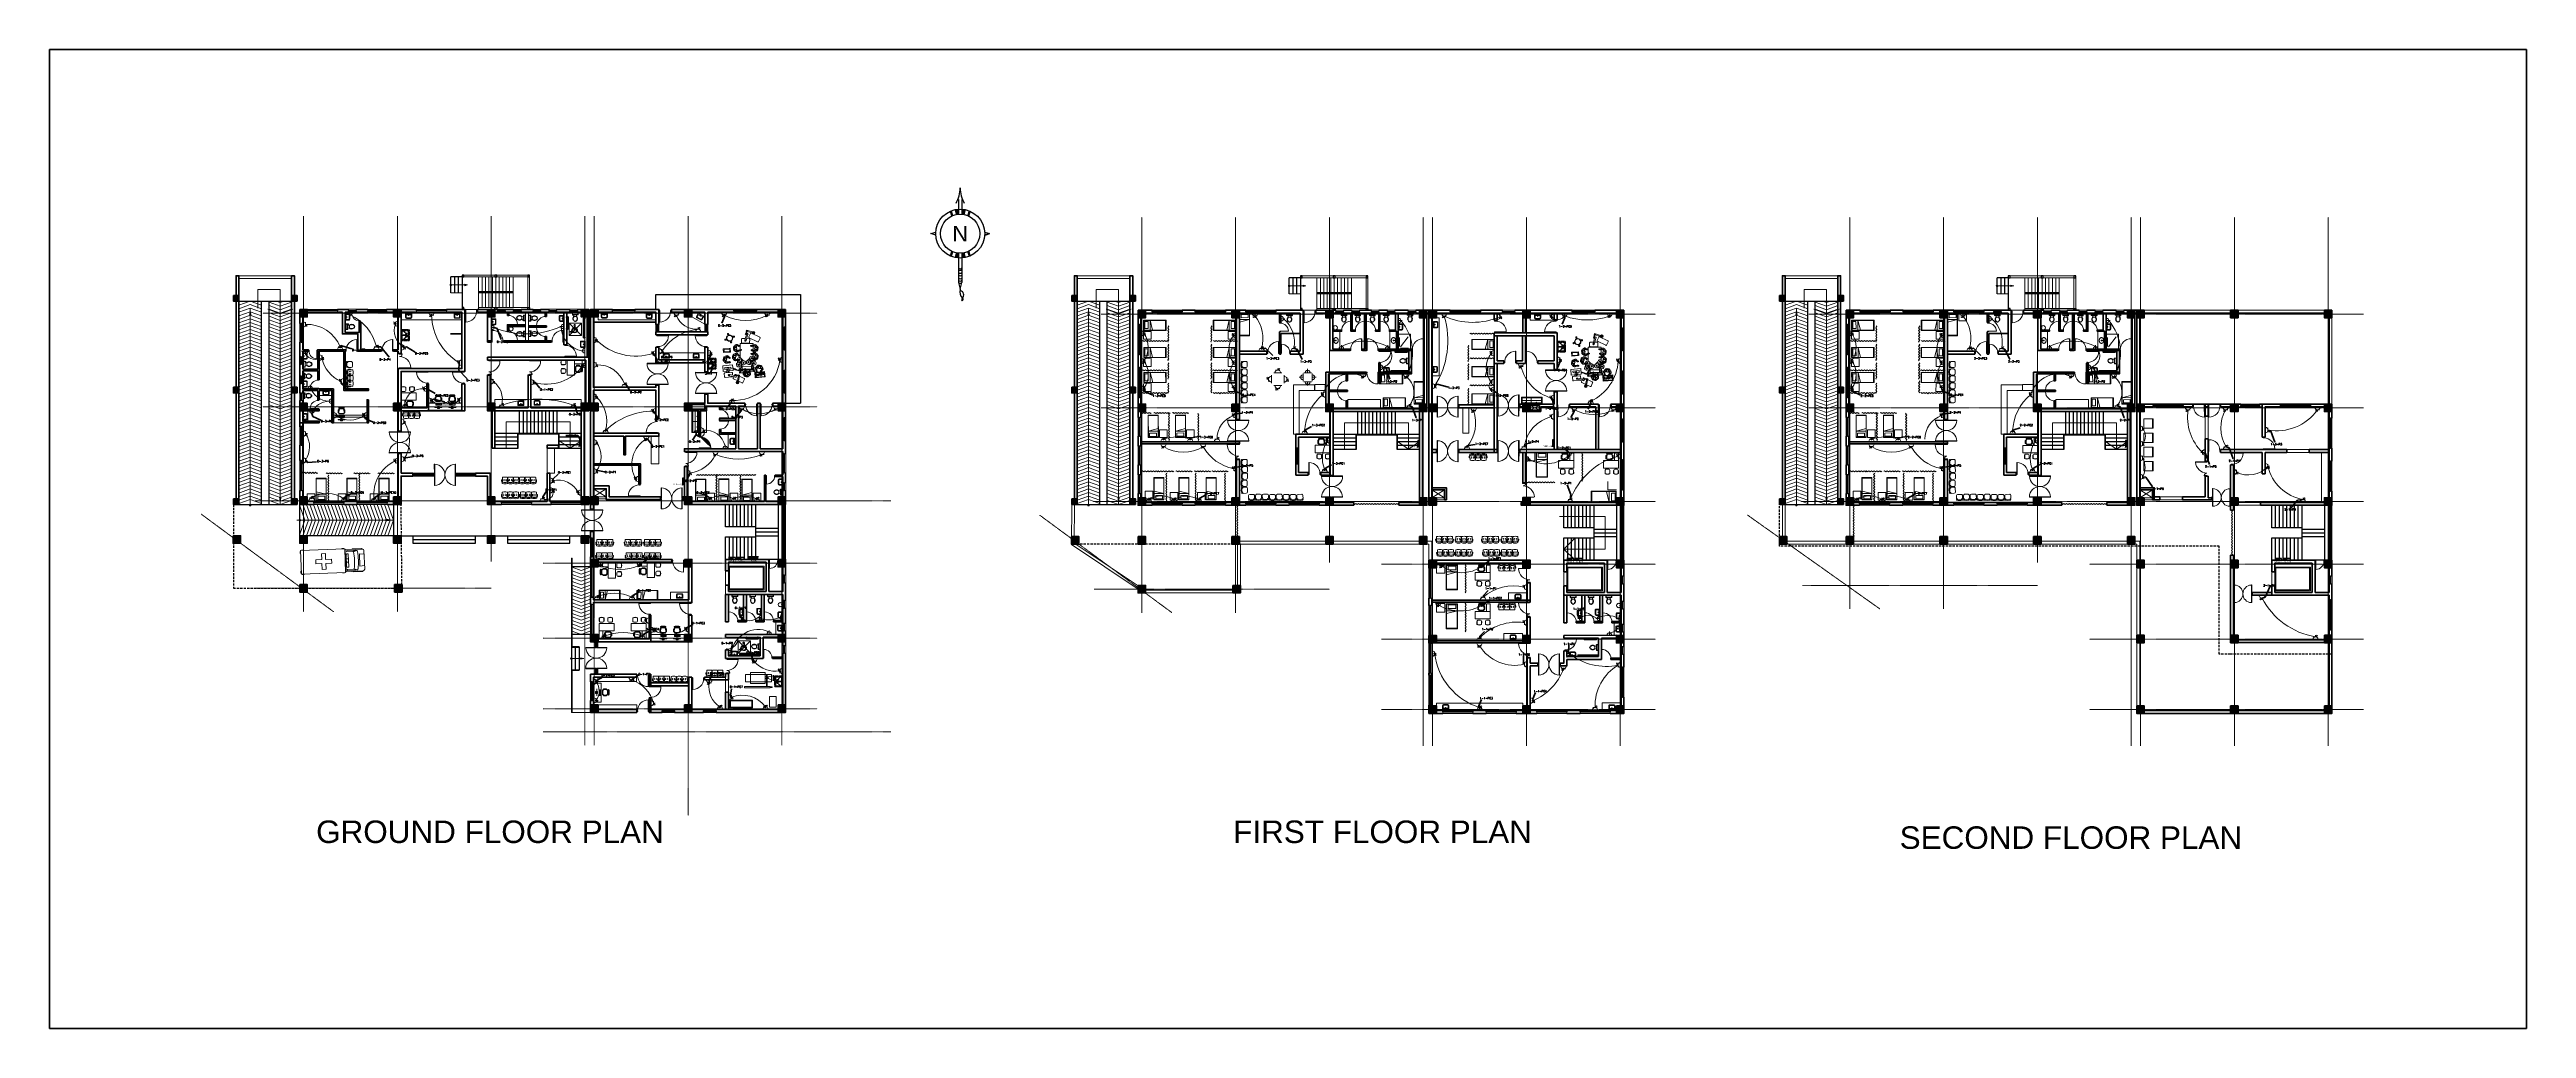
# Model space of a CAD drawing. Header units: millimetres. Extents: x 2390631 to 3136749, y 3674522 to 3929111.
# Drawn here: x 2419715 to 2617776, y 3786495 to 3864810 of the extents above; entities that cross this region are included whole.
import ezdxf

# ---------------------------------------------------------------- set-up
doc = ezdxf.new("R2010")
doc.units = ezdxf.units.MM
doc.header["$MEASUREMENT"] = 0
doc.linetypes.add('CENTER', pattern=[2, 1.25, -0.25, 0.25, -0.25])
doc.linetypes.add('DASHED', pattern=[0.75, 0.5, -0.25])
for name, color, linetype, lineweight in [('0newfurnture', 30, 'Continuous', 15), ('4 DB BOXES', 3, 'Continuous', 25), ('5 A power', 220, 'Continuous', 9), ('5 DB BOXES', 3, 'Continuous', 25), ('centreline', 52, 'CENTER', 5), ('Column-0.5', 14, 'Continuous', 50), ('Dimension- 0.15', 114, 'Continuous', 15), ('Dimension-137.5', 86, 'Continuous', 13), ('door', 41, 'Continuous', 5), ('Door Opening-0.09', 253, 'Continuous', 9), ('Frame-0.3', 24, 'Continuous', 30), ('furniture', 34, 'Continuous', 15), ('Furniture Hospital-0.09', 44, 'Continuous', 9), ('greenery', 82, 'Continuous', 5), ('Hatch', 9, 'Continuous', 9), ('hatch-1', 53, 'Continuous', 15), ('hidden lines', 205, 'DASHED', 5), ('layout', 65, 'Continuous', 5), ('Metal  workt-0.2', 13, 'Continuous', 20), ('Power Sockets City supply', 141, 'Continuous', 13), ('Railing', 73, 'Continuous', 20), ('Sill Level', 140, 'Continuous', 20), ('stairs', 6, 'Continuous', 25), ('T-Fixture-0.09', 255, 'Continuous', 9), ('TXT', 7, 'Continuous', 25), ('WALL 0.2', 7, 'Continuous', 20), ('wall 0.4', 7, 'Continuous', 40), ('Wall-0.5', 7, 'Continuous', 50), ('WINDOW', 152, 'Continuous', 30), ('Windows Plan', 152, 'Continuous', 35)]:
    doc.layers.add(name, color=color, linetype=linetype, lineweight=lineweight)
for name, color, linetype in [('power socket 3phase line', 54, 'CENTER'), ('power socket Generator', 210, 'CENTER'), ('wire powered ups', 3, 'Continuous'), ('Wires', 1, 'Continuous')]:
    doc.layers.add(name, color=color, linetype=linetype)
doc.styles.add('ARIAL', font='arial.ttf')
doc.styles.add('arial.', font='arial.ttf')
doc.styles.add('romans', font='romans.shx')
doc.styles.get("Standard").update_dxf_attribs({"font": 'arial.ttf'})
doc.linetypes.add('ZIGZAG', pattern='A,0.0001,-0.2,[131,ltypeshp.shx,S=0.2,R=0,X=-0.2,Y=0],-0.4,[131,ltypeshp.shx,S=0.2,R=180,X=0.2,Y=0],-0.2', length=0.8001)
doc.dimstyles.get("Standard").update_dxf_attribs({"dimtxt": 500, "dimasz": 100, "dimexe": 100, "dimexo": 200, "dimgap": 0.09, "dimtad": 0, "dimtoh": 1, "dimdec": 0, "dimzin": 0, "dimdsep": 46, "dimtxsty": 'Standard', "dimblk": 'DOT', "dimcen": 0, "dimclrd": 256, "dimclre": 256, "dimclrt": 256, "dimadec": 0, "dimazin": 0, "dimtfac": 1, "dimtdec": 0, "dimtofl": 0, "dimtmove": 0, "dimatfit": 3, "dimfxl": 1, "dimtolj": 1, "dimtzin": 0, "dimlwd": -1, "dimlwe": -1, "dimarcsym": 1})

# ---------------------------------------------------------------- blocks, each defined once
blk = doc.blocks.new('NORTH-flat-1-flat-1-flat-1-flat-1')
at = {"color": 7, "ltscale": 5}
for p, q in [((-144, 2743), (-144, 1561)), ((131, 2743), (131, 1562)), ((-2351, 0), (-1959, 131)), ((1959, 131), (2351, 0)), ((-1959, -131), (-2351, 0)), ((-144, -1561), (-144, -3004)), ((131, -1562), (131, -3004)), ((-144, -3004), (-144, -3895)), ((-136, -3908), (0, -4454)), ((0, -4454), (136, -3908)), ((131, -3004), (131, -3895))]:
    blk.add_line(p, q, dxfattribs=at)
at = {"color": 7}
for centre, major_axis, start_param, end_param in [((0, 0), (0, 1959), 4.7123829, 10.9955682), ((-2518, 3685), (0, 2518), 4.195324, 4.7016853), ((2518, 3685), (0, 2518), 1.5817256, 2.0880869), ((0, 0), (0, 1567), -1.570773, 4.7124123), ((605, -4665), (0, 641), 1.2348522, 2.4324535), ((-70, -4902), (0, 356), 3.8834781, 6.0610307), ((227, -5272), (0, 122), 0.4834765, 2.6582734), ((108, -5260), (0, 135), 3.624641, 5.6489307)]:
    blk.add_ellipse(centre, major_axis=major_axis, ratio=0.999999, start_param=start_param, end_param=end_param, dxfattribs=at)
at = {"color": 1}
for centre, start_param, end_param in [((0, -2627), 2.2700475, 4.0137911), ((0, -2754), 2.2696925, 4.0134361), ((0, -2995), 2.2693374, 4.013081), ((0, -3198), 2.2700475, 4.0137911), ((0, -3439), 2.2697111, 4.0134547), ((0, -3617), 2.2700475, 4.0137911), ((0, -3794), 2.2696925, 4.0134361)]:
    blk.add_ellipse(centre, major_axis=(0, 178), ratio=0.999999, start_param=start_param, end_param=end_param, dxfattribs=at)
at = {"color": 1, "ltscale": 5}
for points in [[(-834, 1772), (-662, 1834), (-727, 1390), (-548, 1461)], [(-441, 1905), (-143, 1949), (-352, 1523), (-143, 1541)], [(453, 1905), (155, 1949), (364, 1523), (155, 1541)], [(846, 1772), (673, 1834), (739, 1390), (560, 1461)], [(-834, -1772), (-662, -1833), (-727, -1390), (-548, -1461)], [(-441, -1905), (-143, -1949), (-352, -1523), (-143, -1541)], [(453, -1905), (155, -1949), (364, -1523), (155, -1541)], [(846, -1772), (673, -1833), (739, -1390), (560, -1461)]]:
    blk.add_solid(points, dxfattribs=at)
at = {"layer": 'Column-0.5', "ltscale": 5}
blk.add_line((2351, 0), (1959, -131), dxfattribs=at)
at = {"color": 7, "ltscale": 5, "style": 'ARIAL'}
blk.add_text('N', height=1250, rotation=0.00022, dxfattribs=at).set_placement((-631, -625))
blk = doc.blocks.new("door 3'3")
at = {"layer": 'door'}
for p, q in [((82769.4, -31237.4), (82769.4, -31203.4)), ((82769.8, -31203.4), (82769.4, -31203.4)), ((82769.8, -31237.4), (82769.8, -31203.4))]:
    blk.add_line(p, q, dxfattribs=at)
at = {"layer": 'door', "ltscale": 80}
for points in [[(82769.8, -31239.8), (82767.4, -31239.8), (82767.4, -31239.4), (82766.9, -31239.4), (82766.9, -31236.4), (82767.4, -31236.4), (82767.4, -31235.9), (82769.4, -31235.9), (82769.4, -31237.4), (82769.8, -31237.4)], [(82802.9, -31239.8), (82805.4, -31239.8), (82805.4, -31239.4), (82805.9, -31239.4), (82805.9, -31236.4), (82805.4, -31236.4), (82805.4, -31235.9), (82803.4, -31235.9), (82803.4, -31237.4), (82802.9, -31237.4)]]:
    blk.add_lwpolyline(points, close=True, dxfattribs=at)
blk.add_arc((82769.4, -31237.4), 34, 0, 89.20471, dxfattribs=at)
at = {"layer": 'Hatch'}
for centre, radius, start, end in [((82767.7, -31239.9), 2.68, 36.75824, 107.53286), ((82767.3, -31240.3), 1.96, 14.76809, 101.35249), ((82757.2, -31236.2), 10.6, 342.68423, 1.60142), ((82764.4, -31235.9), 4.57, 311.03249, 0.21009), ((82768.1, -31239.1), 3.04, 64.81981, 103.53483), ((82767.3, -31236.1), 3.25, 271.0473, 321.53187), ((82805.1, -31239.9), 2.68, 72.46714, 143.24176), ((82805.5, -31236.1), 3.25, 218.46813, 268.9527), ((82804.7, -31239.1), 3.04, 76.46517, 115.18019), ((82805.5, -31240.3), 1.96, 78.64751, 165.23191), ((82808.4, -31235.9), 4.57, 179.78991, 228.96751), ((82815.6, -31236.2), 10.6, 178.39858, 197.31577)]:
    blk.add_arc(centre, radius, start, end, dxfattribs=at)
blk = doc.blocks.new('A$C01AF3ADE')
at = {"layer": 'Furniture Hospital-0.09'}
for p, q in [((0, 935), (0, 855)), ((15, 935), (0, 935)), ((15, 920), (0, 920)), ((0, 870), (15, 870)), ((0, 855), (15, 855)), ((0, 135), (15, 135)), ((0, 55), (0, 135)), ((0, 120), (15, 120)), ((15, 70), (0, 70)), ((15, 55), (0, 55)), ((15, 975), (1815, 975)), ((15, 15), (15, 975)), ((1815, 15), (15, 15)), ((135, 990), (55, 990)), ((55, 990), (55, 975)), ((55, 0), (55, 15)), ((135, 0), (55, 0)), ((70, 990), (70, 975)), ((70, 0), (70, 15)), ((120, 975), (120, 990)), ((120, 15), (120, 0)), ((135, 975), (135, 990)), ((135, 15), (135, 0)), ((625, 575), (865, 575)), ((625, 415), (625, 575)), ((865, 415), (625, 415)), ((865, 815), (1025, 815)), ((865, 575), (865, 815)), ((865, 175), (865, 415)), ((1025, 175), (865, 175)), ((1025, 815), (1025, 575)), ((1025, 575), (1265, 575)), ((1025, 415), (1025, 175)), ((1265, 415), (1025, 415)), ((1265, 575), (1265, 415)), ((1695, 975), (1695, 990)), ((1695, 990), (1775, 990)), ((1695, 15), (1695, 0)), ((1695, 0), (1775, 0)), ((1710, 975), (1710, 990)), ((1710, 15), (1710, 0)), ((1760, 990), (1760, 975)), ((1760, 0), (1760, 15)), ((1775, 990), (1775, 975)), ((1775, 0), (1775, 15)), ((1815, 975), (1815, 15)), ((1815, 935), (1830, 935)), ((1815, 920), (1830, 920)), ((1830, 870), (1815, 870)), ((1830, 855), (1815, 855)), ((1830, 135), (1815, 135)), ((1830, 120), (1815, 120)), ((1815, 70), (1830, 70)), ((1815, 55), (1830, 55)), ((1830, 935), (1830, 855)), ((1830, 55), (1830, 135)), ((1835, 945), (2536, 936)), ((1835, 45), (1835, 945)), ((1835, 725), (1865, 725)), ((1835, 265), (1865, 265)), ((1835, 45), (2536, 54)), ((1865, 751), (1875, 761)), ((1865, 750), (1865, 240)), ((1955, 565), (1865, 565)), ((1955, 425), (1865, 425)), ((1865, 240), (1875, 230)), ((1875, 761), (1890, 766)), ((1875, 230), (1890, 225)), ((1885, 855), (1905, 905)), ((2145, 855), (1885, 855)), ((1885, 135), (1905, 85)), ((2145, 135), (1885, 135)), ((1890, 766), (1930, 766)), ((1890, 225), (1930, 225)), ((1905, 905), (2265, 905)), ((1905, 85), (2265, 85)), ((1945, 761), (1930, 766)), ((1945, 230), (1930, 225)), ((1955, 751), (1945, 761)), ((1955, 240), (1945, 230)), ((1955, 750), (1955, 240)), ((2115, 945), (2135, 965)), ((2115, 45), (2135, 25)), ((2135, 965), (2505, 965)), ((2135, 25), (2505, 25)), ((2265, 905), (2145, 855)), ((2265, 85), (2145, 135)), ((2175, 845), (2288, 893)), ((2175, 145), (2288, 97)), ((2285, 895), (2301, 885)), ((2285, 95), (2301, 105)), ((2405, 745), (2595, 725)), ((2405, 745), (2405, 245)), ((2405, 245), (2595, 265)), ((2505, 965), (2534, 936)), ((2505, 25), (2534, 54)), ((2595, 876), (2595, 114))]:
    blk.add_line(p, q, dxfattribs=at)
for centre, radius, start, end in [((-878, 495), 3072, 353.45902, 6.54098), ((2269, 834), 60, 10.7953, 57.52881), ((2269, 156), 60, 302.47119, 349.2047), ((103, 495), 2252, 351.04413, 8.95587), ((2535, 876), 60, 0, 89.24615), ((2535, 114), 60, 270.75385, 0)]:
    blk.add_arc(centre, radius, start, end, dxfattribs=at)
blk = doc.blocks.new('xray')
at = {"layer": 'Furniture Hospital-0.09'}
for p, q in [((3462.8, 4300.7), (3462.8, 4316.1)), ((3479.2, 4311.9), (3462.8, 4316.1)), ((3479.2, 4307.4), (3462.8, 4300.7)), ((3484.5, 4320.4), (3484.5, 4281.6))]:
    blk.add_line(p, q, dxfattribs=at)
for points in [[(3462.8, 4300.7), (3460.8, 4300.7), (3460.8, 4316.6), (3462.8, 4316.6)], [(3472.2, 4278.4), (3465.9, 4278.4), (3465.9, 4280.5), (3472.2, 4280.5)], [(3551.8, 4296.4), (3467.7, 4296.4), (3467.7, 4320.4), (3551.8, 4320.4)], [(3554.6, 4277), (3472.2, 4277), (3472.2, 4281.6), (3554.6, 4281.6)], [(3484.5, 4281.6), (3482.3, 4281.6), (3482.3, 4320.4), (3484.5, 4320.4)], [(3535.4, 4291.3), (3488.5, 4291.3), (3488.5, 4325.8), (3535.4, 4325.8)], [(3474.6, 4215.2), (3474.6, 4250), (3452.7, 4250), (3452.7, 4215.2)]]:
    blk.add_lwpolyline(points, close=True, dxfattribs=at)
for points in [[(3482.3, 4307.4), (3479.2, 4307.4), (3479.2, 4311.9), (3482.3, 4311.9)], [(3484.5, 4311.9), (3488.5, 4311.9), (3488.5, 4307.4), (3484.5, 4307.4)]]:
    blk.add_lwpolyline(points, dxfattribs=at)
at = {"layer": 'Furniture Hospital-0.09', "lineweight": 5}
for points in [[(3601.2, 4213.3), (3529.1, 4213.3), (3529.1, 4237.3), (3601.2, 4237.3)], [(3599.2, 4215.3), (3531.1, 4215.3), (3531.1, 4235.3), (3599.2, 4235.3)]]:
    blk.add_lwpolyline(points, close=True, dxfattribs=at)
blk = doc.blocks.new('BED')
at = {"layer": 'Furniture Hospital-0.09'}
for p, q in [((-2.12, 0.47), (-2.12, -0.48)), ((-2.12, -0.48), (-2.12, 0.47)), ((-0.01, 0.47), (-2.12, 0.47)), ((-2.07, 0.47), (-2.07, -0.48)), ((-0.06, 0.46), (-2.07, 0.46)), ((-0.85, -0.46), (-0.61, 0.47)), ((-0.61, 0.47), (-0.61, -0.46)), ((-0.42, 0.34), (-0.43, -0.3)), ((-0.42, 0.34), (-0.12, 0.34)), ((-0.12, -0.3), (-0.12, 0.34)), ((-0.06, -0.48), (-0.06, 0.47)), ((-0.01, -0.48), (-0.01, 0.47)), ((-2.12, -0.48), (-0.01, -0.48)), ((-2.07, -0.46), (-0.06, -0.46)), ((-0.43, -0.3), (-0.12, -0.3))]:
    blk.add_line(p, q, dxfattribs=at)
blk = doc.blocks.new('MAIN DOOR')
at = {"layer": 'door', "ltscale": 1000}
for points in [[(2313.5, 188.5), (2347.4, 188.5), (2347.4, 187.3), (2313.5, 187.3)], [(2381.3, 188.5), (2348.9, 188.5), (2348.9, 187.3), (2381.3, 187.3)]]:
    blk.add_lwpolyline(points, close=True, dxfattribs=at)
for points in [[(2346.1, 190.6), (2346.1, 188.5)], [(2348.9, 188.1), (2347.4, 188.1), (2347.4, 188.5), (2346.1, 188.5), (2346.1, 190.6), (2350.2, 190.6)], [(2347.4, 188.1), (2348.9, 188.1), (2348.9, 188.5), (2350.2, 188.5), (2350.2, 190.6), (2346.1, 190.6)], [(2350.2, 190.6), (2350.2, 188.5)], [(2313.4, 120.7), (2347.3, 120.7), (2347.3, 121.9), (2313.4, 121.9), (2313.4, 120.7)], [(2348.8, 121.1), (2347.3, 121.1), (2347.3, 120.7), (2346, 120.7), (2346, 118.6), (2350.1, 118.6)], [(2347.3, 121.1), (2348.8, 121.1), (2348.8, 120.7), (2350.1, 120.7), (2350.1, 118.6), (2346, 118.6)], [(2346, 118.6), (2346, 120.7)], [(2381.3, 120.7), (2348.8, 120.7), (2348.8, 121.9), (2381.3, 121.9), (2381.3, 120.7)], [(2350.1, 118.6), (2350.1, 120.7)]]:
    blk.add_lwpolyline(points, dxfattribs=at)
at = {"layer": 'Door Opening-0.09', "ltscale": 1000}
for centre, start, end in [((2347.4, 188.5), 182.11678, 357.88255), ((2347.3, 120.7), 2.11669, 177.88264)]:
    blk.add_arc(centre, 33.9, start, end, dxfattribs=at)
at = {"layer": 'WINDOW', "ltscale": 5}
blk.add_line((2350.1, 190.6), (2350.1, 190.6), dxfattribs=at)
blk = doc.blocks.new('desk')
at = {"layer": 'Furniture Hospital-0.09', "lineweight": 0}
for p, q in [((82778.1, -33213.8), (82775.8, -33214)), ((82775.8, -33214.2), (82775.9, -33214.2)), ((82775.8, -33214.3), (82775.9, -33214.3)), ((82775.8, -33216.6), (82775.9, -33216.6)), ((82775.8, -33216.6), (82775.9, -33216.6)), ((82778.1, -33217.1), (82775.8, -33216.9)), ((82775.9, -33212.3), (82778.8, -33212.3)), ((82775.9, -33218.6), (82778.8, -33218.6)), ((82777.7, -33214.4), (82778.6, -33214.4)), ((82777.7, -33214.5), (82777.7, -33214.4)), ((82777.7, -33214.5), (82778.8, -33214.5)), ((82777.7, -33216.4), (82778.6, -33216.4)), ((82777.7, -33216.4), (82778.8, -33216.4)), ((82777.7, -33216.4), (82777.7, -33216.4)), ((82777.8, -33216.4), (82777.8, -33214.5)), ((82779.1, -33204.5), (82778.8, -33204.7)), ((82778.8, -33226.1), (82778.8, -33204.7)), ((82778.8, -33226.1), (82779.1, -33226.3)), ((82779.6, -33212.3), (82781, -33212.3)), ((82779.6, -33218.6), (82781, -33218.6))]:
    blk.add_line(p, q, dxfattribs=at)
at = {"layer": 'Furniture Hospital-0.09', "lineweight": 0, "ltscale": 100}
for p, q in [((82786.2, -33223.5), (82786.2, -33206.1)), ((82786.2, -33206.1), (82791.3, -33206.1)), ((82791.3, -33223.5), (82786.2, -33223.5)), ((82786.5, -33207.8), (82787.1, -33207.8)), ((82786.5, -33217.1), (82786.5, -33207.8)), ((82787.1, -33217.1), (82786.5, -33217.1)), ((82786.5, -33219.9), (82786.5, -33217.6)), ((82786.5, -33217.6), (82787.1, -33217.6)), ((82787.1, -33219.9), (82786.5, -33219.9)), ((82786.6, -33207), (82786.6, -33206.4)), ((82786.6, -33206.4), (82787.1, -33206.4)), ((82787.1, -33207), (82786.6, -33207)), ((82787.1, -33206.4), (82787.1, -33207)), ((82787.1, -33207.8), (82787.1, -33217.1)), ((82787.1, -33217.6), (82787.1, -33219.9)), ((82787.4, -33217.1), (82787.4, -33206.3)), ((82787.4, -33206.3), (82791.1, -33206.3)), ((82791.1, -33217.1), (82787.4, -33217.1)), ((82787.5, -33220), (82787.5, -33217.5)), ((82787.5, -33217.5), (82788.6, -33217.5)), ((82788.6, -33220), (82787.5, -33220)), ((82787.5, -33223.2), (82787.5, -33220.3)), ((82787.5, -33220.3), (82791.1, -33220.3)), ((82791.1, -33223.2), (82787.5, -33223.2)), ((82788.6, -33217.5), (82788.6, -33220)), ((82790, -33219.2), (82790, -33218.4)), ((82790, -33218.4), (82790.5, -33218.4)), ((82790.5, -33219.2), (82790, -33219.2)), ((82790.5, -33217.6), (82791, -33217.6)), ((82790.5, -33218.4), (82790.5, -33217.6)), ((82790.5, -33220.1), (82790.5, -33219.2)), ((82791, -33220.1), (82790.5, -33220.1)), ((82791, -33217.6), (82791, -33220.1)), ((82791.1, -33206.3), (82791.1, -33217.1)), ((82791.1, -33220.3), (82791.1, -33223.2)), ((82791.3, -33206.1), (82791.3, -33223.5))]:
    blk.add_line(p, q, dxfattribs=at)
at = {"layer": 'Furniture Hospital-0.09', "ltscale": 6}
for p, q in [((82800.5, -33205), (82808.5, -33205)), ((82800.5, -33206.6), (82808.5, -33206.6)), ((82800.5, -33224.7), (82808.5, -33224.7)), ((82800.5, -33226.3), (82808.5, -33226.3)), ((82813.9, -33214), (82815.9, -33214)), ((82813.9, -33217.3), (82815.9, -33217.3))]:
    blk.add_line(p, q, dxfattribs=at)
at = {"layer": 'Furniture Hospital-0.09', "lineweight": 0}
for points in [[(82775.2, -33217.9), (82775.2, -33213)], [(82775.8, -33216.9), (82775.8, -33214)], [(82775.9, -33216.6), (82775.9, -33214.2)], [(82775.9, -33216.6), (82775.9, -33214.3)], [(82779.6, -33226.3), (82779.6, -33204.5), (82779.1, -33204.5), (82779.1, -33226.3), (82779.6, -33226.3)], [(82781.7, -33217.9), (82781.7, -33213)]]:
    blk.add_lwpolyline(points, dxfattribs=at)
for points in [[(82778.1, -33213.8, -0.263666), (82778.5, -33214), (82778.6, -33214.1), (82778.6, -33214.4)], [(82778.1, -33217.1, 0.263666), (82778.5, -33216.9), (82778.6, -33216.8), (82778.6, -33216.4)]]:
    blk.add_lwpolyline(points, format="xyb", dxfattribs=at)
at = {"layer": 'Furniture Hospital-0.09', "ltscale": 6}
for points in [[(82797.1, -33215.6), (82797.1, -33210.6, -0.414214), (82800.5, -33207.2), (82810.6, -33207.2, -0.418376), (82813.9, -33210.6), (82813.9, -33215.6)], [(82797.1, -33215.6), (82797.1, -33220.7, 0.414214), (82800.5, -33224.1), (82810.6, -33224.1, 0.418376), (82813.9, -33220.7), (82813.9, -33215.6)], [(82798.2, -33215.6), (82798.2, -33211.3, -0.28028), (82801.6, -33207.2), (82809.5, -33208, -0.418376), (82812.8, -33211.3), (82812.8, -33215.6)], [(82798.2, -33215.6), (82798.2, -33219.9, 0.28028), (82801.6, -33224.1), (82809.5, -33223.3, 0.418376), (82812.8, -33219.9), (82812.8, -33215.6)], [(82816.3, -33208.6, -0.214578), (82815.9, -33212.2), (82815.9, -33215.6)], [(82816.3, -33222.7, 0.214578), (82815.9, -33219.1), (82815.9, -33215.6)], [(82816.6, -33207.1, -0.207066), (82818.1, -33212.2), (82818.1, -33215.6)], [(82816.6, -33224.2, 0.207066), (82818.1, -33219.1), (82818.1, -33215.6)]]:
    blk.add_lwpolyline(points, format="xyb", dxfattribs=at)
at = {"layer": 'Furniture Hospital-0.09', "lineweight": 0}
for centre, radius in [((82775.4, -33213.8), 0.0699), ((82775.4, -33214.4), 0.0699), ((82775.4, -33215), 0.0699), ((82775.4, -33215.6), 0.0699), ((82775.4, -33216.2), 0.0699), ((82775.4, -33216.7), 0.0699), ((82775.4, -33217.3), 0.0699), ((82775.4, -33217.9), 0.0699), ((82779.3, -33214), 0.0463), ((82779.3, -33216.9), 0.0463)]:
    blk.add_circle(centre, radius, dxfattribs=at)
for centre, start, end in [((82775.9, -33213), 90, 180), ((82775.9, -33217.9), 180, 270), ((82781, -33213), 0, 90), ((82781, -33217.9), 270, 0)]:
    blk.add_arc(centre, 0.695, start, end, dxfattribs=at)
at = {"layer": 'Furniture Hospital-0.09', "ltscale": 6}
for centre, radius, start, end in [((82800.7, -33205.8), 0.824, 100.57806, 259.64196), ((82800.7, -33225.5), 0.824, 100.35804, 259.42194), ((82808.5, -33205.8), 0.812, 270, 90), ((82808.5, -33225.5), 0.812, 270, 90), ((82816.2, -33207.8), 0.823, 59.8228, 277.53485), ((82816.2, -33223.5), 0.823, 82.46515, 300.1772)]:
    blk.add_arc(centre, radius, start, end, dxfattribs=at)
blk = doc.blocks.new('BANCAS')
at = {"layer": 'Furniture Hospital-0.09'}
for p, q in [((-0.24, -0.25), (-0.31, -0.25)), ((-0.31, -0.35), (-0.31, -0.25)), ((-0.24, -0.35), (-0.31, -0.35)), ((-0.29, -0.41), (-0.3, -0.35)), ((-0.26, -0.41), (-0.25, -0.35)), ((0.31, -0.25), (0.24, -0.25)), ((0.31, -0.35), (0.24, -0.35)), ((0.26, -0.41), (0.25, -0.35)), ((0.29, -0.41), (0.3, -0.35)), ((0.31, -0.35), (0.31, -0.25))]:
    blk.add_line(p, q, dxfattribs=at)
blk.add_lwpolyline([(0.23, -0.05, 0.346546), (0.2, -0.02, 0.095695), (-0.2, -0.02, 0.346546), (-0.23, -0.05), (-0.24, -0.42, 0.318973), (-0.23, -0.45, 0.193005), (0.23, -0.45, 0.318973), (0.24, -0.42)], format="xyb", close=True, dxfattribs=at)
blk.add_lwpolyline([(-0.24, -0.52), (-0.24, -0.49, -0.522832), (-0.22, -0.47, 0.18), (0.22, -0.47, -0.522832), (0.25, -0.49), (0.25, -0.55, -0.306573), (0.23, -0.57, -0.192782), (-0.23, -0.57, -0.306573), (-0.24, -0.55), (-0.24, -0.5)], format="xyb", dxfattribs=at)
for centre, radius in [((-0.27, -0.42), 0.025), ((-0.09, -0.22), 0.015), ((-0.09, -0.32), 0.015), ((0.09, -0.22), 0.015), ((0.09, -0.32), 0.015), ((0.28, -0.42), 0.025)]:
    blk.add_circle(centre, radius, dxfattribs=at)
blk = doc.blocks.new('A$C72AE6952')
at = {"ltscale": 20, "xscale": 800, "yscale": 800, "zscale": 800, "row_count": 1, "column_count": 3, "row_spacing": 0, "column_spacing": 440.0000000000001}
blk.add_blockref('BANCAS', (-440, 0), dxfattribs=at)
blk = doc.blocks.new("door 5'")
at = {"layer": 'door', "ltscale": 1000}
for points in [[(2177525, 4317078), (2177525, 4317062), (2177516, 4317062), (2177516, 4317020), (2177473, 4317020), (2177474, 4317105)], [(2177525, 4317062), (2177525, 4317105), (2177474, 4317105), (2177473, 4317020)], [(2177473, 4317020), (2177516, 4317020)], [(2177474, 4317105), (2177516, 4317105)], [(2178697, 4316120), (2178697, 4317060), (2178671, 4317060), (2178671, 4316120), (2178697, 4316120)], [(2178689, 4317076), (2178689, 4317060), (2178697, 4317060), (2178697, 4317018), (2178740, 4317018), (2178740, 4317104)], [(2178689, 4317060), (2178689, 4317104), (2178740, 4317104), (2178740, 4317018)], [(2178740, 4317018), (2178697, 4317018)]]:
    blk.add_lwpolyline(points, dxfattribs=at)
blk.add_lwpolyline([(2177516, 4316839), (2177516, 4317062), (2177543, 4317062), (2177543, 4316839)], close=True, dxfattribs=at)
at = {"layer": 'Door Opening-0.09', "ltscale": 1000}
for centre, radius, start, end in [((2177516, 4317062), 224, 276.6944, 2.34403), ((2178697, 4317076), 957, 180.34163, 268.42442)]:
    blk.add_arc(centre, radius, start, end, dxfattribs=at)
at = {"layer": 'WINDOW', "ltscale": 5}
blk.add_line((2177474, 4317104), (2177474, 4317104), dxfattribs=at)
blk = doc.blocks.new('scrub sink')
at = {"layer": 'Furniture Hospital-0.09'}
for p, q in [((0, -611), (0, 0)), ((0, 0), (1900, 0)), ((0, -611), (0, 0)), ((1900, -611), (1900, 0)), ((1900, 0), (1900, -611)), ((0, -110), (1900, -110)), ((1900, -611), (0, -611)), ((50, -536), (50, -110)), ((50, -320), (1850, -320)), ((1850, -536), (50, -536)), ((950, -536), (950, -110)), ((1850, -536), (1850, -110)), ((1850, -536), (1850, -110))]:
    blk.add_line(p, q, dxfattribs=at)
for points in [[(452, 0), (527, 0), (527, -5), (452, -5)], [(464, -5), (514, -5), (514, -30), (464, -30)], [(1376, 0), (1451, 0), (1451, -5), (1376, -5)], [(1389, -5), (1439, -5), (1439, -30), (1389, -30)]]:
    blk.add_lwpolyline(points, close=True, dxfattribs=at)
for points in [[(473, -30), (477, -158, 0.199366), (502, -158), (506, -30)], [(1397, -30), (1401, -158, 0.199366), (1426, -158), (1430, -30)]]:
    blk.add_lwpolyline(points, format="xyb", dxfattribs=at)
for centre, radius, start, end in [((489, -153), 20, 130.94809, 49.05191), ((489, -153), 15, 149.1321, 30.8679), ((1414, -153), 20, 130.94809, 49.05191), ((1414, -153), 15, 149.1321, 30.8679)]:
    blk.add_arc(centre, radius, start, end, dxfattribs=at)
blk = doc.blocks.new('d1')
at = {"layer": 'door'}
for p, q in [((2442.7, 10746.2), (2408.3, 10746.2)), ((2408.3, 10746.2), (2408.3, 10745.7)), ((2442.7, 10745.7), (2408.3, 10745.7))]:
    blk.add_line(p, q, dxfattribs=at)
at = {"layer": 'door', "ltscale": 80}
for points in [[(2445, 10779.7), (2445, 10782), (2444.6, 10782), (2444.6, 10782.4), (2441.8, 10782.4), (2441.8, 10782), (2441.4, 10782), (2441.4, 10780.1), (2442.7, 10780.1), (2442.7, 10779.7)], [(2445, 10746.2), (2445, 10743.9), (2444.6, 10743.9), (2444.6, 10743.4), (2441.8, 10743.4), (2441.8, 10743.9), (2441.4, 10743.9), (2441.4, 10745.7), (2442.7, 10745.7), (2442.7, 10746.2)]]:
    blk.add_lwpolyline(points, close=True, dxfattribs=at)
at = {"layer": 'Door Opening-0.09', "ltscale": 80}
blk.add_arc((2442.7, 10745.7), 34.4, 90, 179.27403, dxfattribs=at)
at = {"layer": 'hidden lines'}
for centre, radius, start, end in [((2441.6, 10791.4), 9.82, 268.39858, 287.31577), ((2441.4, 10784.8), 4.22, 269.78991, 318.96751), ((2441.4, 10741.1), 4.22, 41.03249, 90.21009), ((2441.6, 10734.5), 9.82, 72.68423, 91.60142), ((2444.3, 10781.3), 2.81, 166.46517, 205.18019), ((2444.3, 10744.5), 2.81, 154.81981, 193.53483), ((2445, 10781.7), 2.48, 162.46714, 233.24176), ((2445, 10744.2), 2.48, 126.75824, 197.53286), ((2441.6, 10782), 3, 308.46813, 358.9527), ((2441.6, 10743.8), 3, 1.0473, 51.53187), ((2445.5, 10782.1), 1.81, 168.64751, 255.23191), ((2445.5, 10743.8), 1.81, 104.76809, 191.35249)]:
    blk.add_arc(centre, radius, start, end, dxfattribs=at)
blk = doc.blocks.new('Toilet - top')
at = {"layer": 'Furniture Hospital-0.09'}
for p, q in [((-10, -8.5), (-8, -8.5)), ((-10, -9.5), (-10, -8.5)), ((-7, -9.5), (-10, -9.5)), ((-8, -8.5), (-8, -8)), ((-7, -8), (-7, -9.5)), ((-4, -8), (-6, -14)), ((4, -14), (-4, -14)), ((4, -8), (6, -14)), ((9.5, -6), (9.5, -2))]:
    blk.add_line(p, q, dxfattribs=at)
blk.add_lwpolyline([(10.5, -8), (10.5, 0), (-10.5, 0), (-10.5, -8)], close=True, dxfattribs=at)
for points in [[(-9.5, -2), (-9.5, -6)], [(8.5, -1), (-8.5, -1)], [(-8.5, -7), (8.5, -7)]]:
    blk.add_lwpolyline(points, dxfattribs=at)
for centre, radius, start, end in [((-8.6, -1.9), 0.884, 81.8699, 188.1301), ((-8.6, -6.1), 0.884, 171.8699, 278.1301), ((3.5, -21.6), 12.2, 141.46911, 247.97143), ((4.2, -21.8), 11.3, 136.36773, 238.94682), ((0, -27.9), 4, 245.73182, 294.26817), ((0, -29), 4, 254.86053, 285.13947), ((-3.5, -21.6), 12.2, 292.02843, 38.53071), ((-4.2, -21.8), 11.3, 301.05301, 43.63209), ((8.6, -1.9), 0.884, 351.8699, 98.1301), ((8.6, -6.1), 0.884, 261.8699, 8.1301)]:
    blk.add_arc(centre, radius, start, end, dxfattribs=at)
blk = doc.blocks.new('TAP')
at = {"layer": 'Furniture Hospital-0.09', "linetype": 'Continuous'}
for p, q in [((0, 38), (0, -38)), ((5, 38), (0, 38)), ((5, 38), (5, -38)), ((30, 25), (5, 25)), ((30, 0), (5, 0)), ((30, 25), (30, -25)), ((56, 16), (30, 16)), ((51, 7), (48, 8)), ((59, 19), (57, 22)), ((73, 24), (73, 27)), ((88, 20), (89, 22)), ((97, 15), (125, 12)), ((97, 8), (100, 9)), ((5, -38), (0, -38)), ((30, -25), (5, -25)), ((56, -16), (30, -16)), ((51, -8), (48, -9)), ((60, -20), (58, -22)), ((74, -24), (74, -27)), ((88, -19), (90, -22)), ((97, -7), (100, -8)), ((97, -15), (125, -12))]:
    blk.add_line(p, q, dxfattribs=at)
for radius in [21.2, 19.7]:
    blk.add_circle((74, 0), radius, dxfattribs=at)
for centre, radius, start, end in [((74, 0), 27.2, 163.05119, 199.05119), ((74, 0), 24.2, 127.05119, 163.05119), ((74, 0), 27.2, 91.05119, 127.05119), ((74, 0), 24.2, 55.05119, 91.05119), ((74, 0), 27.2, 19.05119, 55.05119), ((74, 0), 24.2, 343.05119, 19.05119), ((95, 0), 32.6, 337.45001, 22.54999), ((74, 0), 24.2, 199.05119, 235.05119), ((74, 0), 27.2, 235.05119, 271.05119), ((74, 0), 24.2, 271.05119, 307.05119), ((74, 0), 27.2, 307.05119, 343.05119)]:
    blk.add_arc(centre, radius, start, end, dxfattribs=at)
blk = doc.blocks.new('A$C2C054FB4')
at = {"layer": 'Furniture Hospital-0.09'}
for p, q in [((-375, -169), (-375, 181)), ((-325, -169), (-325, 181)), ((-300, 256), (0, 256)), ((-300, 206), (-75, 206)), ((-75, 206), (-75, 30)), ((0, 256), (0, -244)), ((-75, -194), (-300, -194)), ((0, -244), (-300, -244)), ((-75, -18), (-75, -194))]:
    blk.add_line(p, q, dxfattribs=at)
at = {"layer": 'Furniture Hospital-0.09', "ltscale": 30}
blk.add_circle((-115, 6), 26, dxfattribs=at)
at = {"layer": 'Furniture Hospital-0.09'}
for centre, radius, start, end in [((-300, 181), 75, 90, 180), ((-300, 181), 25, 90, 180), ((-300, -169), 75, 180, 270), ((-300, -169), 25, 180, 270)]:
    blk.add_arc(centre, radius, start, end, dxfattribs=at)
at = {"layer": 'Furniture Hospital-0.09', "rotation": 180}
blk.add_blockref('TAP', (0, 6), dxfattribs=at)
blk = doc.blocks.new('sems')
at = {"layer": 'Dimension- 0.15', "ltscale": 5}
h = blk.add_hatch(dxfattribs=at)
h.set_pattern_fill('ANSI31', color=256, scale=25.555556)
h.set_pattern_definition([(45, (55035.0093, 4945698.8337), (-2.258813329, 2.258813329), [])])
h.paths.add_polyline_path([(2173550, 4150430), (2173550, 4150489), (2173491, 4150489, 0.4142136)])
h.paths.add_polyline_path([(2173550, 4150430, 0.4142136), (2173609, 4150489), (2173550, 4150489)])
h.paths.add_polyline_path([(2173550, 4150489), (2173609, 4150489, 0.4142136), (2173550, 4150548)])
h.paths.add_polyline_path([(2173491, 4150489), (2173550, 4150489), (2173550, 4150548, 0.4142136)])
for p, q in [((2174664, 4150546), (2174664, 4150431)), ((2174894, 4150489), (2174664, 4150546)), ((2174664, 4150431), (2174894, 4150489))]:
    blk.add_line(p, q, dxfattribs=at)
blk.add_lwpolyline([(2174664, 4150489), (2173550, 4150489)], dxfattribs=at)
blk.add_circle((2173550, 4150489), 59.1, dxfattribs=at)
blk.add_solid([(2174664, 4150546), (2174894, 4150489), (2174664, 4150431)], dxfattribs=at)
at = {"layer": 'Dimension-137.5', "ltscale": 5}
blk.add_line((2174664, 4150489), (2174894, 4150489), dxfattribs=at)
at = {"layer": 'Frame-0.3'}
for points in [[(2174450, 4151281), (2174450, 4151131), (2174600, 4151131), (2174600, 4151281)], [(2177075, 4151281), (2177075, 4151131), (2177225, 4151131), (2177225, 4151281)], [(2179700, 4151281), (2179700, 4151131), (2179850, 4151131), (2179850, 4151281)], [(2174450, 4148681), (2174450, 4148531), (2174600, 4148531), (2174600, 4148681)], [(2177075, 4148531), (2177075, 4148681), (2177225, 4148681), (2177225, 4148531)], [(2179700, 4148531), (2179700, 4148681), (2179850, 4148681), (2179850, 4148531)]]:
    blk.add_lwpolyline(points, close=True, dxfattribs=at)
at = {"layer": 'Metal  workt-0.2', "ltscale": 5}
for p, q in [((2174600, 4151281), (2179700, 4151281)), ((2175775, 4151131), (2175775, 4149956)), ((2175775, 4149856), (2175775, 4148681)), ((2176050, 4151131), (2176050, 4149956)), ((2176050, 4149856), (2176050, 4148681)), ((2176325, 4151131), (2176325, 4149956)), ((2176325, 4149856), (2176325, 4148681)), ((2176600, 4151131), (2176600, 4149956)), ((2176600, 4149856), (2176600, 4148681)), ((2176875, 4151131), (2176875, 4149956)), ((2176875, 4149856), (2176875, 4148681)), ((2177150, 4151131), (2177150, 4149956)), ((2177150, 4149856), (2177150, 4148681)), ((2177425, 4151131), (2177425, 4149956)), ((2177425, 4149856), (2177425, 4148681)), ((2177700, 4151131), (2177700, 4149956)), ((2177700, 4149856), (2177700, 4148681)), ((2177975, 4151131), (2177975, 4149956)), ((2177975, 4149856), (2177975, 4148681)), ((2178250, 4151131), (2178250, 4149956)), ((2178250, 4149856), (2178250, 4148681)), ((2178525, 4151131), (2178525, 4149956)), ((2178525, 4149856), (2178525, 4148681)), ((2179700, 4148681), (2179700, 4151131)), ((2175775, 4148531), (2174600, 4148531))]:
    blk.add_line(p, q, dxfattribs=at)
at = {"layer": 'Metal  workt-0.2'}
for points in [[(2174450, 4149851), (2173550, 4149847)], [(2177075, 4148531), (2179850, 4148531), (2179850, 4151131), (2174450, 4151131), (2174450, 4148531), (2174600, 4148531)], [(2179700, 4151131), (2174600, 4151131)], [(2179700, 4148681), (2175775, 4148681), (2175775, 4148531), (2176745, 4148531)]]:
    blk.add_lwpolyline(points, dxfattribs=at)
for points in [[(2175775, 4149956), (2175775, 4149856), (2178525, 4149856), (2178525, 4149956)], [(2175825, 4149906), (2175825, 4149906), (2178475, 4149906), (2178475, 4149906)]]:
    blk.add_lwpolyline(points, close=True, dxfattribs=at)
at = {"layer": 'stairs', "ltscale": 5}
for p, q in [((2173850, 4151131), (2173850, 4149848)), ((2174150, 4151131), (2174150, 4149849)), ((2174450, 4151281), (2174450, 4148531))]:
    blk.add_line(p, q, dxfattribs=at)
for points in [[(2173550, 4149847), (2173550, 4151131)], [(2174450, 4151131), (2173550, 4151131)]]:
    blk.add_lwpolyline(points, dxfattribs=at)
blk = doc.blocks.new('2ft column')
at = {"layer": 'Hatch', "ltscale": 5}
h = blk.add_hatch(color=256, dxfattribs=at)
h.dxf.hatch_style = 1
h.paths.add_polyline_path([(2207385, 4176559), (2207985, 4176559), (2207985, 4175959), (2207385, 4175959)])
at = {"layer": 'Column-0.5', "ltscale": 5}
blk.add_lwpolyline([(2207385, 4176559), (2207985, 4176559), (2207985, 4175959), (2207385, 4175959)], close=True, dxfattribs=at)
at = {"layer": 'Defpoints', "ltscale": 5}
for points in [[(2207985, 4176559), (2207385, 4175959)], [(2207985, 4175959), (2207385, 4176559)]]:
    blk.add_lwpolyline(points, dxfattribs=at)
blk = doc.blocks.new('main grid')
at = {"layer": 'centreline', "ltscale": 5}
for p, q in [((2518911, 4018930), (2518911, 3987284)), ((2526411, 4018930), (2526411, 3987284)), ((2533911, 4018930), (2533911, 3991299)), ((2541411, 4018930), (2541411, 3976624)), ((2542161, 4018930), (2542161, 3976624)), ((2549661, 4018930), (2549661, 3976624)), ((2557161, 4018930), (2557161, 3976624)), ((2559988, 4011172), (2515645, 4011172)), ((2559988, 4003672), (2515645, 4003672)), ((2559388, 3996172), (2515045, 3996172)), ((2559988, 3996172), (2515645, 3996172)), ((2559988, 3991172), (2538074, 3991172)), ((2533911, 3989164), (2515100, 3989164)), ((2559988, 3985172), (2538074, 3985172)), ((2559988, 3979531), (2538074, 3979531))]:
    blk.add_line(p, q, dxfattribs=at)
blk.add_lwpolyline([(2510725, 3995097), (2521316, 3987284)], dxfattribs=at)
at = {"layer": 'Hatch'}
for p in [(311226, -165087), (318726, -165087), (326226, -165087), (333726, -165087), (311226, -172587), (318726, -172587), (326226, -172587), (333726, -172587), (311226, -180087), (318726, -180087), (326226, -180087), (333726, -180087), (305895, -183187), (311226, -183187), (318726, -183187), (326226, -183187), (333726, -183187), (334476, -185087), (341976, -185087), (349476, -185087), (311226, -187095), (318801, -187095), (334476, -191087), (341976, -191087), (349476, -191087), (334476, -196728), (341976, -196728), (349476, -196728)]:
    blk.add_blockref('2ft column', p, dxfattribs=at)
at = {"layer": 'Hatch', "xscale": -1}
for p in [(4749846, -165087), (4757346, -165087), (4764846, -165087), (4749846, -172587), (4757346, -172587), (4764846, -172587), (4749846, -180087), (4757346, -180087), (4764846, -180087)]:
    blk.add_blockref('2ft column', p, dxfattribs=at)
blk = doc.blocks.new('_Dot')
at = {"color": 0, "linetype": 'ByBlock', "lineweight": -2}
blk.add_line((-0.5, 0), (-1, 0), dxfattribs=at)
at = {"color": 0, "linetype": 'ByBlock', "lineweight": -3, "const_width": 0.5}
blk.add_lwpolyline([(-0.25, 0, 1), (0.25, 0, 1)], format="xyb", close=True, dxfattribs=at)
blk = doc.blocks.new('scre')
at = {"layer": 'Furniture Hospital-0.09'}
for p, q in [((2549360, 3950857), (2549360, 3950293)), ((2549360, 3950293), (2549360, 3950857)), ((2549360, 3950857), (2551001, 3950857)), ((2551001, 3950395), (2549360, 3950395)), ((2551001, 3950293), (2549360, 3950293)), ((2549406, 3950788), (2549406, 3950395)), ((2549406, 3950788), (2549406, 3950395)), ((2549406, 3950788), (2550955, 3950788)), ((2550955, 3950589), (2549406, 3950589)), ((2550124, 3950788), (2550124, 3950395)), ((2550955, 3950788), (2550955, 3950395)), ((2551001, 3950857), (2551001, 3950293)), ((2551001, 3950857), (2551001, 3950293))]:
    blk.add_line(p, q, dxfattribs=at)
for points in [[(2549731, 3950293), (2549662, 3950293), (2549662, 3950298), (2549731, 3950298)], [(2549719, 3950298), (2549673, 3950298), (2549673, 3950321), (2549719, 3950321)], [(2550584, 3950293), (2550515, 3950293), (2550515, 3950298), (2550584, 3950298)], [(2550572, 3950298), (2550526, 3950298), (2550526, 3950321), (2550572, 3950321)]]:
    blk.add_lwpolyline(points, close=True, dxfattribs=at)
for points in [[(2549711, 3950321), (2549708, 3950439, 0.199366), (2549685, 3950439), (2549681, 3950321)], [(2550564, 3950321), (2550561, 3950439, 0.199366), (2550538, 3950439), (2550534, 3950321)]]:
    blk.add_lwpolyline(points, format="xyb", dxfattribs=at)
for centre, radius, start, end in [((2549696, 3950435), 18.5, 310.94809, 229.05191), ((2549696, 3950435), 13.8, 329.1321, 210.8679), ((2550549, 3950435), 18.5, 310.94809, 229.05191), ((2550549, 3950435), 13.8, 329.1321, 210.8679)]:
    blk.add_arc(centre, radius, start, end, dxfattribs=at)
blk = doc.blocks.new('26 door')
at = {"layer": 'door'}
blk.add_line((42654.7, -717.8), (42654.7, -716.7), dxfattribs=at)
at = {"layer": 'door', "ltscale": 5}
blk.add_lwpolyline([(42654.7, -716.7), (42684.7, -716.7), (42684.7, -717.8), (42654.7, -717.8)], dxfattribs=at)
at = {"layer": 'Door Opening-0.09'}
blk.add_arc((42654.8, -717.8), 30, 2.13581, 90.17937, dxfattribs=at)
blk = doc.blocks.new('TIA UR Plan-flat-1')
at = {"layer": 'Furniture Hospital-0.09'}
for points in [[(-186, 175), (-265, 150, 0.270578), (-380, 0, 0.5567131)], [(-186, -175), (-265, -150, -0.270578), (-380, 0, -0.5567131)], [(0, 0), (0, 132, 0.4142136), (-25, 157), (-186, 175)], [(0, 0), (0, -132, -0.4142136), (-25, -157), (-186, -175)], [(-174, 175), (-174, 154), (-81, 130, -0.3215745), (-32, 71), (-32, 0)], [(-174, -175), (-174, -154), (-81, -130, 0.3215745), (-32, -71), (-32, 0)]]:
    blk.add_lwpolyline(points, format="xyb", dxfattribs=at)
blk.add_circle((-75, 0), 20, dxfattribs=at)
blk = doc.blocks.new('SHOWERPLAN')
for p, q in [((20, 60), (25, 60)), ((30, 83), (35, 83)), ((30, 67), (35, 67)), ((35, 90), (53, 90)), ((80, 22), (135, 22)), ((20, -60), (25, -60)), ((30, -67), (35, -67)), ((30, -83), (35, -83)), ((35, -90), (53, -90)), ((80, -22), (135, -22))]:
    blk.add_line(p, q)
for points in [[(0, 105, -0.2228589), (20, 90), (20, 60, -0.2228589), (0, 45)], [(139, -4), (139, 3, 0.3738257), (136, 7), (73, 15, 1.8672181), (73, -16), (136, -7, 0.3738257)], [(0, -105, 0.2228589), (20, -90), (20, -60, 0.2228589), (0, -45)]]:
    blk.add_lwpolyline(points, format="xyb", close=True)
for points in [[(20, 90), (25, 90), (25, 60), (20, 60)], [(25, 85), (30, 85), (30, 65), (25, 65)], [(30, 90), (35, 90), (35, 60), (30, 60)], [(20, -90), (25, -90), (25, -60), (20, -60)], [(25, -85), (30, -85), (30, -65), (25, -65)], [(30, -90), (35, -90), (35, -60), (30, -60)]]:
    blk.add_lwpolyline(points, close=True)
blk.add_lwpolyline([(51, 18, 0.4616012), (47, -15)], format="xyb")
for centre, radius, start, end in [((-15, 21), 63.3, 355.2879, 37.69832), ((45, 0), 10.4, 100.03442, 259.49391), ((60, 2), 18.8, 46.45059, 153.77958), ((-43, 13), 124, 4.21407, 38.36762), ((136, 0), 22.4, 265.94936, 94.05064), ((133, 0), 22.5, 0.47078, 87.13392), ((133, 0), 22.5, 272.8655, 359.64593), ((-15, -21), 63.3, 322.30168, 4.7121), ((60, -2), 18.8, 206.22042, 313.54941), ((-43, -13), 124, 321.63238, 355.78593)]:
    blk.add_arc(centre, radius, start, end)
blk = doc.blocks.new('basi')
at = {"layer": 'Furniture Hospital-0.09'}
for radius in [25, 20]:
    blk.add_circle((0, 0), radius, dxfattribs=at)
blk.add_open_spline([(0, 230), (7, 230), (13, 230), (30, 227), (41, 224), (61, 217), (71, 212), (90, 200), (99, 192), (116, 176), (124, 167), (139, 146), (146, 136), (157, 112), (162, 100), (171, 74), (174, 61), (178, 34), (180, 20), (180, -7), (180, -21), (176, -49), (174, -62), (167, -88), (162, -101), (151, -125), (145, -136), (131, -158), (124, -167), (107, -185), (99, -193), (80, -206), (70, -212), (50, -221), (40, -225), (19, -229), (8, -230), (-13, -230), (-23, -228), (-44, -223), (-54, -220), (-74, -210), (-84, -204), (-102, -190), (-111, -182), (-127, -163), (-134, -153), (-148, -132), (-154, -120), (-164, -96), (-168, -83), (-175, -57), (-177, -43), (-180, -16), (-180, -2), (-179, 26), (-178, 40), (-173, 67), (-169, 80), (-160, 105), (-155, 117), (-143, 140), (-136, 151), (-121, 171), (-113, 179), (-96, 195), (-86, 202), (-67, 214), (-57, 219), (-36, 226), (-26, 228), (-10, 230), (-5, 230), (0, 230)], degree=3, knots=[0, 0, 0, 0, 0.111441, 0.111441, 0.2904095, 0.2904095, 0.4693779, 0.4693779, 0.6483464, 0.6483464, 0.8273149, 0.8273149, 1.0062834, 1.0062834, 1.1852518, 1.1852518, 1.3642203, 1.3642203, 1.5431888, 1.5431888, 1.7221573, 1.7221573, 1.9011258, 1.9011258, 2.0800942, 2.0800942, 2.2590627, 2.2590627, 2.4380312, 2.4380312, 2.6169997, 2.6169997, 2.7959682, 2.7959682, 2.9749366, 2.9749366, 3.1539051, 3.1539051, 3.3328736, 3.3328736, 3.5118421, 3.5118421, 3.6908105, 3.6908105, 3.869779, 3.869779, 4.0487475, 4.0487475, 4.227716, 4.227716, 4.4066845, 4.4066845, 4.5856529, 4.5856529, 4.7646214, 4.7646214, 4.9435899, 4.9435899, 5.1225584, 5.1225584, 5.3015269, 5.3015269, 5.4804953, 5.4804953, 5.6594638, 5.6594638, 5.8384323, 5.8384323, 6.0174008, 6.0174008, 6.1963692, 6.1963692, 6.2831853, 6.2831853, 6.2831853, 6.2831853], dxfattribs=at)
at = {"layer": 'Furniture Hospital-0.09', "xscale": 0.9999980001467896, "yscale": 0.9999980001467896, "zscale": 25.4, "rotation": 0.008803277706400013}
blk.add_blockref('SHOWERPLAN', (-250, 0), dxfattribs=at)
blk = doc.blocks.new('BCHAIR')
at = {"layer": 'Furniture Hospital-0.09'}
for p, q in [((-0.15, 0), (0.15, 0)), ((-0.25, -0.1), (-0.25, -0.34)), ((-0.25, -0.43), (-0.25, -0.45)), ((-0.24, -0.42), (-0.18, -0.43)), ((-0.18, -0.37), (-0.23, -0.36)), ((-0.17, -0.38), (-0.17, -0.42)), ((0.17, -0.38), (0.17, -0.42)), ((0.18, -0.37), (0.23, -0.36)), ((0.24, -0.42), (0.18, -0.43)), ((0.25, -0.1), (0.25, -0.34)), ((0.25, -0.43), (0.25, -0.45))]:
    blk.add_line(p, q, dxfattribs=at)
for centre, radius, start, end in [((-0.15, -0.1), 0.1, 90, 180), ((-0.23, -0.34), 0.02, 180, 262.875), ((-0.24, -0.43), 0.01, 82.875, 180), ((-0.23, -0.45), 0.02, 180, 257.4986), ((0, 0.58), 1.08, 257.4986, 282.5014), ((-0.18, -0.38), 0.01, 0, 82.875), ((-0.18, -0.42), 0.01, 262.875, 0), ((0, 0.59), 1.04, 259.9886, 280.0345), ((0.15, -0.1), 0.1, 360, 90), ((0.18, -0.38), 0.01, 97.125, 180), ((0.18, -0.42), 0.01, 180, 277.125), ((0.23, -0.34), 0.02, 277.125, 360), ((0.23, -0.45), 0.02, 282.5014, 0), ((0.24, -0.43), 0.01, 0, 97.125)]:
    blk.add_arc(centre, radius, start, end, dxfattribs=at)
blk = doc.blocks.new('IP1')
at = {"layer": 'WALL 0.2', "ltscale": 5}
for points in [[(2535111, 3946693), (2535111, 3948793), (2539161, 3948793)], [(2539161, 3948793), (2540236, 3948793), (2540236, 3946693)], [(2539361, 3947293), (2540236, 3946693), (2541111, 3947293)]]:
    blk.add_lwpolyline(points, dxfattribs=at)
blk = doc.blocks.new('bazin')
at = {"layer": '0newfurnture', "ltscale": 5}
for p, q in [((2434577, 4011590), (2435069, 4011590)), ((2434577, 4011295), (2434577, 4011590)), ((2434626, 4011295), (2434626, 4011516)), ((2434626, 4011516), (2434799, 4011516)), ((2434996, 4011270), (2434651, 4011270)), ((2434996, 4011221), (2434651, 4011221)), ((2434847, 4011516), (2435020, 4011516)), ((2435020, 4011516), (2435020, 4011295)), ((2435069, 4011590), (2435069, 4011295))]:
    blk.add_line(p, q, dxfattribs=at)
blk.add_circle((2434823, 4011477), 25.6, dxfattribs=at)
for centre, radius, start, end in [((2434651, 4011295), 73.8, 180, 270), ((2434651, 4011295), 24.6, 180, 270), ((2434996, 4011295), 73.8, 270, 0), ((2434996, 4011295), 24.6, 270, 0)]:
    blk.add_arc(centre, radius, start, end, dxfattribs=at)
at = {"layer": '0newfurnture', "ltscale": 5, "xscale": 0.9842520018725999, "yscale": 0.9842520018725999, "zscale": 0.9842520018725999, "rotation": 270}
blk.add_blockref('TAP', (2434823, 4011590), dxfattribs=at)
blk = doc.blocks.new('Wheel Chair')
at = {"layer": 'T-Fixture-0.09'}
blk.add_lwpolyline([(-130, -183, -0.2399777), (-223, 0, -0.2433408), (-129, 182), (-128, 182, -0.2413164), (75, 211), (76, 211, -0.2381424), (218, 65), (184, 14), (173, 51, 0.1926565), (94, 153), (94, 154, 0.2532297), (-74, 162), (-74, 161, 0.245902), (-174, 27), (-175, 27, 0.2474739), (-120, -132), (-128, -181)], format="xyb", dxfattribs=at)
blk.add_lwpolyline([(305, 47), (366, 13), (392, 59), (290, 117), (158, -89), (-63, -51), (-146, -374, 0.4235146), (-104, -442), (-103, -442, 0.4133142), (-35, -399), (-32, -388, 0.4092647), (-67, -332), (-80, -330), (-48, -201), (105, -227), (113, -178), (-33, -153), (-23, -112), (182, -146)], format="xyb", close=True, dxfattribs=at)
blk = doc.blocks.new('ADHIKRIT')
at = {"layer": 'furniture'}
for p, q in [((-900, 0), (0, 0)), ((-900, -450), (-900, 0)), ((-789, 683), (-869, 683)), ((-789, 547), (-869, 547)), ((-247, 247), (-571, 248)), ((-247, 182), (-571, 182)), ((-245, 1046), (-569, 1047)), ((-245, 980), (-569, 981)), ((900, 1351), (0, 1351)), ((0, 1351), (0, -450)), ((0, 741), (0, 1351)), ((900, -450), (900, 1351)), ((1048, 956), (1048, 1014)), ((1050, 758), (1050, 711)), ((1050, 700), (1050, 711)), ((1187, 1121), (1153, 1121)), ((1189, 595), (1157, 595)), ((1189, 102), (1157, 102)), ((1187, 1145), (1558, 1147)), ((1187, 1145), (1187, 1121)), ((1187, 1121), (1545, 1123)), ((1187, 595), (1187, 571)), ((1187, 571), (1558, 573)), ((1187, 126), (1558, 124)), ((1187, 102), (1187, 126)), ((1189, 595), (1286, 595)), ((1189, 102), (1286, 101)), ((1287, 595), (1545, 597)), ((1287, 101), (1545, 100)), ((0, -450), (-900, -450)), ((0, -450), (900, -450)), ((1048, -260), (1048, -318)), ((1050, -4), (1050, -14)), ((1050, -61), (1050, -14)), ((1187, -425), (1153, -425)), ((1187, -425), (1545, -426)), ((1187, -449), (1187, -425)), ((1187, -449), (1558, -450))]:
    blk.add_line(p, q, dxfattribs=at)
for points in [[(-899, 268, -0.2070657), (-958, 476), (-957, 615)], [(-897, 962, 0.2070657), (-957, 755), (-957, 615)], [(-886, 330, -0.2145784), (-870, 475), (-869, 615)], [(-885, 900, 0.2145784), (-869, 755), (-869, 615)], [(-110, 614), (-110, 409, -0.4142136), (-247, 273), (-656, 274, -0.4183762), (-790, 410), (-789, 615)], [(-110, 614), (-109, 818, 0.4142136), (-246, 955), (-655, 956, 0.4183762), (-789, 820), (-789, 615)], [(-153, 614), (-152, 788, 0.2802797), (-288, 955), (-610, 925, 0.4183762), (-744, 789), (-745, 615)], [(-153, 614), (-153, 440, -0.2802797), (-290, 273), (-612, 304, -0.4183762), (-745, 441), (-745, 615)]]:
    blk.add_lwpolyline(points, format="xyb", dxfattribs=at)
for centre, radius, start, end in [((-882, 297), 33.3, 239.693, 97.40505), ((-881, 933), 33.3, 262.33536, 120.0474), ((-571, 215), 32.9, 89.8702, 269.8702), ((-569, 1014), 32.9, 89.8702, 269.8702), ((-253, 214), 33.4, 280.44827, 79.51217), ((-245, 1013), 32.9, 269.8702, 89.8702), ((1753, 864), 711, 172.59075, 188.62326), ((1154, 1015), 106, 90.30831, 180.30831), ((1157, 701), 106, 180.30831, 270.30831), ((1157, -4), 106, 89.69169, 179.69169), ((1203, 1157), 39.5, 294.33548, 296.57112), ((1099, 860), 518, 329.47562, 30.52438), ((1099, -163), 518, 329.47562, 30.52438), ((1099, 860), 542, 328.02569, 31.98454), ((1099, -163), 542, 328.01546, 31.97431), ((1753, -168), 711, 171.37674, 187.40925), ((1154, -319), 106, 179.69169, 269.69169), ((1203, -461), 39.5, 63.42888, 65.66452)]:
    blk.add_arc(centre, radius, start, end, dxfattribs=at)
blk = doc.blocks.new('w1')
at = {"layer": 'Sill Level'}
blk.add_lwpolyline([(2460641, 3827503), (2460641, 3825103), (2460401, 3825103), (2460401, 3827503)], close=True, dxfattribs=at)
at = {"layer": 'Windows Plan'}
blk.add_lwpolyline([(2460521, 3825103), (2460521, 3827503), (2460473, 3827503), (2460473, 3825103)], close=True, dxfattribs=at)
blk = doc.blocks.new('w2')
at = {"layer": 'Sill Level'}
blk.add_lwpolyline([(2444138, 3818930), (2445638, 3818930), (2445638, 3818690), (2444138, 3818690)], close=True, dxfattribs=at)
at = {"layer": 'Windows Plan'}
blk.add_lwpolyline([(2445638, 3818810), (2444138, 3818810), (2444138, 3818762), (2445638, 3818762)], close=True, dxfattribs=at)
blk = doc.blocks.new('v2')
at = {"layer": 'Sill Level'}
blk.add_lwpolyline([(2448277, 3818910), (2448877, 3818910), (2448877, 3818670), (2448277, 3818670)], close=True, dxfattribs=at)
at = {"layer": 'Windows Plan'}
blk.add_lwpolyline([(2448877, 3818790), (2448277, 3818790), (2448277, 3818743), (2448877, 3818743)], close=True, dxfattribs=at)
blk = doc.blocks.new('v18')
at = {"layer": 'Sill Level'}
blk.add_lwpolyline([(2462914, 3850453), (2464714, 3850453), (2464714, 3850693), (2462914, 3850693)], close=True, dxfattribs=at)
at = {"layer": 'Windows Plan'}
blk.add_lwpolyline([(2464714, 3850573), (2462914, 3850573), (2462914, 3850620), (2464714, 3850620)], close=True, dxfattribs=at)
blk = doc.blocks.new('v1')
at = {"layer": 'Sill Level'}
blk.add_lwpolyline([(2446591, 3818940), (2447591, 3818940), (2447591, 3818700), (2446591, 3818700)], close=True, dxfattribs=at)
at = {"layer": 'Windows Plan'}
blk.add_lwpolyline([(2447591, 3818820), (2446591, 3818820), (2446591, 3818772), (2447591, 3818772)], close=True, dxfattribs=at)
blk = doc.blocks.new('15A N soc')
at = {"layer": 'Power Sockets City supply', "color": 244, "lineweight": 13, "true_color": 0x991b1e}
for p, q in [((52222.628, 99516.206), (52222.493, 99516.206)), ((52222.561, 99516.206), (52222.561, 99516.26)), ((52222.561, 99516.206), (52222.61, 99516.259)), ((52222.61, 99516.259), (52222.628, 99516.24)), ((52222.434, 99516.116), (52222.686, 99516.116))]:
    blk.add_line(p, q, dxfattribs=at)
blk.add_arc((52222.561, 99516.118), 0.0881, 358.32, 181.68, dxfattribs=at)
blk = doc.blocks.new('surgeon plan')
at = {"linetype": 'Continuous'}
blk.add_line((-223, 138), (-224, 193), dxfattribs=at)
blk.add_ellipse((0, 0), major_axis=(-3, 106), ratio=0.7040817)
for points, start_tangent, end_tangent in [([(-272, 16), (-281, 22), (-300, 64), (-311, 113), (-290, 179), (-248, 273), (-235, 293), (-225, 296), (-215, 286), (-198, 281), (-184, 285), (-177, 282), (-177, 265), (-188, 213), (-207, 166), (-218, 155), (-221, 151), (-209, 141), (-194, 129), (-189, 104), (-202, 72), (-216, 54), (-231, 46), (-244, 39), (-263, 20), (-269, 16), (-272, 16)], (-0.9953311, -0.0965197), (-0.9953311, -0.0965197)), ([(-16, -109), (-49, -89), (-73, -43), (-87, -11), (-117, 3), (-207, 38), (-242, 39), (-258, 20), (-262, -20), (-259, -36), (-244, -47), (-178, -77), (-94, -102), (-13, -114), (62, -104), (141, -83), (247, -32), (257, -23), (260, -9), (256, 29), (244, 48), (227, 53), (150, 27), (91, -2), (84, -8), (76, -24), (67, -64), (57, -90), (45, -97), (11, -109), (-16, -109)], (-0.9684741, -0.2491141), (-0.9684741, -0.2491141)), ([(-212, 298), (-224, 316), (-225, 363), (-208, 419), (-172, 451), (-155, 450), (-154, 443), (-166, 432), (-189, 408), (-184, 361), (-159, 364), (-152, 380), (-146, 384), (-138, 374), (-141, 345), (-170, 308), (-199, 295), (-212, 298)], (-0.9927523, 0.1201789), (-0.9927523, 0.1201789)), ([(-143, 24), (-174, 39), (-183, 47), (-183, 52), (-180, 55), (-166, 59), (-117, 60), (-99, 56), (-87, 52), (-80, 46), (-80, 40), (-85, 31), (-87, 26), (-87, 22), (-85, 21), (-85, 18), (-93, 10), (-98, 9), (-113, 12), (-143, 24)], (-0.9073677, 0.4203377), (-0.9073677, 0.4203377)), ([(139, 31), (169, 48), (178, 57), (178, 61), (175, 64), (160, 68), (112, 66), (93, 61), (81, 56), (76, 50), (75, 45), (80, 35), (83, 30), (83, 27), (81, 25), (82, 22), (90, 15), (95, 14), (110, 18), (139, 31)], (0.883511, 0.4684105), (0.883511, 0.4684105)), ([(197, 228), (206, 242), (204, 296), (178, 348), (153, 354), (129, 346), (139, 335), (157, 328), (174, 316), (162, 287), (142, 287), (132, 303), (123, 309), (116, 292), (123, 267), (155, 232), (185, 224), (197, 228)], (0.9662401, 0.2576432), (0.9662401, 0.2576432)), ([(170, 188), (162, 203), (160, 209), (163, 213), (168, 212), (188, 209), (200, 215), (209, 227), (218, 229), (232, 220), (274, 170), (296, 136), (302, 115), (295, 78), (284, 46), (278, 36), (270, 29), (255, 38), (244, 49), (215, 61), (196, 75), (185, 92), (181, 120), (197, 137), (209, 146), (211, 150), (209, 152), (194, 160), (180, 174), (170, 188)], (-0.5077433, 0.8615084), (-0.5077433, 0.8615084)), ([(-5, -159), (-63, -165), (-124, -160), (-168, -137), (-191, -107), (-197, -89), (-197, -83), (-191, -80), (-173, -86), (-128, -108), (-35, -130), (42, -128), (113, -109), (157, -93), (171, -93), (176, -100), (170, -117), (151, -138), (109, -157), (50, -161), (-5, -159)], (-0.98774, -0.1561081), (-0.98774, -0.1561081))]:
    blk.add_spline(points, degree=3, dxfattribs=dict(start_tangent=start_tangent, end_tangent=end_tangent))
for points in [[(-178, 104), (-174, 92), (-164, 77), (-154, 73), (-138, 72), (-95, 77), (-73, 84), (-59, 94)], [(44, 107), (60, 90), (105, 81), (140, 79), (160, 88), (168, 107), (172, 142), (172, 160)]]:
    blk.add_spline(points, degree=3)
blk = doc.blocks.new('OT Working Group with All Equipment')
at = {"linetype": 'Continuous'}
for p, q in [((-1211, 1178), (-1402, 1180)), ((-1188, 1604), (-1379, 1606)), ((-1186, 1655), (-1304, 1656)), ((-1183, 1693), (-1302, 1694)), ((-751, 975), (-752, 953)), ((-691, 972), (-692, 950)), ((1978, 610), (1970, 630)), ((2035, 630), (2027, 650)), ((-1232, -498), (-1253, -504)), ((-789, -69), (-788, -47)), ((-729, -70), (-728, -48)), ((-642, -622), (-612, -647)), ((1525, -695), (1424, -667)), ((1525, -695), (1424, -667)), ((1538, -646), (1437, -618)), ((1681, -970), (1653, -1071)), ((1729, -984), (1701, -1084)), ((1729, -984), (1701, -1084)), ((1814, -490), (1842, -390)), ((1862, -504), (1890, -403)), ((2005, -828), (2106, -856)), ((2018, -779), (2119, -807)), ((2018, -779), (2119, -807))]:
    blk.add_line(p, q, dxfattribs=at)
for points in [[(-1506, -650), (-1873, 0, -0.4142136), (-1854, 68), (-1595, 215, -0.4142136), (-1527, 196), (-1159, -455, -0.4142136), (-1178, -523), (-1438, -669, -0.4142136)], [(1690, 829), (1323, 1479, -0.4142136), (1342, 1547), (1601, 1694, -0.4142136), (1670, 1675), (2037, 1025, -0.4142136), (2018, 956), (1759, 810, -0.4142136)], [(908, -1204, -0.4142136), (858, -1254), (756, -1254, -0.4142136), (706, -1204), (706, -840, -0.4142136), (756, -790), (858, -790, -0.4142136), (908, -840)]]:
    blk.add_lwpolyline(points, format="xyb", close=True, dxfattribs=at)
for points in [[(-1073, 1868), (-1078, 1071), (-1530, 1074), (-1525, 1870)], [(-1123, 1818), (-1128, 1122), (-1480, 1124), (-1475, 1820)], [(-749, 351), (-814, 261), (-768, 242), (-734, 346)], [(-386, -650), (-400, -1446), (-852, -1439), (-838, -643)], [(-539, -798), (-547, -1294), (-699, -1291), (-691, -795)], [(958, -740), (958, -1304), (656, -1304), (656, -740)]]:
    blk.add_lwpolyline(points, close=True, dxfattribs=at)
for points in [[(-969, 359), (-987, -147), (-1068, -144), (-1050, 362)], [(-962, 561), (-944, 1067), (-1025, 1070), (-1043, 564)], [(-947, 987), (-658, 969), (-656, 1025), (-945, 1043)], [(-512, 992), (-860, 970), (-816, 257)], [(-254, -53), (-821, -47), (-820, 46), (-234, 40)], [(-784, 303), (-816, 828), (-598, 842), (-551, 100), (-770, 86), (-778, 217)], [(-809, 143), (-803, 46)], [(-206, 827), (-791, 862), (-786, 956), (-220, 921)], [(-724, 45), (-723, 61), (-783, 64), (-784, 46)], [(-755, 860), (-756, 842), (-696, 840), (-695, 856)], [(-690, 1027), (-689, 1049), (-749, 1051), (-750, 1031)], [(160, -5), (1274, 65), (1209, 1100), (172, 1035)], [(1475, 556), (2028, 749), (2059, 661), (1524, 474)], [(1937, 717), (1931, 732), (1987, 754), (1994, 737)], [(2240, 642), (1966, 546), (1946, 599), (2220, 695)], [(2055, 577), (2062, 559), (2006, 537), (1998, 558)], [(2069, 1093), (2248, 620), (2324, 648), (2145, 1122)], [(-1705, -362), (-1216, -228), (-1238, -150), (-1726, -284)], [(-1357, -470), (-1375, -475), (-1358, -533), (-1343, -529)], [(-1139, -963), (-1276, -413), (-1366, -435), (-1225, -1004)], [(-1294, -249), (-1224, -531), (-1170, -516), (-1240, -234)], [(-1178, -483), (-1157, -477), (-1173, -419), (-1193, -425)], [(-985, -67), (-695, -70), (-697, -126), (-987, -123)], [(-731, -126), (-732, -148), (-792, -145), (-791, -125)]]:
    blk.add_lwpolyline(points, dxfattribs=at)
for points in [[(1646, 517), (1669, 261, -0.4142136), (1624, 206), (1354, 182, -0.4142136), (1300, 227), (1250, 778, -0.4142136), (1296, 832), (1565, 856, -0.4142136), (1619, 811), (1637, 613)], [(-1203, -704), (-1018, -705, -0.4142136), (-968, -756), (-971, -1308, -0.4142136), (-1021, -1358), (-1292, -1356, -0.4142136), (-1341, -1306), (-1339, -754, -0.3530941), (-1299, -705, -0.3530941)]]:
    blk.add_lwpolyline(points, format="xyb", dxfattribs=at)
for centre, radius in [((-1006, 461), 109), ((-1006, 461), 33.2), ((-987, 1018), 27.7), ((-987, 1018), 8.29), ((-270, 237), 171), ((-256, 633), 171), ((-354, 1058), 51.3), ((-270, 237), 51.3), ((-256, 633), 51.3), ((-226, -11), 51.3), ((-194, 877), 51.3), ((4, -76), 171), ((40, 925), 171), ((41, 926), 51.3), ((1483, 505), 51.3), ((2071, 1202), 109), ((2071, 1202), 33.2), ((2269, 681), 27.7), ((2268, 680), 8.29), ((-1813, -349), 109), ((-1813, -349), 33.2), ((-1276, -202), 27.7), ((-1275, -202), 8.29), ((-1174, -1001), 51.3), ((-1027, -95), 27.7), ((-1027, -95), 8.29), ((-618, -1049), 69.8), ((-398, -180), 51.3), ((4, -76), 51.3), ((1431, -643), 25), ((1771, -737), 250), ((1771, -737), 225), ((1677, -1078), 25), ((1866, -396), 25), ((2112, -831), 25)]:
    blk.add_circle(centre, radius, dxfattribs=at)
for centre, radius, start, end in [((-354, 1058), 171, 307.92163, 225.15458), ((-398, -180), 171, 130.76685, 47.99979), ((1431, -643), 50, 14.50507, 314.50507), ((1677, -1078), 50, 104.50507, 44.50507), ((1866, -396), 50, 284.50507, 224.50507), ((2112, -831), 50, 194.50507, 134.50507)]:
    blk.add_arc(centre, radius, start, end, dxfattribs=at)
for points in [[(-1402, 1180), (-1363, 1200), (-1304, 1200), (-1266, 1191), (-1209, 1187), (-1211, 1178)], [(-1396, 1337), (-1235, 1344), (-1395, 1359)], [(-1391, 1251), (-1336, 1256), (-1389, 1286)], [(-1386, 1420), (-1206, 1420), (-1179, 1419), (-1187, 1400), (-1206, 1416)], [(-1383, 1500), (-1335, 1525), (-1213, 1517), (-1184, 1517), (-1178, 1540), (-1194, 1540), (-1199, 1527)], [(-1382, 1443), (-1208, 1429), (-1187, 1429), (-1179, 1436), (-1187, 1455), (-1205, 1447), (-1204, 1438)], [(-1379, 1606), (-1340, 1625), (-1281, 1626), (-1242, 1616), (-1186, 1613), (-1188, 1604)], [(-1379, 1544), (-1317, 1506), (-1209, 1505), (-1188, 1507), (-1177, 1492), (-1190, 1485), (-1204, 1498)], [(-1345, 1755), (-1183, 1762), (-1343, 1777)], [(-1336, 1256), (-1217, 1253)], [(-1304, 1656), (-1280, 1668), (-1243, 1668), (-1219, 1663), (-1184, 1660), (-1186, 1655)], [(-1302, 1694), (-1277, 1706), (-1240, 1706), (-1217, 1700), (-1181, 1698), (-1183, 1693)], [(-970, -1077), (-899, -1037), (-808, -1047), (-711, -1026), (-695, -1038)], [(-970, -1170), (-878, -1158), (-777, -1135), (-696, -1098)], [(-969, -970), (-910, -991), (-805, -917), (-693, -909)]]:
    blk.add_spline(points, degree=3, dxfattribs=at)
for points, knots in [([(-902, -68), (-903, -57), (-903, 55), (-856, 164), (-814, 261)], [0.61949308, 0.61949308, 0.61949308, 0.61949308, 0.65203598, 0.96206593, 0.96206593, 0.96206593, 0.96206593]), ([(-852, -68), (-855, 5), (-835, 75), (-794, 180), (-781, 211), (-768, 242)], [0.61689932, 0.61689932, 0.61689932, 0.61689932, 0.86404091, 0.86404091, 0.96206593, 0.96206593, 0.96206593, 0.96206593]), ([(-469, 43), (-466, 50), (-450, 110), (-462, 187), (-443, 249), (-440, 259)], [0.07639232, 0.07639232, 0.07639232, 0.07639232, 0.08990577, 0.17631975, 0.19244711, 0.19244711, 0.19244711, 0.19244711]), ([(-441, 841), (-438, 833), (-426, 773), (-443, 696), (-430, 633), (-427, 623)], [0.07639232, 0.07639232, 0.07639232, 0.07639232, 0.08990577, 0.17631975, 0.19244711, 0.19244711, 0.19244711, 0.19244711]), ([(-206, 1143), (-183, 1127), (-104, 1083), (5, 1115), (73, 1094), (80, 1092)], [0.046601, 0.046601, 0.046601, 0.046601, 0.0900895, 0.19336867, 0.20377286, 0.20377286, 0.20377286, 0.20377286]), ([(66, 84), (21, 116), (-53, 179), (-92, 270), (-114, 307)], [0.04125925, 0.04125925, 0.04125925, 0.04125925, 0.12680222, 0.1953195, 0.1953195, 0.1953195, 0.1953195]), ([(90, 761), (43, 733), (-35, 675), (-81, 588), (-105, 552)], [0.04125925, 0.04125925, 0.04125925, 0.04125925, 0.12680222, 0.1953195, 0.1953195, 0.1953195, 0.1953195]), ([(-686, -646), (-751, -524), (-839, -359), (-890, -173), (-897, -124)], [0, 0, 0, 0, 0.41516509, 0.56300476, 0.56300476, 0.56300476, 0.56300476]), ([(-642, -622), (-694, -524), (-745, -428), (-812, -261), (-836, -191), (-847, -124)], [0, 0, 0, 0, 0.333935, 0.333935, 0.55449493, 0.55449493, 0.55449493, 0.55449493]), ([(-256, -275), (-233, -261), (-151, -223), (-44, -263), (26, -246), (32, -245)], [0.046601, 0.046601, 0.046601, 0.046601, 0.0900895, 0.19336867, 0.20377286, 0.20377286, 0.20377286, 0.20377286])]:
    blk.add_open_spline(points, degree=3, knots=knots, dxfattribs=at)
for p, rotation in [((-1228, 393), 287.7717295873149), ((-724, 1478), 101.2927504414422), ((127, 1258), 193.7314390524244), ((276, -434), 19.25181711451169), ((784, 1296), 191.2927504415342), ((927, -315), 356.6115438000751), ((122, -1184), 14.85440863397004)]:
    blk.add_blockref('surgeon plan', p, dxfattribs=dict(at, rotation=rotation))
blk = doc.blocks.new('3 ph sock')
at = {"color": 2, "ltscale": 5}
blk.add_line((-44666.1, -38223.8), (-44666.1, -38222), dxfattribs=at)
at = {"ltscale": 5}
blk.add_arc((-44666.1, -38228.4), 4.59, 0, 180, dxfattribs=at)
at = {"layer": 'power socket 3phase line', "lineweight": 35}
for p, q in [((-44663.6, -38223.8), (-44668.7, -38223.8)), ((-44666.1, -38228.4), (-44666.1, -38223.8))]:
    blk.add_line(p, q, dxfattribs=at)
at = {"layer": 'power socket 3phase line', "color": 1, "lineweight": 35}
blk.add_line((-44666.1, -38223.8), (-44668, -38222), dxfattribs=at)
at = {"layer": 'power socket 3phase line', "color": 5, "lineweight": 35}
blk.add_line((-44666.1, -38223.8), (-44664.3, -38221.9), dxfattribs=at)
at = {"layer": 'power socket 3phase line', "lineweight": 25}
blk.add_line((-44670.9, -38228.4), (-44661.3, -38228.4), dxfattribs=at)
at = {"layer": 'power socket 3phase line', "lineweight": 35}
for points in [[(-44671.8, -38220.7), (-44660.6, -38220.7), (-44660.6, -38229.3), (-44671.8, -38229.3)], [(-44671.2, -38221.4), (-44661.2, -38221.4), (-44661.2, -38228.7), (-44671.2, -38228.7)]]:
    blk.add_lwpolyline(points, close=True, dxfattribs=at)
blk = doc.blocks.new('5A soc')
at = {"layer": '5 A power', "lineweight": 18}
for p, q in [((895477, -137969), (895667, -137969)), ((895572, -137969), (895572, -137872))]:
    blk.add_line(p, q, dxfattribs=at)
blk.add_arc((895572, -137960), 57.1, 350.91221, 189.08779, dxfattribs=at)
blk = doc.blocks.new('FDB')
at = {"layer": '4 DB BOXES'}
blk.add_hatch(color=256, dxfattribs=at).paths.add_polyline_path([(-65075.5, -197982.4), (-65075.5, -197977), (-65095.8, -197982.4)])
for p, q in [((-65095.8, -197982.4), (-65095.8, -197977)), ((-65095.8, -197977), (-65075.5, -197977)), ((-65075.5, -197977), (-65095.8, -197982.4)), ((-65075.5, -197982.4), (-65095.8, -197982.4))]:
    blk.add_line(p, q, dxfattribs=at)
blk = doc.blocks.new('mpb')
h = blk.add_hatch(color=3)
h.paths.add_polyline_path([(531970, 179435), (531970, 179646), (531575, 179540)])
h.paths.add_polyline_path([(531575, 179540), (531284, 179618), (531284, 179462)])
h.paths.add_polyline_path([(531284, 179462), (531284, 179618), (531180, 179646), (531180, 179435)])
at = {"color": 3}
for p, q in [((531180, 179646), (531970, 179646)), ((531180, 179646), (531970, 179435)), ((531970, 179646), (531180, 179435)), ((531970, 179435), (531180, 179435))]:
    blk.add_line(p, q, dxfattribs=at)
blk = doc.blocks.new('RAMP23')
at = {"layer": 'Dimension- 0.15', "ltscale": 5}
h = blk.add_hatch(dxfattribs=at)
h.set_pattern_fill('ANSI31', color=256, scale=25.555556, angle=90)
h.set_pattern_definition([(135, (1623697.9227, 1877740.101), (-2.258813329, -2.258813329), [])])
h.paths.add_polyline_path([(2418321, 3996255), (2418380, 3996255), (2418380, 3996196, -0.4142136)])
h.paths.add_polyline_path([(2418321, 3996255, -0.4142136), (2418380, 3996314), (2418380, 3996255)])
h.paths.add_polyline_path([(2418380, 3996255), (2418380, 3996314, -0.4142136), (2418439, 3996255)])
h.paths.add_polyline_path([(2418380, 3996196), (2418380, 3996255), (2418439, 3996255, -0.4142136)])
blk.add_lwpolyline([(2418984, 4012016), (2418984, 4013523), (2420784, 4013523), (2420784, 4012700)], dxfattribs=at)
blk.add_circle((2418380, 3996255), 59.1, dxfattribs=at)
at = {"layer": 'hatch-1', "color": 4, "lineweight": 0, "ltscale": 5}
for points in [[(2417484, 4012256), (2418384, 4012583), (2419284, 4012256)], [(2417484, 4011973), (2418384, 4012299), (2419284, 4011973)], [(2417484, 4011689), (2418384, 4012016), (2419284, 4011689)], [(2417484, 4011406), (2418384, 4011732), (2419284, 4011406)], [(2417484, 4011122), (2418384, 4011449), (2419284, 4011122)], [(2417484, 4010839), (2418384, 4011165), (2419284, 4010839)], [(2417484, 4010555), (2418384, 4010882), (2419284, 4010555)], [(2419782, 4011938), (2420784, 4011574), (2421787, 4011938)], [(2419884, 4012503), (2420784, 4012177), (2421684, 4012503)], [(2419884, 4012220), (2420784, 4011893), (2421684, 4012220)], [(2419884, 4011936), (2420784, 4011610), (2421684, 4011936)], [(2419884, 4011653), (2420784, 4011326), (2421684, 4011653)], [(2419884, 4011369), (2420784, 4011043), (2421684, 4011369)], [(2419884, 4011086), (2420784, 4010759), (2421684, 4011086)], [(2419884, 4010802), (2420784, 4010476), (2421684, 4010802)], [(2420447, 4012583), (2420784, 4012460), (2421122, 4012583)], [(2417484, 4010272), (2418384, 4010598), (2419284, 4010272)], [(2417484, 4009988), (2418384, 4010315), (2419284, 4009988)], [(2417484, 4009705), (2418384, 4010031), (2419284, 4009705)], [(2417484, 4009421), (2418384, 4009748), (2419284, 4009421)], [(2417484, 4009138), (2418384, 4009464), (2419284, 4009138)], [(2417484, 4008854), (2418384, 4009181), (2419284, 4008854)], [(2417484, 4008571), (2418384, 4008897), (2419284, 4008571)], [(2419884, 4010519), (2420784, 4010192), (2421684, 4010519)], [(2419884, 4010235), (2420784, 4009909), (2421684, 4010235)], [(2419884, 4009952), (2420784, 4009625), (2421684, 4009952)], [(2419884, 4009668), (2420784, 4009342), (2421684, 4009668)], [(2419884, 4009385), (2420784, 4009058), (2421684, 4009385)], [(2419884, 4009101), (2420784, 4008775), (2421684, 4009101)], [(2419884, 4008818), (2420784, 4008491), (2421684, 4008818)], [(2417484, 4008287), (2418384, 4008614), (2419284, 4008287)], [(2417484, 4008004), (2418384, 4008330), (2419284, 4008004)], [(2417484, 4007721), (2418384, 4008047), (2419284, 4007721)], [(2417484, 4007437), (2418384, 4007763), (2419284, 4007437)], [(2417484, 4007154), (2418384, 4007480), (2419284, 4007154)], [(2417484, 4006870), (2418384, 4007196), (2419284, 4006870)], [(2417484, 4006587), (2418384, 4006913), (2419284, 4006587)], [(2419884, 4008534), (2420784, 4008208), (2421684, 4008534)], [(2419884, 4008251), (2420784, 4007924), (2421684, 4008251)], [(2419884, 4007967), (2420784, 4007641), (2421684, 4007967)], [(2419884, 4007684), (2420784, 4007357), (2421684, 4007684)], [(2419884, 4007400), (2420784, 4007074), (2421684, 4007400)], [(2419884, 4007117), (2420784, 4006791), (2421684, 4007117)], [(2419884, 4006833), (2420784, 4006507), (2421684, 4006833)], [(2417484, 4006303), (2418384, 4006629), (2419284, 4006303)], [(2417484, 4006020), (2418384, 4006346), (2419284, 4006020)], [(2417484, 4005736), (2418384, 4006062), (2419284, 4005736)], [(2417484, 4005453), (2418384, 4005779), (2419284, 4005453)], [(2417484, 4005169), (2418384, 4005495), (2419284, 4005169)], [(2417484, 4004886), (2418384, 4005212), (2419284, 4004886)], [(2417484, 4004602), (2418384, 4004928), (2419284, 4004602)], [(2419884, 4006550), (2420784, 4006224), (2421684, 4006550)], [(2419884, 4006266), (2420784, 4005940), (2421684, 4006266)], [(2419884, 4005983), (2420784, 4005657), (2421684, 4005983)], [(2419884, 4005699), (2420784, 4005373), (2421684, 4005699)], [(2419884, 4005416), (2420784, 4005090), (2421684, 4005416)], [(2419884, 4005132), (2420784, 4004806), (2421684, 4005132)], [(2419884, 4004849), (2420784, 4004523), (2421684, 4004849)], [(2417484, 4004319), (2418384, 4004645), (2419284, 4004319)], [(2417484, 4004035), (2418384, 4004361), (2419284, 4004035)], [(2417484, 4003752), (2418384, 4004078), (2419284, 4003752)], [(2417484, 4003752), (2418384, 4004078), (2419284, 4003752)], [(2417484, 4003468), (2418384, 4003794), (2419284, 4003468)], [(2417484, 4003185), (2418384, 4003511), (2419284, 4003185)], [(2417484, 4002901), (2418384, 4003228), (2419284, 4002901)], [(2417484, 4002618), (2418384, 4002944), (2419284, 4002618)], [(2419884, 4004565), (2420784, 4004239), (2421684, 4004565)], [(2419884, 4004282), (2420784, 4003956), (2421684, 4004282)], [(2419884, 4003998), (2420784, 4003672), (2421684, 4003998)], [(2419884, 4003715), (2420784, 4003389), (2421684, 4003715)], [(2419884, 4003431), (2420784, 4003105), (2421684, 4003431)], [(2419884, 4003148), (2420784, 4002822), (2421684, 4003148)], [(2419884, 4002864), (2420784, 4002538), (2421684, 4002864)], [(2417484, 4002334), (2418384, 4002661), (2419284, 4002334)], [(2417484, 4002051), (2418384, 4002377), (2419284, 4002051)], [(2417484, 4001767), (2418384, 4002094), (2419284, 4001767)], [(2417484, 4001484), (2418384, 4001810), (2419284, 4001484)], [(2417484, 4001200), (2418384, 4001527), (2419284, 4001200)], [(2417484, 4000917), (2418384, 4001243), (2419284, 4000917)], [(2417484, 4000633), (2418384, 4000960), (2419284, 4000633)], [(2419884, 4002581), (2420784, 4002255), (2421684, 4002581)], [(2419884, 4002298), (2420784, 4001971), (2421684, 4002298)], [(2419884, 4002014), (2420784, 4001688), (2421684, 4002014)], [(2419884, 4001731), (2420784, 4001404), (2421684, 4001731)], [(2419884, 4001447), (2420784, 4001121), (2421684, 4001447)], [(2419884, 4001164), (2420784, 4000837), (2421684, 4001164)], [(2419884, 4000880), (2420784, 4000554), (2421684, 4000880)], [(2417484, 4000350), (2418384, 4000676), (2419284, 4000350)], [(2417484, 4000066), (2418384, 4000393), (2419284, 4000066)], [(2417484, 3999783), (2418384, 4000109), (2419284, 3999783)], [(2417484, 3999499), (2418384, 3999826), (2419284, 3999499)], [(2417484, 3999216), (2418384, 3999542), (2419284, 3999216)], [(2417484, 3998932), (2418384, 3999259), (2419284, 3998932)], [(2417484, 3998649), (2418384, 3998975), (2419284, 3998649)], [(2419884, 4000597), (2420784, 4000270), (2421684, 4000597)], [(2419884, 4000313), (2420784, 3999987), (2421684, 4000313)], [(2419884, 4000030), (2420784, 3999703), (2421684, 4000030)], [(2419884, 3999746), (2420784, 3999420), (2421684, 3999746)], [(2419884, 3999463), (2420784, 3999136), (2421684, 3999463)], [(2419884, 3999179), (2420784, 3998853), (2421684, 3999179)], [(2419884, 3998896), (2420784, 3998569), (2421684, 3998896)], [(2417484, 3998365), (2418384, 3998692), (2419284, 3998365)], [(2417484, 3998082), (2418384, 3998408), (2419284, 3998082)], [(2417484, 3997798), (2418384, 3998125), (2419284, 3997798)], [(2417484, 3997515), (2418384, 3997841), (2419284, 3997515)], [(2417484, 3997231), (2418384, 3997558), (2419284, 3997231)], [(2417484, 3996948), (2418384, 3997274), (2419284, 3996948)], [(2417484, 3996664), (2418384, 3996991), (2419284, 3996664)], [(2419884, 3998612), (2420784, 3998286), (2421684, 3998612)], [(2419884, 3998329), (2420784, 3998002), (2421684, 3998329)], [(2419884, 3998045), (2420784, 3997719), (2421684, 3998045)], [(2419884, 3997762), (2420784, 3997435), (2421684, 3997762)], [(2419884, 3997478), (2420784, 3997152), (2421684, 3997478)], [(2419884, 3997195), (2420784, 3996868), (2421684, 3997195)], [(2419884, 3996911), (2420784, 3996585), (2421684, 3996911)], [(2417484, 3996381), (2418384, 3996707), (2419284, 3996381)], [(2417484, 3996381), (2418384, 3996707), (2419284, 3996381)], [(2419884, 3996628), (2420784, 3996301), (2421684, 3996628)]]:
    blk.add_lwpolyline(points, dxfattribs=at)
at = {"layer": 'stairs', "ltscale": 5}
for points in [[(2417484, 4012583), (2421684, 4012583)], [(2419284, 3996313), (2419284, 4012583)], [(2419884, 3996313), (2419884, 4012583)], [(2417484, 3996313), (2421684, 3996313)]]:
    blk.add_lwpolyline(points, dxfattribs=at)
at = {"layer": 'WALL 0.2', "ltscale": 5}
for points in [[(2417484, 4014613), (2421684, 4014613)], [(2417484, 4014383), (2421684, 4014383)]]:
    blk.add_lwpolyline(points, dxfattribs=at)
at = {"layer": 'Wall-0.5', "ltscale": 5}
for points in [[(2417254, 3996768), (2417484, 3996768), (2417484, 4014613), (2417254, 4014613)], [(2421684, 3996768), (2421914, 3996768), (2421914, 4014613), (2421684, 4014613)]]:
    blk.add_lwpolyline(points, close=True, dxfattribs=at)
at = {"layer": 'Hatch', "xscale": 0.75, "yscale": 0.75, "zscale": 0.75}
for p in [(761496, 880614), (766146, 880614), (761496, 873271), (766146, 873271), (761496, 864349), (766146, 864349)]:
    blk.add_blockref('2ft column', p, dxfattribs=at)
at = {"layer": 'Dimension- 0.15', "ltscale": 5}
for points, override in [([(2418384, 4012016), (2418380, 3996313)], {"dimasz": 600, "dimgap": 0.09, "dimtad": 0, "dimfxl": 500, "dimfxlon": 1}), ([(2420784, 3996301), (2420784, 4012700)], {"dimasz": 600, "dimfxl": 500, "dimfxlon": 1})]:
    blk.add_leader(points, dimstyle='Standard', override=override, dxfattribs=at)
blk = doc.blocks.new('TSK')
at = {"layer": 'Dimension- 0.15', "ltscale": 5}
blk.add_lwpolyline([(2428774, 3988106), (2428774, 3981360)], dxfattribs=at)
at = {"layer": 'hatch-1', "color": 4, "lineweight": 0, "ltscale": 5}
for points in [[(2427524, 3988644), (2428774, 3989097), (2430024, 3988644)], [(2427524, 3988360), (2428774, 3988814), (2430024, 3988360)], [(2427524, 3988077), (2428774, 3988530), (2430024, 3988077)], [(2427524, 3987793), (2428774, 3988247), (2430024, 3987793)], [(2427524, 3987510), (2428774, 3987963), (2430024, 3987510)], [(2427524, 3987226), (2428774, 3987680), (2430024, 3987226)], [(2427524, 3986943), (2428774, 3987396), (2430024, 3986943)], [(2427524, 3986659), (2428774, 3987113), (2430024, 3986659)], [(2427524, 3986376), (2428774, 3986829), (2430024, 3986376)], [(2427524, 3986092), (2428774, 3986546), (2430024, 3986092)], [(2427524, 3985809), (2428774, 3986262), (2430024, 3985809)], [(2427524, 3985525), (2428774, 3985979), (2430024, 3985525)], [(2427524, 3985242), (2428774, 3985695), (2430024, 3985242)], [(2427524, 3984959), (2428774, 3985412), (2430024, 3984959)], [(2427524, 3984675), (2428774, 3985128), (2430024, 3984675)], [(2427524, 3984392), (2428774, 3984845), (2430024, 3984392)], [(2427524, 3984108), (2428774, 3984561), (2430024, 3984108)], [(2427524, 3983825), (2428774, 3984278), (2430024, 3983825)], [(2427524, 3983541), (2428774, 3983994), (2430024, 3983541)], [(2427524, 3983258), (2428774, 3983711), (2430024, 3983258)], [(2427524, 3982974), (2428774, 3983427), (2430024, 3982974)], [(2427524, 3982691), (2428774, 3983144), (2430024, 3982691)], [(2427524, 3982407), (2428774, 3982860), (2430024, 3982407)], [(2427524, 3982124), (2428774, 3982577), (2430024, 3982124)], [(2427524, 3981840), (2428774, 3982293), (2430024, 3981840)], [(2427636, 3981597), (2428774, 3982010), (2429912, 3981597)]]:
    blk.add_lwpolyline(points, dxfattribs=at)
at = {"layer": 'Dimension- 0.15', "ltscale": 5}
blk.add_leader([(2428774, 3989097), (2428774, 3981360)], dimstyle='Standard', override={"dimasz": 650, "dimgap": 0.09, "dimtad": 0, "dimfxl": 500, "dimfxlon": 1}, dxfattribs=at)

msp = doc.modelspace()

# ---------------------------------------------------------------- hatches: boundary and pattern name
at = {"layer": 'Dimension- 0.15', "ltscale": 5}
h = msp.add_hatch(dxfattribs=at)
h.set_pattern_fill('ANSI31', color=256, scale=25.555556)
h.set_pattern_definition([(45, (321210.735, 4622377.6548), (-2.258813329, 2.258813329), [])])
h.paths.add_polyline_path([(2439726, 3827109), (2439726, 3827168), (2439667, 3827168, 0.4142136)])
h.paths.add_polyline_path([(2439726, 3827109, 0.4142136), (2439785, 3827168), (2439726, 3827168)])
h.paths.add_polyline_path([(2439726, 3827168), (2439785, 3827168, 0.4142136), (2439726, 3827227)])
h.paths.add_polyline_path([(2439667, 3827168), (2439726, 3827168), (2439726, 3827227, 0.4142136)])
h = msp.add_hatch(dxfattribs=at)
h.set_pattern_fill('ANSI31', color=256, scale=25.555556)
h.set_pattern_definition([(45, (342927.4017, 4611299.9683), (-2.258813329, 2.258813329), [])])
h.paths.add_polyline_path([(2461443, 3816031), (2461443, 3816090), (2461383, 3816090, 0.4142136)])
h.paths.add_polyline_path([(2461443, 3816031, 0.4142136), (2461502, 3816090), (2461443, 3816090)])
h.paths.add_polyline_path([(2461443, 3816090), (2461502, 3816090, 0.4142136), (2461443, 3816149)])
h.paths.add_polyline_path([(2461383, 3816090), (2461443, 3816090), (2461443, 3816149, 0.4142136)])
at = {"layer": 'greenery', "ltscale": 5}
h = msp.add_hatch(color=256, dxfattribs=at)
h.dxf.hatch_style = 1
h.paths.add_polyline_path([(2471653, 3833808), (2471653, 3833867), (2471664, 3833867), (2471664, 3833878), (2471735, 3833878), (2471735, 3833867), (2471746, 3833867), (2471746, 3833819), (2471711, 3833819), (2471711, 3833808)])
edge = h.paths.add_edge_path(flags=16)
edge.add_arc((2471739, 3834107), 252, 252.71757, 271.63475)
edge = h.paths.add_edge_path(flags=16)
edge.add_arc((2471746, 3833938), 108, 221.06583, 270.24342)
edge = h.paths.add_edge_path()
edge.add_arc((2471741, 3833868), 76.8, 181.08064, 231.56521)
edge = h.paths.add_edge_path(flags=16)
edge.add_arc((2471641, 3833869), 46.3, 284.80143, 371.38583)
edge = h.paths.add_edge_path()
edge.add_arc((2471653, 3833859), 63.5, 306.79158, 377.5662)
edge = h.paths.add_edge_path(flags=16)
edge.add_arc((2471670, 3833850), 72, 334.85314, 373.56817)
h.paths.add_polyline_path([(2471653, 3832948), (2471653, 3832889), (2471665, 3832889), (2471665, 3832878), (2471735, 3832878), (2471735, 3832889), (2471747, 3832889), (2471747, 3832937), (2471711, 3832937), (2471711, 3832948)])
edge = h.paths.add_edge_path(flags=17)
edge.add_arc((2471740, 3832649), 252, 88.43192, 107.3491)
edge = h.paths.add_edge_path(flags=16)
edge.add_arc((2471746, 3832818), 108, 89.82325, 139.00084)
edge = h.paths.add_edge_path()
edge.add_arc((2471741, 3832888), 76.8, 128.50146, 178.98603)
edge = h.paths.add_edge_path(flags=16)
edge.add_arc((2471642, 3832887), 46.3, 348.68084, 435.26524)
edge = h.paths.add_edge_path()
edge.add_arc((2471653, 3832897), 63.5, 342.50047, 413.27509)
edge = h.paths.add_edge_path(flags=17)
edge.add_arc((2471671, 3832906), 72, 346.4985, 385.21353)
edge = h.paths.add_edge_path()
edge.add_line((2471711, 3832948), (2472594, 3832948))
edge = h.paths.add_edge_path()
edge.add_line((2471711, 3832937), (2472594, 3832937))
edge = h.paths.add_edge_path()
edge.add_line((2472594, 3832948), (2472594, 3832937))
edge = h.paths.add_edge_path()
edge.add_arc((2471711, 3832937), 883, 0.75931, 90.03334)

# ---------------------------------------------------------------- linework, layer by layer
at = {"layer": '0newfurnture', "ltscale": 5}
for p, q in [((2457782, 3841508), (2457782, 3843788)), ((2458012, 3841508), (2458012, 3843788)), ((2471076, 3843418), (2472116, 3842851))]:
    msp.add_line(p, q, dxfattribs=at)
for points in [[(2451461, 3843788), (2452696, 3843788), (2452696, 3843188), (2447826, 3843188), (2447826, 3843788), (2449061, 3843788)], [(2466518, 3843788), (2468206, 3843788), (2468206, 3843188), (2463576, 3843188), (2463576, 3843788), (2464718, 3843788)], [(2531138, 3811929), (2530610, 3811929), (2530610, 3812529), (2537510, 3812529), (2537510, 3811929), (2536995, 3811929)], [(2534595, 3811929), (2533538, 3811929)]]:
    msp.add_lwpolyline(points, dxfattribs=at)
for points in [[(2530240, 3838716), (2530240, 3843346), (2530840, 3843346), (2530840, 3838716)], [(2538110, 3843152), (2540034, 3843152), (2540034, 3843716), (2538110, 3843716)], [(2468436, 3839988), (2472116, 3839988), (2472116, 3840552), (2468436, 3840552)], [(2455326, 3836818), (2457977, 3836818), (2457977, 3836218), (2455326, 3836218)], [(2458207, 3836818), (2462226, 3836818), (2462226, 3836218), (2458207, 3836218)], [(2469357, 3821392), (2470846, 3821392), (2470846, 3820792), (2469357, 3820792)], [(2536389, 3821358), (2537877, 3821358), (2537877, 3820758), (2536389, 3820758)], [(2536003, 3818096), (2537492, 3818096), (2537492, 3817496), (2536003, 3817496)], [(2545421, 3812535), (2543862, 3812535), (2543862, 3811935), (2545421, 3811935)]]:
    msp.add_lwpolyline(points, close=True, dxfattribs=at)
at = {"layer": '0newfurnture'}
for points in [[(2478346, 3818298), (2478346, 3818018), (2477802, 3818018), (2477802, 3819018), (2478346, 3819018), (2478346, 3818898)], [(2545380, 3818226), (2545380, 3817946), (2544836, 3817946), (2544836, 3818946), (2545380, 3818946), (2545380, 3818826)]]:
    msp.add_lwpolyline(points, dxfattribs=at)
at = {"layer": 'centreline', "ltscale": 5}
for p, q in [((2440026, 3851476), (2440026, 3843418)), ((2455026, 3851476), (2455026, 3823845)), ((2470776, 3851476), (2470776, 3803536)), ((2478276, 3851476), (2478276, 3843418)), ((2563669, 3851404), (2563669, 3820058)), ((2563669, 3851404), (2563669, 3820058)), ((2571169, 3851404), (2571169, 3820058)), ((2571169, 3851404), (2571169, 3820058)), ((2578669, 3851404), (2578669, 3823774)), ((2578669, 3851404), (2578669, 3823774)), ((2586169, 3851404), (2586169, 3809098)), ((2586169, 3851404), (2586169, 3809098)), ((2586919, 3851404), (2586919, 3809098)), ((2586919, 3851404), (2586919, 3809098)), ((2594419, 3851404), (2594419, 3809098)), ((2594419, 3851404), (2594419, 3809098)), ((2601919, 3851404), (2601919, 3809098)), ((2601919, 3851404), (2601919, 3809098)), ((2604746, 3843646), (2560403, 3843646)), ((2604746, 3843646), (2560403, 3843646)), ((2440026, 3840788), (2440026, 3840048)), ((2440026, 3839873), (2440026, 3838455)), ((2440026, 3838080), (2440026, 3837323)), ((2440026, 3836907), (2440026, 3836885)), ((2604746, 3836146), (2560403, 3836146)), ((2604746, 3836146), (2560403, 3836146)), ((2442794, 3828718), (2436760, 3828718)), ((2440026, 3829018), (2440026, 3823845)), ((2444305, 3828718), (2443407, 3828718)), ((2486994, 3828718), (2444474, 3828718)), ((2565583, 3828646), (2559803, 3828646)), ((2570279, 3828646), (2559803, 3828646)), ((2565583, 3828646), (2560403, 3828646)), ((2565583, 3828646), (2560403, 3828646)), ((2571469, 3828646), (2570279, 3828646)), ((2571469, 3828646), (2570279, 3828646)), ((2571469, 3828646), (2570279, 3828646)), ((2571469, 3828646), (2570279, 3828646)), ((2604746, 3828646), (2578369, 3828646)), ((2604146, 3828646), (2578369, 3828646)), ((2604746, 3828646), (2578369, 3828646)), ((2604146, 3828646), (2578369, 3828646)), ((2604746, 3823646), (2582832, 3823646)), ((2604746, 3823646), (2582832, 3823646)), ((2578669, 3821938), (2559858, 3821938)), ((2604746, 3817646), (2582832, 3817646)), ((2604746, 3817646), (2582832, 3817646)), ((2604746, 3812005), (2582832, 3812005)), ((2604746, 3812005), (2582832, 3812005)), ((2486994, 3810218), (2459189, 3810218))]:
    msp.add_line(p, q, dxfattribs=at)
msp.add_lwpolyline([(2555483, 3827571), (2566074, 3820058)], dxfattribs=at)
at = {"layer": 'Dimension- 0.15', "ltscale": 5}
for p, q in [((2462202, 3816148), (2462202, 3816033)), ((2462432, 3816090), (2462202, 3816148)), ((2462202, 3816033), (2462432, 3816090))]:
    msp.add_line(p, q, dxfattribs=at)
msp.add_lwpolyline([(2462202, 3816090), (2461443, 3816090)], dxfattribs=at)
for centre in [(2439726, 3827168), (2461443, 3816090)]:
    msp.add_circle(centre, 59.1, dxfattribs=at)
msp.add_solid([(2462202, 3816148), (2462432, 3816090), (2462202, 3816033)], dxfattribs=at)
at = {"layer": 'Dimension-137.5', "ltscale": 5}
msp.add_line((2462202, 3816090), (2462432, 3816090), dxfattribs=at)
at = {"layer": 'Door Opening-0.09'}
for points in [[(2461256, 3842917), (2462256, 3842917), (2462256, 3841945), (2461256, 3841945)], [(2474775, 3817498), (2475775, 3817498), (2475775, 3816526), (2474775, 3816526)]]:
    msp.add_lwpolyline(points, close=True, dxfattribs=at)
for points in [[(2462256, 3842917), (2461256, 3841945)], [(2461256, 3842917), (2462256, 3841945)], [(2475775, 3817498), (2474775, 3816526)], [(2474775, 3817498), (2475775, 3816526)]]:
    msp.add_lwpolyline(points, dxfattribs=at)
at = {"layer": 'furniture'}
for points in [[(2537810, 3831916), (2538492, 3831916), (2538492, 3832598), (2537810, 3832598)], [(2530613, 3822912), (2531295, 3822912), (2531295, 3823595), (2530613, 3823595)], [(2530613, 3819805), (2531295, 3819805), (2531295, 3820487), (2530613, 3820487)]]:
    msp.add_lwpolyline(points, close=True, dxfattribs=at)
msp.add_lwpolyline([(2544326, 3830257), (2544326, 3829575), (2545008, 3829575)], dxfattribs=at)
at = {"layer": 'Furniture Hospital-0.09'}
for p, q in [((2527657, 3841779), (2527657, 3841055)), ((2527741, 3841028), (2528359, 3841829)), ((2527741, 3840925), (2528370, 3840925)), ((2584266, 3841779), (2584266, 3841055)), ((2584350, 3841028), (2584968, 3841829)), ((2520860, 3837991), (2519174, 3837991)), ((2519174, 3837991), (2519174, 3834036)), ((2520860, 3837531), (2519634, 3837531)), ((2519634, 3837531), (2519634, 3834036)), ((2520860, 3837531), (2520860, 3837991)), ((2577469, 3837991), (2575783, 3837991)), ((2575783, 3837991), (2575783, 3834036)), ((2577469, 3837531), (2576243, 3837531)), ((2576243, 3837531), (2576243, 3834036)), ((2577469, 3837531), (2577469, 3837991)), ((2445107, 3835548), (2442418, 3835552)), ((2442418, 3835412), (2445106, 3835408)), ((2445106, 3834948), (2442418, 3834952)), ((2519174, 3834036), (2521760, 3834036)), ((2575783, 3834036), (2578369, 3834036))]:
    msp.add_line(p, q, dxfattribs=at)
at = {"layer": 'Furniture Hospital-0.09', "ltscale": 5}
for p, q in [((2474006, 3823481), (2474006, 3823098)), ((2474006, 3823098), (2474083, 3823098)), ((2474044, 3823098), (2474044, 3821964)), ((2474083, 3823404), (2474083, 3823098)), ((2476782, 3823404), (2474083, 3823404)), ((2476782, 3821658), (2476782, 3823404)), ((2541040, 3823410), (2541040, 3823026)), ((2541040, 3823026), (2541116, 3823026)), ((2541078, 3823026), (2541078, 3821893)), ((2541116, 3823333), (2541116, 3823026)), ((2543816, 3823333), (2541116, 3823333)), ((2543816, 3821586), (2543816, 3823333)), ((2597649, 3823410), (2597649, 3823026)), ((2597649, 3823026), (2597725, 3823026)), ((2597687, 3823026), (2597687, 3821893)), ((2597725, 3823333), (2597725, 3823026)), ((2600425, 3823333), (2597725, 3823333)), ((2600425, 3821586), (2600425, 3823333)), ((2474044, 3822484), (2474006, 3822484)), ((2474006, 3821964), (2474006, 3821581)), ((2474006, 3821964), (2474083, 3821964)), ((2474006, 3821581), (2476859, 3821581)), ((2474083, 3822484), (2474044, 3822484)), ((2474083, 3821964), (2474083, 3821658)), ((2474083, 3821658), (2476782, 3821658)), ((2541078, 3822413), (2541040, 3822413)), ((2541040, 3821893), (2541040, 3821510)), ((2541040, 3821893), (2541116, 3821893)), ((2541040, 3821510), (2543893, 3821510)), ((2541116, 3822413), (2541078, 3822413)), ((2541116, 3821893), (2541116, 3821586)), ((2541116, 3821586), (2543816, 3821586)), ((2597687, 3822413), (2597649, 3822413)), ((2597649, 3821893), (2597649, 3821510)), ((2597649, 3821893), (2597725, 3821893)), ((2597649, 3821510), (2600502, 3821510)), ((2597725, 3822413), (2597687, 3822413)), ((2597725, 3821893), (2597725, 3821586)), ((2597725, 3821586), (2600425, 3821586))]:
    msp.add_line(p, q, dxfattribs=at)
at = {"layer": 'Furniture Hospital-0.09'}
for points in [[(2572389, 3843722), (2573002, 3843722), (2573002, 3843108), (2572389, 3843108)], [(2507809, 3841643), (2507808, 3842257), (2507195, 3842256), (2507196, 3841642)], [(2513956, 3841643), (2513957, 3842257), (2514570, 3842256), (2514570, 3841642)], [(2527559, 3840846), (2528532, 3840846), (2528532, 3842039), (2527559, 3842039)], [(2564418, 3841643), (2564417, 3842257), (2563804, 3842256), (2563805, 3841642)], [(2570565, 3841643), (2570566, 3842257), (2571179, 3842256), (2571179, 3841642)], [(2584168, 3840846), (2585141, 3840846), (2585141, 3842039), (2584168, 3842039)], [(2507812, 3839465), (2507811, 3840079), (2507198, 3840078), (2507198, 3839464)], [(2513954, 3839465), (2513954, 3840079), (2514568, 3840078), (2514567, 3839464)], [(2564421, 3839465), (2564420, 3840079), (2563807, 3840078), (2563807, 3839464)], [(2570563, 3839465), (2570563, 3840079), (2571177, 3840078), (2571176, 3839464)], [(2442298, 3837538), (2442298, 3837131), (2441276, 3837131), (2441276, 3837538)], [(2507814, 3837465), (2507814, 3838079), (2507200, 3838078), (2507201, 3837464)], [(2513951, 3837465), (2513952, 3838079), (2514565, 3838078), (2514564, 3837464)], [(2520879, 3837531), (2521713, 3837531), (2521713, 3838012), (2520879, 3838012)], [(2523526, 3836076), (2526135, 3836076), (2526135, 3836825), (2523526, 3836825)], [(2564423, 3837465), (2564423, 3838079), (2563809, 3838078), (2563810, 3837464)], [(2570560, 3837465), (2570561, 3838079), (2571174, 3838078), (2571173, 3837464)], [(2577488, 3837531), (2578322, 3837531), (2578322, 3838012), (2577488, 3838012)], [(2580135, 3836076), (2582744, 3836076), (2582744, 3836825), (2580135, 3836825)], [(2439956, 3835918), (2440363, 3835918), (2440363, 3835068), (2439956, 3835068)], [(2532722, 3836145), (2533200, 3836145), (2533200, 3834122), (2532722, 3834122)], [(2509076, 3834378), (2508463, 3834377), (2508464, 3833764), (2509077, 3833764)], [(2511254, 3834380), (2510641, 3834380), (2510642, 3833766), (2511255, 3833767)], [(2565685, 3834378), (2565072, 3834377), (2565073, 3833764), (2565686, 3833764)], [(2567863, 3834380), (2567250, 3834380), (2567251, 3833766), (2567864, 3833767)], [(2445360, 3829261), (2445974, 3829261), (2445974, 3828648), (2445360, 3828648)], [(2472892, 3828648), (2472279, 3828648), (2472279, 3829321), (2472892, 3829321)], [(2474742, 3828655), (2474129, 3828655), (2474129, 3829328), (2474742, 3829328)], [(2476592, 3828648), (2475979, 3828648), (2475979, 3829321), (2476592, 3829321)], [(2507321, 3829470), (2507934, 3829470), (2507934, 3828857), (2507321, 3828857)], [(2509321, 3829381), (2509934, 3829381), (2509934, 3828768), (2509321, 3828768)], [(2563930, 3829470), (2564543, 3829470), (2564543, 3828857), (2563930, 3828857)], [(2565930, 3829381), (2566543, 3829381), (2566543, 3828768), (2565930, 3828768)], [(2568108, 3829381), (2568721, 3829381), (2568721, 3828768), (2568108, 3828768)], [(2463206, 3814113), (2463820, 3814113), (2463820, 3812610), (2463206, 3812610)], [(2463559, 3814622), (2466651, 3814622), (2466651, 3814252), (2463559, 3814252)], [(2463576, 3812377), (2466668, 3812377), (2466668, 3812007), (2463576, 3812007)]]:
    msp.add_lwpolyline(points, close=True, dxfattribs=at)
for points in [[(2522329, 3840846), (2522329, 3842266), (2522879, 3842266), (2522879, 3840846), (2522329, 3840846)], [(2527434, 3840846), (2527434, 3842266), (2526884, 3842266), (2526884, 3840846), (2527434, 3840846)], [(2578938, 3840846), (2578938, 3842266), (2579488, 3842266), (2579488, 3840846), (2578938, 3840846)], [(2584043, 3840846), (2584043, 3842266), (2583493, 3842266), (2583493, 3840846), (2584043, 3840846)], [(2587931, 3834516), (2587931, 3835266), (2587181, 3835266), (2587181, 3834516), (2587931, 3834516)], [(2587863, 3835266), (2587863, 3834516)], [(2587931, 3833376), (2587931, 3834126), (2587181, 3834126), (2587181, 3833376), (2587931, 3833376)], [(2587931, 3832236), (2587931, 3832986), (2587181, 3832986), (2587181, 3832236), (2587931, 3832236)], [(2587863, 3834126), (2587863, 3833376)], [(2587863, 3832986), (2587863, 3832236)], [(2587931, 3831096), (2587931, 3831846), (2587181, 3831846), (2587181, 3831096), (2587931, 3831096)], [(2587863, 3831846), (2587863, 3831096)], [(2440851, 3828648), (2440326, 3828648), (2440326, 3829261), (2440939, 3829261), (2440939, 3828718)], [(2442794, 3828648), (2442794, 3829261), (2443407, 3829261), (2443407, 3828648), (2443251, 3828648)], [(2511499, 3828768), (2511499, 3829381), (2512112, 3829381), (2512112, 3828768)]]:
    msp.add_lwpolyline(points, dxfattribs=at)
at = {"layer": 'Furniture Hospital-0.09', "ltscale": 5}
for points in [[(2450008, 3836518), (2452696, 3836518)], [(2474006, 3823481), (2476859, 3823481), (2476859, 3821581)], [(2474006, 3821964), (2474006, 3823098)], [(2474083, 3823098), (2474083, 3821964)], [(2541040, 3823410), (2543893, 3823410), (2543893, 3821510)], [(2541040, 3821893), (2541040, 3823026)], [(2541116, 3823026), (2541116, 3821893)], [(2597649, 3823410), (2600502, 3823410), (2600502, 3821510)], [(2597649, 3821893), (2597649, 3823026)], [(2597725, 3823026), (2597725, 3821893)], [(2467788, 3818018), (2470476, 3818018)]]:
    msp.add_lwpolyline(points, dxfattribs=at)
at = {"layer": 'Furniture Hospital-0.09', "ltscale": 30}
for points in [[(2471076, 3835918), (2471552, 3835918)], [(2538110, 3835846), (2538586, 3835846)]]:
    msp.add_lwpolyline(points, dxfattribs=at)
for points in [[(2471760, 3834164), (2472236, 3834164), (2472236, 3835918), (2471760, 3835918)], [(2460096, 3832918), (2459496, 3832918), (2459496, 3830918), (2460096, 3830918)], [(2468436, 3833878), (2467836, 3833878), (2467836, 3831678), (2468436, 3831678)], [(2473986, 3834044), (2474586, 3834044), (2474586, 3832878), (2473986, 3832878)]]:
    msp.add_lwpolyline(points, close=True, dxfattribs=at)
at = {"layer": 'Hatch', "lineweight": 5, "ltscale": 5}
for points in [[(2538110, 3836336), (2538850, 3835956)], [(2538850, 3836336), (2538110, 3835956)]]:
    msp.add_lwpolyline(points, dxfattribs=at)
at = {"layer": 'Hatch', "ltscale": 5}
for points in [[(2464226, 3829668), (2463206, 3829018)], [(2463206, 3829668), (2464226, 3829018)], [(2531260, 3829596), (2530240, 3828946)], [(2530240, 3829596), (2531260, 3828946)], [(2587869, 3829596), (2586849, 3828946)], [(2586849, 3829596), (2587869, 3828946)]]:
    msp.add_lwpolyline(points, dxfattribs=at)
at = {"layer": 'hatch-1', "color": 4, "lineweight": 0, "ltscale": 5}
for points in [[(2462976, 3823389), (2462235, 3823121), (2461494, 3823389)], [(2462976, 3823106), (2462235, 3822837), (2461494, 3823106)], [(2462976, 3822822), (2462235, 3822554), (2461494, 3822822)], [(2462976, 3822539), (2462235, 3822270), (2461494, 3822539)], [(2462976, 3822255), (2462235, 3821987), (2461494, 3822255)], [(2462976, 3821972), (2462235, 3821703), (2461494, 3821972)], [(2462976, 3821688), (2462235, 3821420), (2461494, 3821688)], [(2462976, 3821405), (2462235, 3821136), (2461494, 3821405)], [(2462976, 3821121), (2462235, 3820853), (2461494, 3821121)], [(2462976, 3820838), (2462235, 3820569), (2461494, 3820838)], [(2462976, 3820554), (2462235, 3820286), (2461494, 3820554)], [(2462976, 3820271), (2462235, 3820002), (2461494, 3820271)], [(2462976, 3819987), (2462235, 3819719), (2461494, 3819987)], [(2462976, 3819704), (2462235, 3819435), (2461494, 3819704)], [(2462976, 3819421), (2462235, 3819152), (2461494, 3819421)], [(2462976, 3819137), (2462235, 3818868), (2461494, 3819137)], [(2462976, 3818854), (2462235, 3818585), (2461494, 3818854)], [(2462976, 3818570), (2462235, 3818301), (2461494, 3818570)], [(2463001, 3818296), (2462235, 3818018), (2461494, 3818287)]]:
    msp.add_lwpolyline(points, dxfattribs=at)
at = {"layer": 'Railing', "ltscale": 5}
msp.add_lwpolyline([(2461443, 3824119), (2461494, 3824119), (2461494, 3817046), (2462056, 3817046), (2462056, 3816995), (2461443, 3816995)], close=True, dxfattribs=at)
msp.add_lwpolyline([(2462976, 3811778), (2461443, 3811778), (2461443, 3815181), (2462056, 3815186), (2462056, 3815136), (2461493, 3815132), (2461493, 3811778), (2462976, 3811778)], dxfattribs=at)
at = {"layer": 'stairs', "ltscale": 5}
for p, q in [((2478576, 3836518), (2479776, 3836518)), ((2461443, 3816995), (2461443, 3815181)), ((2462976, 3818018), (2461494, 3818018)), ((2461749, 3816995), (2461749, 3815181))]:
    msp.add_line(p, q, dxfattribs=at)
for points in [[(2468207, 3844018), (2468207, 3845218), (2479776, 3845218), (2479776, 3836518)], [(2457276, 3835918), (2457276, 3834118)], [(2457576, 3835918), (2457576, 3834118)], [(2457876, 3835918), (2457876, 3834118)], [(2458176, 3835918), (2458176, 3834118)], [(2458476, 3835918), (2458476, 3834118)], [(2458776, 3835918), (2458776, 3834118)], [(2459076, 3835918), (2459076, 3834118)], [(2459376, 3835918), (2459376, 3834118)], [(2459676, 3835918), (2459676, 3834118)], [(2459976, 3835918), (2459976, 3834118)], [(2460276, 3835918), (2460276, 3834118)], [(2524310, 3835846), (2524310, 3834046)], [(2524610, 3835846), (2524610, 3834046)], [(2524910, 3835846), (2524910, 3834046)], [(2525210, 3835846), (2525210, 3834046)], [(2525510, 3835846), (2525510, 3834046)], [(2525810, 3835846), (2525810, 3834046)], [(2526110, 3835846), (2526110, 3834046)], [(2526410, 3835846), (2526410, 3834046)], [(2526710, 3835846), (2526710, 3834046)], [(2527010, 3835846), (2527010, 3834046)], [(2527310, 3835846), (2527310, 3834046)], [(2580919, 3835846), (2580919, 3834046)], [(2581219, 3835846), (2581219, 3834046)], [(2581519, 3835846), (2581519, 3834046)], [(2581819, 3835846), (2581819, 3834046)], [(2582119, 3835846), (2582119, 3834046)], [(2582419, 3835846), (2582419, 3834046)], [(2582719, 3835846), (2582719, 3834046)], [(2583019, 3835846), (2583019, 3834046)], [(2583319, 3835846), (2583319, 3834046)], [(2583619, 3835846), (2583619, 3834046)], [(2583919, 3835846), (2583919, 3834046)], [(2455326, 3834118), (2462226, 3834118)], [(2455326, 3833818), (2457126, 3833818)], [(2455326, 3833518), (2457126, 3833518)], [(2455326, 3833218), (2457126, 3833218)], [(2455326, 3832918), (2457126, 3832918)], [(2457126, 3834118), (2457126, 3832918), (2457176, 3832918), (2457176, 3834068), (2460426, 3834068), (2460426, 3832918), (2460476, 3832918), (2460476, 3834118)], [(2460476, 3833818), (2462226, 3833818)], [(2460476, 3833518), (2462226, 3833518)], [(2460476, 3833218), (2462226, 3833218)], [(2460476, 3832918), (2462226, 3832918)], [(2522360, 3834046), (2529260, 3834046)], [(2522360, 3833746), (2524160, 3833746)], [(2522360, 3833446), (2524160, 3833446)], [(2522360, 3833146), (2524160, 3833146)], [(2522360, 3832846), (2524160, 3832846)], [(2524160, 3834046), (2524160, 3832846), (2524210, 3832846), (2524210, 3833996), (2527460, 3833996), (2527460, 3832846), (2527510, 3832846), (2527510, 3834046)], [(2527510, 3833746), (2529260, 3833746)], [(2527510, 3833446), (2529260, 3833446)], [(2527510, 3833146), (2529260, 3833146)], [(2527510, 3832846), (2529260, 3832846)], [(2578969, 3834046), (2585869, 3834046)], [(2578969, 3833746), (2580769, 3833746)], [(2578969, 3833446), (2580769, 3833446)], [(2578969, 3833146), (2580769, 3833146)], [(2578969, 3832846), (2580769, 3832846)], [(2580769, 3834046), (2580769, 3832846), (2580819, 3832846), (2580819, 3833996), (2584069, 3833996), (2584069, 3832846), (2584119, 3832846), (2584119, 3834046)], [(2584119, 3833746), (2585869, 3833746)], [(2584119, 3833446), (2585869, 3833446)], [(2584119, 3833146), (2585869, 3833146)], [(2584119, 3832846), (2585869, 3832846)], [(2447226, 3825918), (2439726, 3825918), (2439726, 3828418)], [(2447226, 3828418), (2447226, 3825918), (2462976, 3825918)], [(2476176, 3826618), (2473776, 3826618), (2473776, 3828418)], [(2474076, 3826618), (2474076, 3828418)], [(2474376, 3826618), (2474376, 3828418)], [(2474676, 3826618), (2474676, 3828418)], [(2474976, 3826618), (2474976, 3828418)], [(2475276, 3826618), (2475276, 3828418)], [(2475576, 3826618), (2475576, 3828418)], [(2475876, 3826618), (2475876, 3828418)], [(2476176, 3828418), (2476176, 3824018)], [(2477976, 3828418), (2477976, 3824018), (2477236, 3824018)], [(2543210, 3826546), (2540810, 3826546), (2540810, 3828346)], [(2541110, 3826546), (2541110, 3828346)], [(2541410, 3826546), (2541410, 3828346)], [(2541710, 3826546), (2541710, 3828346)], [(2542010, 3826546), (2542010, 3828346)], [(2542310, 3826546), (2542310, 3828346)], [(2542610, 3826546), (2542610, 3828346)], [(2542910, 3826546), (2542910, 3828346)], [(2543210, 3828346), (2543210, 3823946)], [(2545010, 3828346), (2545010, 3823946), (2544270, 3823946)], [(2599819, 3826546), (2597419, 3826546), (2597419, 3828346)], [(2597719, 3826546), (2597719, 3828346)], [(2598019, 3826546), (2598019, 3828346)], [(2598319, 3826546), (2598319, 3828346)], [(2598619, 3826546), (2598619, 3828346)], [(2598919, 3826546), (2598919, 3828346)], [(2599219, 3826546), (2599219, 3828346)], [(2599519, 3826546), (2599519, 3828346)], [(2599819, 3828346), (2599819, 3823946)], [(2601619, 3828346), (2601619, 3823946), (2600879, 3823946)], [(2448776, 3825918), (2448776, 3825318), (2453776, 3825318), (2453776, 3825918)], [(2448776, 3825618), (2453776, 3825618)], [(2456328, 3825918), (2456328, 3825318), (2461328, 3825318), (2461328, 3825918)], [(2456328, 3825618), (2461328, 3825618)], [(2473776, 3824018), (2473776, 3825818), (2476176, 3825818)], [(2474076, 3824018), (2474076, 3825818)], [(2474376, 3824018), (2474376, 3825818)], [(2474676, 3824018), (2474676, 3825818)], [(2474976, 3824018), (2474976, 3825818)], [(2475276, 3824018), (2475276, 3825818)], [(2475576, 3824018), (2475576, 3825818)], [(2475876, 3824018), (2475876, 3825818)], [(2476176, 3826518), (2477976, 3826518)], [(2476176, 3826218), (2477976, 3826218)], [(2476176, 3825918), (2477976, 3825918)], [(2540810, 3823946), (2540810, 3825746), (2543210, 3825746)], [(2541110, 3823946), (2541110, 3825746)], [(2541410, 3823946), (2541410, 3825746)], [(2541710, 3823946), (2541710, 3825746)], [(2542010, 3823946), (2542010, 3825746)], [(2542310, 3823946), (2542310, 3825746)], [(2542610, 3823946), (2542610, 3825746)], [(2542910, 3823946), (2542910, 3825746)], [(2543210, 3826446), (2545010, 3826446)], [(2543210, 3826146), (2545010, 3826146)], [(2543210, 3825846), (2545010, 3825846)], [(2597419, 3823946), (2597419, 3825746), (2599819, 3825746)], [(2597719, 3823946), (2597719, 3825746)], [(2598019, 3823946), (2598019, 3825746)], [(2598319, 3823946), (2598319, 3825746)], [(2598619, 3823946), (2598619, 3825746)], [(2598919, 3823946), (2598919, 3825746)], [(2599219, 3823946), (2599219, 3825746)], [(2599519, 3823946), (2599519, 3825746)], [(2599819, 3826446), (2601619, 3826446)], [(2599819, 3826146), (2601619, 3826146)], [(2599819, 3825846), (2601619, 3825846)], [(2462976, 3823418), (2461494, 3823418)], [(2461443, 3816995), (2462056, 3816995)], [(2462056, 3816995), (2462056, 3815186)]]:
    msp.add_lwpolyline(points, dxfattribs=at)
at = {"layer": 'stairs', "linetype": 'DASHED', "ltscale": 366}
for points in [[(2434415, 3828418), (2434415, 3821710), (2447901, 3821710), (2447826, 3828533)], [(2602219, 3817346), (2602219, 3816446), (2594107, 3816446), (2593207, 3816446), (2593207, 3825087), (2558058, 3825087), (2558058, 3828418)], [(2514935, 3825246), (2501429, 3825246)]]:
    msp.add_lwpolyline(points, dxfattribs=at)
at = {"layer": 'WALL 0.2', "ltscale": 5}
for p, q in [((2587219, 3843946), (2601619, 3843946)), ((2587219, 3843716), (2601619, 3843716)), ((2601989, 3843346), (2601989, 3836446)), ((2602219, 3843346), (2602219, 3836446)), ((2601389, 3832576), (2601389, 3828576)), ((2558274, 3828423), (2558274, 3825481)), ((2558504, 3828423), (2558504, 3825481)), ((2514705, 3825476), (2530240, 3825476)), ((2514705, 3821638), (2514705, 3825476)), ((2514935, 3825246), (2530010, 3825246)), ((2514935, 3821638), (2514935, 3825246)), ((2530010, 3825246), (2530010, 3823946)), ((2530240, 3825476), (2530240, 3823946)), ((2558058, 3825246), (2586619, 3825246)), ((2558288, 3825476), (2586849, 3825476)), ((2586619, 3825246), (2586619, 3812305)), ((2586849, 3825476), (2586849, 3812305)), ((2473776, 3823103), (2473776, 3821218)), ((2474006, 3821969), (2474006, 3823103)), ((2540810, 3823031), (2540810, 3821898)), ((2541040, 3821898), (2541040, 3823031)), ((2597419, 3823031), (2597419, 3821898)), ((2597649, 3821898), (2597649, 3823031)), ((2507360, 3821568), (2514935, 3821568)), ((2507360, 3821338), (2514935, 3821338))]:
    msp.add_line(p, q, dxfattribs=at)
for points in [[(2468206, 3842818), (2468206, 3842218)], [(2468436, 3842818), (2468436, 3842218)], [(2472116, 3842818), (2472116, 3842218)], [(2472346, 3842818), (2472346, 3842218)], [(2594719, 3843946), (2601619, 3843946)], [(2592089, 3833677), (2592089, 3835477)], [(2592319, 3833677), (2592319, 3835477)], [(2519365, 3832930), (2519365, 3831658)], [(2519595, 3831658), (2519595, 3832930)], [(2575974, 3832930), (2575974, 3831658)], [(2576204, 3831658), (2576204, 3832930)], [(2598611, 3832806), (2600411, 3832806)], [(2598611, 3832576), (2598611, 3832576)], [(2598611, 3832576), (2600411, 3832576)], [(2448776, 3830918), (2450432, 3830918)], [(2448776, 3830688), (2450432, 3830688)], [(2450432, 3830918), (2450432, 3830688)], [(2452232, 3830918), (2453776, 3830918)], [(2452232, 3830918), (2452232, 3830688)], [(2452232, 3830688), (2453776, 3830688)], [(2463576, 3829018), (2464226, 3829018)], [(2463576, 3828868), (2464226, 3828868)], [(2530610, 3828946), (2531260, 3828946)], [(2530610, 3828796), (2531260, 3828796)], [(2587219, 3828946), (2587869, 3828946)], [(2587219, 3828796), (2587869, 3828796)], [(2590268, 3829026), (2588468, 3829026)], [(2590268, 3828796), (2588468, 3828796)], [(2594719, 3828576), (2596519, 3828576)], [(2478346, 3828418), (2478346, 3824018)], [(2478576, 3828418), (2478576, 3824018)], [(2506760, 3821638), (2501429, 3825214), (2501449, 3828418)], [(2506915, 3821808), (2501660, 3825314), (2501679, 3828415)], [(2540445, 3827446), (2543210, 3827446), (2544110, 3827446), (2544110, 3824846), (2540810, 3824846)], [(2545380, 3828346), (2545380, 3823946)], [(2545610, 3828346), (2545610, 3823946)], [(2594719, 3828346), (2594719, 3828346)], [(2594719, 3828346), (2596519, 3828346)], [(2601989, 3828346), (2601989, 3823946)], [(2602219, 3828346), (2602219, 3823946)], [(2540810, 3824846), (2541710, 3825746)], [(2540810, 3824846), (2541710, 3823946)], [(2462976, 3823418), (2462976, 3820792)], [(2463206, 3823418), (2463206, 3820792)], [(2463340, 3817418), (2463340, 3817027)], [(2463570, 3817027), (2463340, 3817027)], [(2463570, 3817418), (2463570, 3817027)], [(2463340, 3815227), (2463340, 3814837)], [(2463570, 3815227), (2463340, 3815227)], [(2463570, 3815227), (2463570, 3814837)]]:
    msp.add_lwpolyline(points, dxfattribs=at)
at = {"layer": 'wall 0.4', "ltscale": 5}
for p, q in [((2453926, 3843788), (2453926, 3844018)), ((2454726, 3841398), (2454726, 3843418)), ((2455046, 3841398), (2455046, 3843418)), ((2458012, 3842703), (2459465, 3842703)), ((2458012, 3842593), (2459465, 3842593)), ((2459465, 3842703), (2459465, 3842593)), ((2460838, 3841198), (2460838, 3843788)), ((2461068, 3841198), (2461068, 3843788)), ((2462716, 3843418), (2462716, 3840198)), ((2462826, 3843418), (2462826, 3840198)), ((2463206, 3842990), (2468206, 3842990)), ((2506760, 3843346), (2506760, 3842821)), ((2506990, 3843346), (2506990, 3842821)), ((2507360, 3843946), (2507885, 3843946)), ((2507360, 3843716), (2507885, 3843716)), ((2510285, 3843946), (2511335, 3843946)), ((2510285, 3843716), (2511335, 3843716)), ((2513735, 3843946), (2515379, 3843946)), ((2513735, 3843716), (2515379, 3843716)), ((2517779, 3843946), (2519960, 3843946)), ((2517779, 3843716), (2519730, 3843716)), ((2518053, 3843716), (2518053, 3842966)), ((2518178, 3842966), (2518053, 3842966)), ((2518178, 3843716), (2518178, 3842966)), ((2519960, 3843942), (2519960, 3843946)), ((2519960, 3841126), (2519960, 3843942)), ((2520960, 3843946), (2522571, 3843946)), ((2520960, 3843716), (2520960, 3843946)), ((2520960, 3843716), (2522571, 3843716)), ((2522099, 3840721), (2522099, 3843576)), ((2522329, 3843716), (2522329, 3842091)), ((2522329, 3840846), (2522329, 3843716)), ((2522990, 3843716), (2523874, 3843716)), ((2523171, 3843946), (2523850, 3843946)), ((2524450, 3843946), (2525412, 3843946)), ((2524450, 3843716), (2525412, 3843716)), ((2525999, 3843716), (2526690, 3843716)), ((2526012, 3843946), (2526690, 3843946)), ((2527290, 3843946), (2528360, 3843946)), ((2527290, 3843716), (2528360, 3843716)), ((2527559, 3841813), (2527559, 3843716)), ((2528960, 3843946), (2531725, 3843946)), ((2528960, 3843716), (2531725, 3843716)), ((2529630, 3843346), (2529630, 3836446)), ((2529860, 3843346), (2529860, 3836446)), ((2530010, 3843346), (2530010, 3836446)), ((2530240, 3843346), (2530240, 3836446)), ((2530240, 3843346), (2530240, 3837716)), ((2530610, 3843946), (2531725, 3843946)), ((2534125, 3843946), (2535892, 3843946)), ((2534125, 3843946), (2535470, 3843946)), ((2534125, 3843716), (2535892, 3843716)), ((2535240, 3843146), (2535240, 3843716)), ((2535470, 3843716), (2535470, 3843146)), ((2536892, 3843946), (2541480, 3843946)), ((2536892, 3843716), (2541480, 3843716)), ((2543280, 3843946), (2545010, 3843946)), ((2543280, 3843716), (2545010, 3843716)), ((2545380, 3843346), (2545380, 3842521)), ((2545610, 3843346), (2545610, 3842521)), ((2563369, 3843346), (2563369, 3842821)), ((2563369, 3843346), (2563369, 3842821)), ((2563599, 3843346), (2563599, 3842821)), ((2563599, 3843346), (2563599, 3842821)), ((2563969, 3843946), (2564494, 3843946)), ((2563969, 3843716), (2564494, 3843716)), ((2566894, 3843946), (2567944, 3843946)), ((2566894, 3843716), (2567944, 3843716)), ((2570344, 3843946), (2571988, 3843946)), ((2570344, 3843716), (2571988, 3843716)), ((2574388, 3843946), (2576569, 3843946)), ((2574388, 3843716), (2576339, 3843716)), ((2574662, 3843716), (2574662, 3842966)), ((2574787, 3842966), (2574662, 3842966)), ((2574787, 3843716), (2574787, 3842966)), ((2576569, 3841126), (2576569, 3843946)), ((2577569, 3843946), (2579181, 3843946)), ((2577569, 3843716), (2577569, 3843946)), ((2577569, 3843716), (2579181, 3843716)), ((2578708, 3840721), (2578708, 3843576)), ((2578938, 3843716), (2578938, 3842091)), ((2578938, 3840846), (2578938, 3843716)), ((2579781, 3843946), (2580459, 3843946)), ((2579781, 3843716), (2580483, 3843716)), ((2580584, 3843946), (2580584, 3843946)), ((2581059, 3843946), (2582021, 3843946)), ((2581059, 3843716), (2582021, 3843716)), ((2582608, 3843716), (2583299, 3843716)), ((2582621, 3843946), (2583299, 3843946)), ((2583899, 3843946), (2584969, 3843946)), ((2583899, 3843716), (2584883, 3843716)), ((2584168, 3841813), (2584168, 3843716)), ((2584969, 3843716), (2585343, 3843716)), ((2585569, 3843946), (2587219, 3843946)), ((2585569, 3843716), (2587219, 3843716)), ((2586239, 3843346), (2586239, 3836446)), ((2586469, 3843346), (2586469, 3836446)), ((2586619, 3843346), (2586619, 3836446)), ((2586849, 3843346), (2586849, 3836446)), ((2586849, 3843346), (2586849, 3837716)), ((2452696, 3842075), (2451781, 3842075)), ((2455046, 3841508), (2454726, 3841508)), ((2455046, 3841398), (2454726, 3841398)), ((2459838, 3841508), (2456046, 3841508)), ((2456046, 3841508), (2456046, 3841398)), ((2459838, 3841398), (2456046, 3841398)), ((2459838, 3841508), (2459838, 3841398)), ((2461068, 3841198), (2460838, 3841198)), ((2468206, 3841988), (2468206, 3842218)), ((2468206, 3842218), (2472346, 3842218)), ((2472346, 3841988), (2468206, 3841988)), ((2468206, 3839758), (2468206, 3840988)), ((2468206, 3840988), (2468436, 3840988)), ((2468436, 3840988), (2468436, 3839988)), ((2472116, 3839988), (2472116, 3840988)), ((2472346, 3840988), (2472116, 3840988)), ((2472346, 3842218), (2472346, 3841988)), ((2472346, 3840988), (2472346, 3839038)), ((2506760, 3840421), (2506760, 3839371)), ((2506990, 3840421), (2506990, 3839371)), ((2517053, 3840446), (2514860, 3840446)), ((2518178, 3840446), (2518053, 3840446)), ((2519730, 3842091), (2518178, 3842091)), ((2518178, 3842091), (2518178, 3840446)), ((2518928, 3840676), (2519730, 3840676)), ((2518928, 3840676), (2518928, 3840446)), ((2519960, 3840446), (2518928, 3840446)), ((2522099, 3840721), (2523704, 3840721)), ((2522329, 3841861), (2522329, 3841861)), ((2523704, 3840846), (2522329, 3840846)), ((2523704, 3840721), (2523704, 3840846)), ((2527329, 3840846), (2527559, 3840846)), ((2527329, 3840846), (2527329, 3840846)), ((2527329, 3840721), (2527559, 3840721)), ((2527329, 3840721), (2527434, 3840721)), ((2527559, 3840846), (2528630, 3840846)), ((2527559, 3840721), (2528630, 3840721)), ((2528400, 3838991), (2528400, 3840721)), ((2528630, 3840846), (2528630, 3840721)), ((2528630, 3838991), (2528630, 3840721)), ((2535470, 3842146), (2535240, 3842146)), ((2535240, 3841916), (2535240, 3842146)), ((2535240, 3839686), (2535240, 3841916)), ((2535240, 3841916), (2535470, 3841916)), ((2540034, 3841916), (2535240, 3841916)), ((2535470, 3841916), (2535470, 3839916)), ((2537729, 3839686), (2537729, 3841916)), ((2540034, 3839916), (2540034, 3841916)), ((2545380, 3840721), (2545380, 3839071)), ((2545610, 3840721), (2545610, 3839071)), ((2563369, 3840421), (2563369, 3839371)), ((2563369, 3840421), (2563369, 3839371)), ((2563599, 3840421), (2563599, 3839371)), ((2563599, 3840421), (2563599, 3839371)), ((2573662, 3840446), (2571469, 3840446)), ((2574787, 3840446), (2574662, 3840446)), ((2576339, 3842091), (2574787, 3842091)), ((2574787, 3842091), (2574787, 3840446)), ((2575537, 3840676), (2576339, 3840676)), ((2575537, 3840676), (2575537, 3840446)), ((2576569, 3840446), (2575537, 3840446)), ((2578708, 3840721), (2580313, 3840721)), ((2578938, 3841861), (2578938, 3841861)), ((2580313, 3840846), (2578938, 3840846)), ((2580313, 3840721), (2580313, 3840846)), ((2583938, 3840846), (2584168, 3840846)), ((2583938, 3840846), (2583938, 3840846)), ((2583938, 3840721), (2584168, 3840721)), ((2583938, 3840721), (2584043, 3840721)), ((2584168, 3840846), (2585239, 3840846)), ((2584168, 3840721), (2585239, 3840721)), ((2585009, 3838991), (2585009, 3840721)), ((2585239, 3840846), (2585239, 3840721)), ((2585239, 3838991), (2585239, 3840721)), ((2454726, 3840198), (2454726, 3839968)), ((2462826, 3840198), (2454726, 3840198)), ((2454726, 3839968), (2462596, 3839968)), ((2462596, 3836518), (2462596, 3839968)), ((2462826, 3836518), (2462826, 3840198)), ((2462976, 3839968), (2462976, 3840198)), ((2472116, 3839758), (2468206, 3839758)), ((2468436, 3839988), (2472116, 3839988)), ((2472116, 3839038), (2472116, 3839988)), ((2472346, 3839038), (2472116, 3839038)), ((2521760, 3836446), (2521760, 3838991)), ((2521760, 3838991), (2524999, 3838991)), ((2521990, 3838866), (2521990, 3836446)), ((2521990, 3838866), (2524999, 3838866)), ((2523390, 3838866), (2523390, 3838311)), ((2523500, 3838866), (2523500, 3838311)), ((2524999, 3838991), (2524999, 3838866)), ((2525999, 3839721), (2525999, 3838095)), ((2526124, 3839721), (2525999, 3839721)), ((2526124, 3839721), (2526124, 3838095)), ((2526124, 3838999), (2526124, 3838874)), ((2535240, 3839516), (2535240, 3839686)), ((2535240, 3839686), (2535470, 3839686)), ((2536013, 3839686), (2535240, 3839686)), ((2535240, 3832576), (2535240, 3839516)), ((2535470, 3839916), (2536013, 3839916)), ((2535470, 3839686), (2535470, 3832576)), ((2537013, 3839686), (2537729, 3839686)), ((2540034, 3839916), (2538729, 3839916)), ((2540034, 3839686), (2538729, 3839686)), ((2578369, 3836446), (2578369, 3838991)), ((2578369, 3838991), (2581608, 3838991)), ((2578599, 3838866), (2578599, 3836446)), ((2578599, 3838866), (2581608, 3838866)), ((2579999, 3838866), (2579999, 3838311)), ((2580109, 3838866), (2580109, 3838311)), ((2581608, 3838991), (2581608, 3838866)), ((2582608, 3839721), (2582608, 3838095)), ((2582733, 3839721), (2582608, 3839721)), ((2582733, 3839721), (2582733, 3838095)), ((2582733, 3838999), (2582733, 3838874)), ((2506760, 3836971), (2506760, 3835368)), ((2506990, 3836971), (2506990, 3835368)), ((2523500, 3837561), (2521990, 3837561)), ((2523500, 3837451), (2521990, 3837451)), ((2523500, 3838311), (2523390, 3838311)), ((2523390, 3836704), (2523390, 3836076)), ((2523500, 3836701), (2523390, 3836701)), ((2523500, 3837561), (2523500, 3837451)), ((2523500, 3836701), (2523500, 3836076)), ((2525999, 3838095), (2526124, 3838095)), ((2530240, 3837486), (2530240, 3836446)), ((2540034, 3837425), (2540264, 3837425)), ((2543350, 3836446), (2543580, 3836446)), ((2543580, 3832806), (2543580, 3836446)), ((2545380, 3837271), (2545380, 3836446)), ((2545610, 3837271), (2545610, 3836446)), ((2563369, 3836971), (2563369, 3835512)), ((2563369, 3836971), (2563369, 3835368)), ((2563599, 3836971), (2563599, 3835512)), ((2563599, 3836971), (2563599, 3835368)), ((2580109, 3837561), (2578599, 3837561)), ((2580109, 3837451), (2578599, 3837451)), ((2580109, 3838311), (2579999, 3838311)), ((2579999, 3836704), (2579999, 3836076)), ((2580109, 3836701), (2579999, 3836701)), ((2580109, 3837561), (2580109, 3837451)), ((2580109, 3836701), (2580109, 3836076)), ((2582608, 3838095), (2582733, 3838095)), ((2586849, 3837486), (2586849, 3836446)), ((2592319, 3835477), (2592319, 3836446)), ((2598112, 3836216), (2598112, 3836446)), ((2447826, 3834280), (2447826, 3836148)), ((2455096, 3832918), (2455096, 3835918)), ((2455326, 3835918), (2455326, 3832918)), ((2522130, 3830746), (2522130, 3835846)), ((2522360, 3836076), (2529260, 3836076)), ((2522360, 3835846), (2522360, 3830746)), ((2530010, 3828946), (2530010, 3835846)), ((2530240, 3828946), (2530240, 3835846)), ((2535240, 3836375), (2532410, 3836375)), ((2532410, 3836145), (2532410, 3836375)), ((2532410, 3836145), (2535240, 3836145)), ((2538110, 3835846), (2538793, 3835846)), ((2538793, 3835846), (2538970, 3835846)), ((2538970, 3835846), (2538970, 3836216)), ((2543350, 3832806), (2543350, 3836216)), ((2545380, 3835846), (2545380, 3835226)), ((2545610, 3835846), (2545610, 3835226)), ((2578739, 3830746), (2578739, 3835846)), ((2578969, 3836076), (2585869, 3836076)), ((2578969, 3835846), (2578969, 3830746)), ((2586619, 3828946), (2586619, 3835846)), ((2586849, 3828946), (2586849, 3835846)), ((2592089, 3835477), (2592089, 3836216)), ((2592089, 3835477), (2592319, 3835477)), ((2600512, 3836216), (2601619, 3836216)), ((2601989, 3835846), (2601989, 3835321)), ((2602219, 3835846), (2602219, 3835321)), ((2447596, 3834280), (2447826, 3834280)), ((2447596, 3829018), (2447596, 3832546)), ((2447596, 3832480), (2447826, 3832480)), ((2447826, 3832546), (2447826, 3830918)), ((2455326, 3832918), (2455096, 3832918)), ((2473286, 3834044), (2474586, 3834044)), ((2473386, 3834144), (2474586, 3834144)), ((2506760, 3833868), (2506760, 3833085)), ((2506990, 3833868), (2506990, 3833085)), ((2519365, 3834036), (2522130, 3834036)), ((2519365, 3830746), (2519365, 3834036)), ((2519595, 3833806), (2522130, 3833806)), ((2519595, 3830976), (2519595, 3833806)), ((2532410, 3832806), (2532410, 3832576)), ((2543350, 3832806), (2537270, 3832806)), ((2537270, 3832806), (2537270, 3832576)), ((2537270, 3832576), (2545380, 3832576)), ((2545278, 3832806), (2543350, 3832806)), ((2545380, 3833426), (2545380, 3831975)), ((2545380, 3832576), (2545380, 3831975)), ((2545610, 3833426), (2545610, 3828946)), ((2563369, 3833868), (2563369, 3833085)), ((2563599, 3833868), (2563599, 3833085)), ((2575974, 3834036), (2578739, 3834036)), ((2575974, 3830746), (2575974, 3834036)), ((2576204, 3833806), (2578739, 3833806)), ((2576204, 3830976), (2576204, 3833806)), ((2592089, 3831869), (2592089, 3833677)), ((2592089, 3833677), (2592319, 3833677)), ((2592319, 3831869), (2592319, 3833677)), ((2598611, 3832806), (2596873, 3832806)), ((2596873, 3832576), (2598611, 3832576)), ((2598611, 3832806), (2598611, 3832576)), ((2601887, 3832806), (2600411, 3832806)), ((2600411, 3832806), (2600411, 3832576)), ((2600411, 3832576), (2601989, 3832576)), ((2601989, 3832921), (2601989, 3831871)), ((2601989, 3832576), (2601989, 3831871)), ((2602219, 3832921), (2602219, 3831871)), ((2448776, 3830918), (2447826, 3830918)), ((2448776, 3830688), (2448776, 3830918)), ((2476876, 3830768), (2476876, 3828648)), ((2506760, 3831585), (2506760, 3830791)), ((2506990, 3831585), (2506990, 3830791)), ((2520362, 3830746), (2519365, 3830746)), ((2520362, 3830976), (2519595, 3830976)), ((2520362, 3830976), (2520362, 3830746)), ((2522130, 3830976), (2521362, 3830976)), ((2521362, 3830976), (2521362, 3830746)), ((2522130, 3830746), (2521362, 3830746)), ((2563369, 3831585), (2563369, 3830791)), ((2563599, 3831585), (2563599, 3830791)), ((2576972, 3830746), (2575974, 3830746)), ((2576972, 3830976), (2576204, 3830976)), ((2576972, 3830976), (2576972, 3830746)), ((2578739, 3830976), (2577972, 3830976)), ((2577972, 3830976), (2577972, 3830746)), ((2578739, 3830746), (2577972, 3830746)), ((2592319, 3831869), (2592089, 3831869)), ((2592089, 3829026), (2592089, 3830669)), ((2592089, 3830669), (2592319, 3830669)), ((2592319, 3828946), (2592319, 3830669)), ((2594119, 3831576), (2594349, 3831576)), ((2465174, 3829035), (2466838, 3829035)), ((2468566, 3828805), (2468566, 3829035)), ((2506760, 3829291), (2506760, 3828946)), ((2506990, 3829291), (2506990, 3828946)), ((2507360, 3828576), (2507885, 3828576)), ((2510285, 3828576), (2511335, 3828576)), ((2513705, 3828576), (2515385, 3828576)), ((2517785, 3828576), (2518835, 3828576)), ((2521235, 3828576), (2521760, 3828576)), ((2522360, 3828576), (2524010, 3828576)), ((2524010, 3828576), (2524010, 3828346)), ((2527610, 3828576), (2529260, 3828576)), ((2527610, 3828576), (2527610, 3828346)), ((2545380, 3829575), (2545380, 3828946)), ((2545380, 3829575), (2545380, 3828946)), ((2563369, 3829291), (2563369, 3828946)), ((2563599, 3829291), (2563599, 3828946)), ((2563969, 3828576), (2564455, 3828576)), ((2566855, 3828576), (2567905, 3828576)), ((2570305, 3828576), (2571994, 3828576)), ((2574394, 3828576), (2575444, 3828576)), ((2577844, 3828576), (2580619, 3828576)), ((2580619, 3828576), (2580619, 3828346)), ((2584219, 3828576), (2585869, 3828576)), ((2584219, 3828576), (2584219, 3828346)), ((2588019, 3829026), (2588468, 3829026)), ((2588468, 3828796), (2588468, 3829026)), ((2590268, 3829026), (2592089, 3829026)), ((2590268, 3828796), (2590268, 3829026)), ((2592619, 3828796), (2592619, 3828946)), ((2594719, 3828576), (2594719, 3828346)), ((2596519, 3828576), (2596519, 3828346)), ((2601989, 3829471), (2601989, 3828946)), ((2601989, 3829471), (2601989, 3828946)), ((2602219, 3829471), (2602219, 3828946)), ((2507360, 3828346), (2507885, 3828346)), ((2510285, 3828346), (2511335, 3828346)), ((2513735, 3828346), (2515385, 3828346)), ((2517785, 3828346), (2518835, 3828346)), ((2521235, 3828346), (2521760, 3828346)), ((2563969, 3828346), (2564455, 3828346)), ((2566855, 3828346), (2567905, 3828346)), ((2570305, 3828346), (2571994, 3828346)), ((2574394, 3828346), (2575444, 3828346)), ((2577844, 3828346), (2580619, 3828346)), ((2584219, 3828346), (2585869, 3828346)), ((2594119, 3827959), (2594349, 3827959)), ((2530010, 3823946), (2530010, 3823325)), ((2530240, 3823946), (2530240, 3823325)), ((2545610, 3823346), (2545610, 3822679)), ((2594119, 3824359), (2594349, 3824359)), ((2602219, 3823346), (2602219, 3822679)), ((2473775, 3819016), (2473775, 3821218)), ((2473776, 3821218), (2478346, 3821218)), ((2474005, 3819016), (2474005, 3821218)), ((2475205, 3819016), (2475205, 3821218)), ((2475435, 3819016), (2475435, 3821218)), ((2476635, 3819016), (2476635, 3821218)), ((2476865, 3819016), (2476865, 3821218)), ((2478346, 3821218), (2478346, 3820729)), ((2530010, 3820925), (2530010, 3820339)), ((2530240, 3820925), (2530240, 3820339)), ((2540809, 3818945), (2540809, 3821146)), ((2541039, 3818945), (2541039, 3821146)), ((2542239, 3818945), (2542239, 3821146)), ((2542469, 3818945), (2542469, 3821146)), ((2543669, 3818945), (2543669, 3821146)), ((2543899, 3818945), (2543899, 3821146)), ((2545610, 3822079), (2545610, 3820657)), ((2597419, 3821376), (2595849, 3821384)), ((2597419, 3821146), (2595849, 3821154)), ((2602219, 3822079), (2602219, 3820794)), ((2474005, 3819016), (2473775, 3819016)), ((2474755, 3819016), (2474755, 3819127)), ((2475435, 3819127), (2474755, 3819127)), ((2475435, 3819017), (2474755, 3819017)), ((2476185, 3819016), (2476185, 3819127)), ((2476865, 3819127), (2476185, 3819127)), ((2476865, 3819017), (2476185, 3819017)), ((2478346, 3819128), (2477615, 3819128)), ((2477615, 3819016), (2477615, 3819128)), ((2478346, 3819018), (2477615, 3819018)), ((2478346, 3820388), (2478346, 3820388)), ((2478346, 3820129), (2478346, 3818898)), ((2541039, 3818945), (2540809, 3818945)), ((2541789, 3818945), (2541789, 3819055)), ((2542469, 3819055), (2541789, 3819055)), ((2542469, 3818945), (2541789, 3818945)), ((2543899, 3819056), (2543219, 3819055)), ((2543219, 3818945), (2543219, 3819055)), ((2543899, 3818946), (2543219, 3818945)), ((2545380, 3819056), (2544649, 3819056)), ((2544649, 3818945), (2544649, 3819056)), ((2545380, 3818946), (2544649, 3818946)), ((2545610, 3820057), (2545610, 3818826)), ((2476546, 3818018), (2473776, 3818016)), ((2473776, 3817786), (2473776, 3818016)), ((2476546, 3817788), (2473776, 3817786)), ((2473776, 3816088), (2473776, 3816786)), ((2474006, 3816786), (2473776, 3816786)), ((2474006, 3816318), (2474006, 3816786)), ((2477976, 3818018), (2476546, 3818018)), ((2476546, 3817788), (2476546, 3816318)), ((2477976, 3817788), (2476776, 3817788)), ((2476776, 3817788), (2476776, 3816088)), ((2478346, 3818298), (2478346, 3818018)), ((2478346, 3817418), (2478346, 3817110)), ((2545010, 3817947), (2540810, 3817945)), ((2540810, 3817715), (2540810, 3817945)), ((2543580, 3817716), (2540810, 3817715)), ((2541040, 3816715), (2540810, 3816715)), ((2541040, 3816246), (2541040, 3816715)), ((2543580, 3817716), (2543580, 3816246)), ((2543810, 3817716), (2543810, 3816016)), ((2543810, 3817716), (2545010, 3817716)), ((2545380, 3817346), (2545380, 3817038)), ((2545610, 3818226), (2545610, 3817038)), ((2600189, 3817598), (2594719, 3817598)), ((2600419, 3817368), (2594719, 3817368)), ((2601619, 3817598), (2600189, 3817598)), ((2601619, 3817368), (2600419, 3817368)), ((2601989, 3817346), (2601989, 3812305)), ((2602219, 3818394), (2602219, 3812305)), ((2467668, 3814607), (2467668, 3814837)), ((2467668, 3814837), (2467788, 3814837)), ((2467788, 3813904), (2467788, 3814837)), ((2476776, 3816088), (2473776, 3816088)), ((2473776, 3814888), (2473776, 3814607)), ((2474006, 3814888), (2473776, 3814888)), ((2476546, 3816318), (2474006, 3816318)), ((2474006, 3814377), (2474006, 3814888)), ((2478346, 3816208), (2477526, 3816208)), ((2477526, 3816208), (2477526, 3816088)), ((2477526, 3816088), (2478346, 3816088)), ((2478346, 3816510), (2478346, 3816438)), ((2530010, 3814925), (2530010, 3814765)), ((2530240, 3814925), (2530240, 3814765)), ((2543580, 3816246), (2541040, 3816246)), ((2543810, 3816016), (2541040, 3816016)), ((2543810, 3816126), (2543839, 3816126)), ((2544558, 3816126), (2544558, 3816016)), ((2544558, 3816126), (2545380, 3816126)), ((2544558, 3816016), (2545380, 3816016)), ((2545380, 3816438), (2545380, 3815405)), ((2545610, 3816438), (2545610, 3815405)), ((2462976, 3814607), (2462976, 3814537)), ((2463206, 3814607), (2463206, 3814237)), ((2467668, 3814607), (2467668, 3813904)), ((2467668, 3813904), (2470846, 3813904)), ((2467668, 3812904), (2467668, 3811777)), ((2467668, 3812904), (2467788, 3812904)), ((2467788, 3814134), (2470846, 3814134)), ((2467788, 3811777), (2467788, 3812904)), ((2470846, 3814607), (2470846, 3812377)), ((2470846, 3814607), (2471076, 3814607)), ((2471076, 3814607), (2471076, 3812377)), ((2473776, 3814607), (2472076, 3814607)), ((2472076, 3814607), (2472076, 3814377)), ((2472076, 3814377), (2474006, 3814377)), ((2473776, 3812007), (2473776, 3813407)), ((2473776, 3813407), (2474006, 3813407)), ((2545380, 3813005), (2545380, 3812305)), ((2545610, 3813005), (2545610, 3812305)), ((2462976, 3812407), (2462976, 3812377)), ((2463206, 3812407), (2463206, 3812377)), ((2466668, 3812007), (2466668, 3811777)), ((2531138, 3811935), (2530610, 3811935)), ((2531138, 3811705), (2530610, 3811705)), ((2534595, 3811935), (2533538, 3811935)), ((2534595, 3811705), (2533538, 3811705)), ((2537510, 3811935), (2536995, 3811935)), ((2537510, 3811705), (2536995, 3811705)), ((2538638, 3811935), (2538110, 3811935)), ((2538638, 3811705), (2538110, 3811705)), ((2542095, 3811935), (2541038, 3811935)), ((2542095, 3811705), (2541038, 3811705)), ((2545010, 3811935), (2544495, 3811935)), ((2545010, 3811705), (2544495, 3811705)), ((2594119, 3811935), (2587219, 3811935)), ((2594119, 3811705), (2587219, 3811705)), ((2601619, 3811935), (2594719, 3811935)), ((2601619, 3811705), (2594719, 3811705))]:
    msp.add_line(p, q, dxfattribs=at)
for points in [[(2419715, 3864810), (2617776, 3864810), (2617776, 3786495), (2419715, 3786495)], [(2456332, 3843538), (2456450, 3843538), (2456450, 3843788), (2456332, 3843788)], [(2459462, 3843453), (2459344, 3843453), (2459344, 3843788), (2459462, 3843788)], [(2461177, 3843368), (2461177, 3843412), (2461062, 3843412), (2461062, 3843368)], [(2461177, 3842487), (2461177, 3842443), (2461062, 3842443), (2461062, 3842487)], [(2461128, 3842446), (2461128, 3843409), (2461177, 3843409), (2461177, 3842446)], [(2462412, 3843282), (2462412, 3843326), (2462526, 3843326), (2462526, 3843282)], [(2462461, 3841754), (2462461, 3843323), (2462412, 3843323), (2462412, 3841754)], [(2459462, 3841843), (2459344, 3841843), (2459344, 3841508), (2459462, 3841508)], [(2462412, 3841798), (2462412, 3841754), (2462526, 3841754), (2462526, 3841798)], [(2527357, 3840607), (2527313, 3840607), (2527313, 3840721), (2527357, 3840721)], [(2527316, 3840656), (2528279, 3840656), (2528279, 3840607), (2527316, 3840607)], [(2528238, 3840607), (2528282, 3840607), (2528282, 3840721), (2528238, 3840721)], [(2583966, 3840607), (2583922, 3840607), (2583922, 3840721), (2583966, 3840721)], [(2583925, 3840656), (2584888, 3840656), (2584888, 3840607), (2583925, 3840607)], [(2584847, 3840607), (2584891, 3840607), (2584891, 3840721), (2584847, 3840721)], [(2527020, 3839105), (2526976, 3839105), (2526976, 3838991), (2527020, 3838991)], [(2527020, 3839056), (2528281, 3839056), (2528281, 3839105), (2527020, 3839105)], [(2528281, 3839105), (2528325, 3839105), (2528325, 3838991), (2528281, 3838991)], [(2583629, 3839105), (2583585, 3839105), (2583585, 3838991), (2583629, 3838991)], [(2583629, 3839056), (2584890, 3839056), (2584890, 3839105), (2583629, 3839105)], [(2584890, 3839105), (2584934, 3839105), (2584934, 3838991), (2584890, 3838991)], [(2445226, 3836788), (2445226, 3834948), (2445106, 3834948), (2445106, 3836788)], [(2439726, 3834948), (2439966, 3834948), (2439966, 3834648), (2439726, 3834648)], [(2472116, 3836408), (2471076, 3836408), (2471076, 3836028), (2472116, 3836028)], [(2538850, 3836336), (2538110, 3836336), (2538110, 3835956), (2538850, 3835956)], [(2459496, 3832918), (2460426, 3832918), (2460426, 3833148), (2459496, 3833148)], [(2537740, 3830146), (2537740, 3832576), (2537510, 3832576), (2537510, 3830146)], [(2475453, 3817673), (2475409, 3817673), (2475409, 3817788), (2475453, 3817788)], [(2475413, 3817722), (2476376, 3817722), (2476376, 3817673), (2475413, 3817673)], [(2476335, 3817673), (2476379, 3817673), (2476379, 3817788), (2476335, 3817788)], [(2530240, 3817325), (2530010, 3817325), (2530010, 3817346), (2530240, 3817346)], [(2542487, 3817602), (2542443, 3817602), (2542443, 3817716), (2542487, 3817716)], [(2542447, 3817651), (2543409, 3817651), (2543409, 3817602), (2542447, 3817602)], [(2543369, 3817602), (2543413, 3817602), (2543413, 3817716), (2543369, 3817716)], [(2474910, 3816383), (2476479, 3816383), (2476479, 3816432), (2474910, 3816432)], [(2474954, 3816432), (2474910, 3816432), (2474910, 3816318), (2474954, 3816318)], [(2476438, 3816432), (2476482, 3816432), (2476482, 3816318), (2476438, 3816318)], [(2541988, 3816360), (2541944, 3816360), (2541944, 3816246), (2541988, 3816246)], [(2541944, 3816311), (2543513, 3816311), (2543513, 3816360), (2541944, 3816360)], [(2543472, 3816360), (2543516, 3816360), (2543516, 3816246), (2543472, 3816246)], [(2462976, 3812737), (2463206, 3812737), (2463206, 3812377), (2462976, 3812377)], [(2530010, 3812365), (2530251, 3812365), (2530251, 3812305), (2530010, 3812305)]]:
    msp.add_lwpolyline(points, close=True, dxfattribs=at)
for points in [[(2439726, 3843418), (2439726, 3842898)], [(2439956, 3843418), (2439956, 3842898)], [(2442746, 3844018), (2443621, 3844018)], [(2442746, 3843788), (2443136, 3843788)], [(2443366, 3843788), (2443366, 3842178), (2444476, 3842178), (2444476, 3843038), (2444596, 3843038), (2444596, 3840788), (2446226, 3840788), (2446226, 3840668), (2444366, 3840668), (2444366, 3842058), (2443136, 3842058), (2443136, 3843788)], [(2443366, 3843788), (2443621, 3843788)], [(2444221, 3844018), (2445161, 3844018)], [(2444221, 3843788), (2445161, 3843788)], [(2446661, 3844018), (2447226, 3844018)], [(2446661, 3843788), (2447226, 3843788)], [(2447596, 3843418), (2447596, 3840788)], [(2449061, 3844018), (2447826, 3844018)], [(2452926, 3841198), (2452926, 3844018), (2451461, 3844018)], [(2455538, 3844018), (2453926, 3844018)], [(2455538, 3843788), (2453926, 3843788)], [(2456816, 3844018), (2456138, 3844018)], [(2456816, 3843788), (2456138, 3843788)], [(2457782, 3842663), (2456432, 3842663), (2456432, 3842265), (2456332, 3842265), (2456332, 3842788), (2457782, 3842788)], [(2456941, 3844018), (2456941, 3844018)], [(2458378, 3844018), (2457416, 3844018)], [(2458378, 3843788), (2457416, 3843788)], [(2459656, 3844018), (2458978, 3844018)], [(2459656, 3843788), (2458978, 3843788)], [(2461326, 3844018), (2460256, 3844018)], [(2461326, 3843788), (2460256, 3843788)], [(2462226, 3844018), (2461926, 3844018)], [(2462226, 3843788), (2461926, 3843788)], [(2462976, 3843418), (2462976, 3836518)], [(2463206, 3843418), (2463206, 3837788), (2468206, 3837788), (2468206, 3837958), (2468436, 3837958), (2468436, 3835308), (2468206, 3835308), (2468206, 3837558), (2463206, 3837558), (2463206, 3836518)], [(2463576, 3844018), (2464718, 3844018)], [(2464718, 3843788), (2463576, 3843788)], [(2466518, 3844018), (2468436, 3844018), (2468436, 3842818), (2468206, 3842818), (2468206, 3843788), (2466518, 3843788)], [(2470476, 3844018), (2469436, 3844018), (2469436, 3843788), (2470476, 3843788)], [(2471076, 3844018), (2474446, 3844018)], [(2474446, 3843788), (2472346, 3843788), (2472346, 3842818), (2472116, 3842818), (2472116, 3843788), (2471076, 3843788)], [(2476246, 3844018), (2477976, 3844018)], [(2477976, 3843788), (2476246, 3843788)], [(2478346, 3842593), (2478346, 3843418)], [(2478576, 3843418), (2478576, 3842593)], [(2514860, 3843646), (2514860, 3835222), (2514630, 3835222), (2514630, 3843946)], [(2523874, 3843716), (2523874, 3842366), (2524124, 3842366), (2524124, 3842266), (2523774, 3842266), (2523774, 3843716)], [(2524874, 3843716), (2524874, 3840846), (2524704, 3840846)], [(2524999, 3843716), (2524999, 3840721), (2524704, 3840721), (2524704, 3840846)], [(2525999, 3843716), (2525999, 3842366), (2525749, 3842366), (2525749, 3842266), (2526099, 3842266), (2526099, 3843716)], [(2527559, 3840721), (2527559, 3840721), (2525999, 3840721), (2525999, 3840846), (2527434, 3840846), (2527434, 3842266), (2526849, 3842266), (2526849, 3842366), (2527329, 3842366), (2527329, 3843716)], [(2530010, 3843346), (2530010, 3836446)], [(2535240, 3843146), (2535470, 3843146)], [(2537510, 3843346), (2537510, 3842146)], [(2537740, 3843346), (2537740, 3842146)], [(2538110, 3843946), (2541480, 3843946)], [(2541480, 3843716), (2540264, 3843716), (2540264, 3843146), (2540034, 3843146), (2540034, 3843716), (2538110, 3843716)], [(2543280, 3843946), (2545010, 3843946)], [(2545010, 3843716), (2543280, 3843716)], [(2545380, 3842521), (2545380, 3843346)], [(2545610, 3843346), (2545610, 3842521)], [(2571469, 3843646), (2571469, 3835222), (2571239, 3835222), (2571239, 3843946)], [(2580483, 3843716), (2580483, 3842366), (2580733, 3842366), (2580733, 3842266), (2580383, 3842266), (2580383, 3843716)], [(2581483, 3843716), (2581483, 3840846), (2581313, 3840846)], [(2581608, 3843716), (2581608, 3840721), (2581313, 3840721), (2581313, 3840846)], [(2582608, 3843716), (2582608, 3842366), (2582358, 3842366), (2582358, 3842266), (2582708, 3842266), (2582708, 3843716)], [(2584168, 3840721), (2584168, 3840721), (2582608, 3840721), (2582608, 3840846), (2584043, 3840846), (2584043, 3842266), (2583458, 3842266), (2583458, 3842366), (2583938, 3842366), (2583938, 3843716)], [(2586619, 3843346), (2586619, 3836446)], [(2587937, 3836446), (2586849, 3836446), (2586849, 3843716), (2601989, 3843716), (2601989, 3836446), (2600512, 3836446), (2600512, 3836216)], [(2439726, 3841398), (2439726, 3840238)], [(2439956, 3841398), (2439956, 3840788)], [(2439956, 3840788), (2440406, 3840788), (2440406, 3840668), (2439956, 3840668)], [(2439956, 3840668), (2439956, 3840048)], [(2441156, 3839228), (2441156, 3840788), (2443366, 3840788), (2443366, 3837658), (2445226, 3837658), (2445226, 3837538), (2443246, 3837538), (2443246, 3840668), (2441276, 3840668)], [(2441276, 3840668), (2441276, 3838408), (2441156, 3838408), (2441156, 3839108)], [(2447596, 3840668), (2447226, 3840668), (2447226, 3840788), (2447596, 3840788)], [(2447596, 3840668), (2447596, 3840492)], [(2447826, 3840492), (2447596, 3840492)], [(2478346, 3839143), (2478346, 3840793)], [(2478576, 3840793), (2478576, 3839143)], [(2517053, 3840446), (2517053, 3840676), (2514860, 3840676)], [(2518053, 3840446), (2518053, 3842216)], [(2522329, 3842366), (2523024, 3842366), (2523024, 3842266), (2522329, 3842266)], [(2527559, 3841844), (2527559, 3840846)], [(2535470, 3842146), (2540264, 3842146), (2540264, 3841916)], [(2537013, 3839916), (2537499, 3839916), (2537499, 3841916)], [(2540264, 3841916), (2540264, 3839225), (2540034, 3839225), (2540034, 3839686)], [(2545380, 3839071), (2545380, 3840721)], [(2545610, 3840721), (2545610, 3839071)], [(2573662, 3840446), (2573662, 3840676), (2571469, 3840676)], [(2574662, 3840446), (2574662, 3842216)], [(2578938, 3842366), (2579633, 3842366), (2579633, 3842266), (2578938, 3842266)], [(2584168, 3841844), (2584168, 3840846)], [(2439726, 3839638), (2439726, 3838683)], [(2439956, 3839638), (2439956, 3839228)], [(2441156, 3839228), (2439956, 3839228)], [(2439956, 3839108), (2439956, 3838683)], [(2441156, 3839108), (2439956, 3839108)], [(2447596, 3839292), (2447596, 3836518)], [(2447826, 3839292), (2447596, 3839292)], [(2454726, 3836518), (2454726, 3838768), (2454956, 3838768), (2454956, 3836518)], [(2455326, 3836148), (2457977, 3836148), (2457977, 3838768), (2458207, 3838768), (2458207, 3836148), (2462226, 3836148)], [(2526124, 3838866), (2528630, 3838866), (2528630, 3838991), (2526124, 3838991)], [(2536013, 3839686), (2536013, 3839916)], [(2537013, 3839686), (2537013, 3839917)], [(2537729, 3839686), (2537499, 3839686)], [(2538729, 3839686), (2538729, 3839916)], [(2582733, 3838866), (2585239, 3838866), (2585239, 3838991), (2582733, 3838991)], [(2439726, 3838083), (2439726, 3837331)], [(2439726, 3836731), (2439726, 3834948)], [(2439956, 3838090), (2439956, 3837658), (2442418, 3837658), (2442418, 3834952), (2442298, 3834952), (2442298, 3837538), (2441276, 3837538)], [(2439956, 3837538), (2439956, 3837331)], [(2441156, 3837538), (2439956, 3837538)], [(2439956, 3836731), (2439956, 3836518)], [(2441156, 3836788), (2441276, 3836788), (2441276, 3837538)], [(2441156, 3836788), (2441156, 3837538)], [(2447826, 3835918), (2450008, 3835918), (2450008, 3838066), (2449887, 3838066), (2449887, 3836148), (2447826, 3836148)], [(2452696, 3838066), (2452696, 3835918), (2452926, 3835918), (2452926, 3838066)], [(2471076, 3836518), (2472116, 3836518), (2472116, 3837238), (2472346, 3837238), (2472346, 3836518), (2475316, 3836517), (2475316, 3836287), (2474816, 3836287)], [(2476316, 3832878), (2476316, 3836518), (2476546, 3836518), (2476546, 3832878)], [(2477976, 3836518), (2477546, 3836518), (2477546, 3836288), (2477976, 3836288)], [(2478346, 3836518), (2478346, 3837343)], [(2478576, 3837343), (2478576, 3836518)], [(2537509, 3836446), (2537270, 3836446), (2537270, 3836216), (2537510, 3836216)], [(2540034, 3837425), (2540034, 3836446), (2538110, 3836446)], [(2540264, 3837425), (2540264, 3836446)], [(2540264, 3836446), (2540264, 3832806)], [(2541264, 3836446), (2543350, 3836446)], [(2541264, 3836446), (2541264, 3836216), (2543350, 3836216)], [(2545010, 3836446), (2544580, 3836446), (2544580, 3836216), (2545010, 3836216)], [(2545380, 3836446), (2545380, 3837271)], [(2545610, 3837271), (2545610, 3836446)], [(2587219, 3836446), (2587937, 3836446)], [(2590337, 3836446), (2591089, 3836446)], [(2594719, 3836446), (2590337, 3836446)], [(2591089, 3836216), (2591089, 3836446)], [(2592089, 3836446), (2592319, 3836446)], [(2592089, 3836216), (2592089, 3836446)], [(2593319, 3836446), (2594119, 3836446)], [(2593319, 3836216), (2593319, 3836446)], [(2594926, 3836436), (2594719, 3836436)], [(2596643, 3836436), (2596426, 3836436)], [(2598112, 3836446), (2596643, 3836446), (2596643, 3833806), (2596873, 3833806), (2596873, 3836216), (2598112, 3836216)], [(2439726, 3834948), (2441276, 3834948), (2441276, 3835068), (2439956, 3835068), (2439956, 3835918)], [(2439956, 3835918), (2439956, 3835068)], [(2440326, 3835918), (2441276, 3835918), (2441276, 3836038), (2440326, 3836038)], [(2447596, 3834280), (2447596, 3836148)], [(2455326, 3835918), (2462226, 3835918)], [(2462226, 3835918), (2462226, 3829018)], [(2462456, 3829018), (2462456, 3835918)], [(2462976, 3835918), (2462976, 3829018)], [(2463206, 3835918), (2463206, 3829018)], [(2471076, 3835918), (2471640, 3835918), (2471640, 3833878), (2471760, 3833878), (2471760, 3835918), (2472236, 3835918), (2472236, 3836288), (2474586, 3836287), (2474586, 3832878), (2470476, 3832878), (2470476, 3832648), (2478346, 3832648), (2478346, 3832453)], [(2473286, 3836287), (2473286, 3836037), (2473386, 3836037), (2473386, 3836288)], [(2474586, 3835287), (2473286, 3835287), (2473286, 3835144), (2474586, 3835144)], [(2476316, 3832878), (2474816, 3832878), (2474816, 3836287)], [(2478346, 3835918), (2478346, 3835339)], [(2478576, 3835918), (2478576, 3835339)], [(2522360, 3835846), (2529260, 3835846)], [(2529260, 3835846), (2529260, 3828946)], [(2529260, 3835846), (2529260, 3828946)], [(2529490, 3828946), (2529490, 3835846)], [(2529490, 3828946), (2529490, 3835846)], [(2538970, 3836216), (2540034, 3836216)], [(2540034, 3836216), (2540034, 3832806)], [(2545380, 3835846), (2545380, 3835226)], [(2545610, 3835846), (2545610, 3835226)], [(2578969, 3835846), (2585869, 3835846)], [(2585869, 3835846), (2585869, 3828946)], [(2585869, 3835846), (2585869, 3828946)], [(2586099, 3828946), (2586099, 3835846)], [(2586099, 3828946), (2586099, 3835846)], [(2587219, 3836216), (2587937, 3836216)], [(2590337, 3836216), (2591089, 3836216)], [(2592089, 3836216), (2592319, 3836216)], [(2593319, 3836216), (2594119, 3836216)], [(2594926, 3836206), (2594719, 3836206)], [(2596642, 3836206), (2596426, 3836206)], [(2601989, 3835846), (2601989, 3835321)], [(2602219, 3835846), (2602219, 3835321)], [(2439726, 3833148), (2439726, 3831943)], [(2439956, 3833148), (2439956, 3831943)], [(2463206, 3834108), (2468436, 3834108), (2468436, 3833878), (2465758, 3833878), (2465758, 3832378), (2465638, 3832378), (2465638, 3833878), (2463206, 3833878)], [(2473386, 3834144), (2473386, 3834394), (2473286, 3834394), (2473286, 3834044)], [(2478346, 3833539), (2478346, 3832878), (2476546, 3832878)], [(2478576, 3833539), (2478576, 3832453)], [(2506990, 3833422), (2514860, 3833422), (2514860, 3833272)], [(2506990, 3833272), (2514860, 3833272)], [(2519595, 3832930), (2519365, 3832930)], [(2530240, 3832576), (2530610, 3832576), (2530610, 3832806), (2530240, 3832806)], [(2535470, 3832806), (2532410, 3832806)], [(2535470, 3832576), (2532410, 3832576)], [(2540931, 3832806), (2540811, 3832806)], [(2545380, 3833426), (2545380, 3832806), (2543580, 3832806)], [(2545610, 3833426), (2545610, 3828946)], [(2563585, 3833422), (2571469, 3833422), (2571469, 3833272)], [(2563585, 3833272), (2571469, 3833272)], [(2576204, 3832930), (2575974, 3832930)], [(2596873, 3832806), (2593319, 3832806), (2593319, 3832576), (2596646, 3832576)], [(2596873, 3832576), (2596873, 3830878), (2596646, 3830878), (2596646, 3832576)], [(2596873, 3832806), (2596873, 3832806)], [(2597540, 3832806), (2597420, 3832806)], [(2601989, 3832921), (2601989, 3832806), (2600460, 3832806)], [(2602219, 3832921), (2602219, 3831871)], [(2448776, 3830688), (2447826, 3830688), (2447826, 3829018)], [(2454956, 3829018), (2454956, 3830918), (2453776, 3830918), (2453776, 3830688), (2454726, 3830688), (2454726, 3829018)], [(2459726, 3828648), (2459726, 3830918), (2459496, 3830918), (2459496, 3828648)], [(2463206, 3831678), (2466958, 3831678), (2466958, 3830039), (2466838, 3830039)], [(2466838, 3830039), (2466838, 3831558), (2463206, 3831558)], [(2470706, 3829018), (2470706, 3831448), (2470476, 3831448), (2470476, 3829018)], [(2476996, 3830768), (2476876, 3830768)], [(2477976, 3828648), (2476996, 3828648), (2476996, 3830768)], [(2478346, 3830953), (2478346, 3830768), (2477746, 3830768), (2477746, 3830648), (2478346, 3830648), (2478346, 3830145)], [(2478576, 3830953), (2478576, 3830145)], [(2514630, 3828576), (2514630, 3832005), (2514863, 3832005)], [(2514860, 3832005), (2514860, 3828576)], [(2519595, 3831658), (2519365, 3831658)], [(2571239, 3828576), (2571239, 3832005), (2571472, 3832005)], [(2571469, 3832005), (2571469, 3828576)], [(2576204, 3831658), (2575974, 3831658)], [(2594119, 3831576), (2594119, 3828946), (2594349, 3828946), (2594349, 3831576)], [(2439726, 3829543), (2439726, 3829018)], [(2439956, 3829543), (2439956, 3829018)], [(2440326, 3828648), (2440851, 3828648)], [(2443251, 3828648), (2444301, 3828648)], [(2446701, 3828648), (2447226, 3828648)], [(2455326, 3828648), (2455861, 3828648)], [(2458261, 3828648), (2459496, 3828648)], [(2459726, 3828648), (2459826, 3828648)], [(2463206, 3829898), (2464456, 3829898), (2464456, 3829035), (2468566, 3829035)], [(2463206, 3829668), (2464226, 3829668), (2464226, 3828805), (2468566, 3828805)], [(2470476, 3828788), (2470366, 3828788), (2470366, 3829018), (2470476, 3829018)], [(2476876, 3828648), (2471076, 3828648)], [(2478346, 3829545), (2478346, 3829018)], [(2478576, 3829545), (2478576, 3829018)], [(2530240, 3829596), (2531260, 3829596), (2531260, 3828796), (2531410, 3828796), (2531410, 3829746), (2530240, 3829746)], [(2537510, 3828346), (2537400, 3828346), (2537400, 3828576), (2537510, 3828576)], [(2543910, 3828576), (2538110, 3828576)], [(2545010, 3828576), (2540989, 3828576)], [(2587869, 3828796), (2588019, 3828796), (2588019, 3829746), (2586849, 3829746)], [(2587869, 3828946), (2587869, 3829596), (2586849, 3829596)], [(2587869, 3828946), (2587869, 3828796)], [(2588019, 3828796), (2588468, 3828796)], [(2590268, 3828796), (2592619, 3828796)], [(2592619, 3828946), (2592319, 3828946)], [(2594719, 3828576), (2594719, 3828576)], [(2600519, 3828576), (2596519, 3828576)], [(2601619, 3828576), (2597598, 3828576)], [(2602219, 3829471), (2602219, 3828946)], [(2440326, 3828418), (2440851, 3828418)], [(2443251, 3828418), (2444301, 3828418)], [(2446701, 3828418), (2447226, 3828418)], [(2455326, 3828418), (2455861, 3828418)], [(2458261, 3828418), (2459826, 3828418)], [(2462976, 3828418), (2462976, 3828043), (2463206, 3828043), (2463206, 3828418)], [(2477976, 3828418), (2471076, 3828418)], [(2522360, 3828346), (2524010, 3828346)], [(2527610, 3828346), (2529260, 3828346)], [(2545010, 3828346), (2538110, 3828346)], [(2545010, 3828346), (2540810, 3828346)], [(2594119, 3827959), (2594119, 3828346)], [(2594349, 3827959), (2594349, 3828346)], [(2594719, 3828346), (2594719, 3828346)], [(2601619, 3828346), (2596519, 3828346)], [(2601619, 3828346), (2597419, 3828346)], [(2478346, 3823418), (2478346, 3822750)], [(2478576, 3823418), (2478576, 3822750)], [(2530610, 3823946), (2537510, 3823946)], [(2530610, 3823716), (2537510, 3823716)], [(2545380, 3823346), (2545380, 3822679)], [(2594119, 3817946), (2594119, 3824359)], [(2594349, 3817946), (2594349, 3824359)], [(2601989, 3823346), (2601989, 3822679)], [(2462976, 3820792), (2462976, 3820792), (2462976, 3820996), (2463206, 3820996), (2463206, 3820792)], [(2478346, 3822150), (2478346, 3821448), (2477239, 3821448)], [(2478576, 3822150), (2478576, 3820729)], [(2530240, 3820758), (2538110, 3820758)], [(2530240, 3820608), (2538110, 3820608)], [(2537880, 3822146), (2537880, 3820608)], [(2538109, 3822146), (2537880, 3822146)], [(2538110, 3822146), (2538110, 3820608)], [(2540810, 3821898), (2540810, 3821146), (2545380, 3821146), (2545380, 3820657)], [(2545380, 3822079), (2545380, 3821376), (2544273, 3821376)], [(2595849, 3821154), (2595849, 3821384)], [(2597419, 3821898), (2597419, 3821146), (2601989, 3821146), (2601989, 3820794)], [(2601989, 3822079), (2601989, 3821376), (2600882, 3821376)], [(2463576, 3817418), (2467788, 3817418), (2467788, 3819566), (2467667, 3819566), (2467667, 3817659), (2463576, 3817648)], [(2478576, 3820129), (2478576, 3818898)], [(2537880, 3819408), (2537880, 3817946)], [(2538108, 3819408), (2537880, 3819408)], [(2538108, 3819408), (2538108, 3817946)], [(2545380, 3820057), (2545380, 3818826)], [(2478576, 3818298), (2478576, 3818018)], [(2478576, 3817110), (2478576, 3818165)], [(2530610, 3817496), (2537510, 3817496)], [(2530610, 3817346), (2537510, 3817346)], [(2540810, 3816715), (2540810, 3815724), (2540514, 3815724)], [(2541040, 3816715), (2541040, 3816246)], [(2545380, 3818226), (2545380, 3817946)], [(2601989, 3818394), (2601989, 3817946)], [(2473015, 3811777), (2478576, 3811777), (2478576, 3816510)], [(2473015, 3812007), (2478346, 3812007), (2478346, 3816510)], [(2537880, 3811935), (2537880, 3816146)], [(2538111, 3816146), (2537880, 3816146)], [(2538110, 3815724), (2538110, 3816146)], [(2538714, 3815724), (2538110, 3815724)], [(2538110, 3811935), (2538110, 3815494)], [(2538714, 3815494), (2538110, 3815494)], [(2538714, 3815496), (2538714, 3815726)], [(2541040, 3816016), (2541040, 3815494), (2540514, 3815494)], [(2540514, 3815494), (2540514, 3815724)], [(2474006, 3813407), (2474006, 3812007)], [(2462976, 3812007), (2466668, 3812007)], [(2462976, 3811777), (2466668, 3811777)], [(2467668, 3812007), (2468699, 3812007)], [(2467668, 3811777), (2468699, 3811777)], [(2469699, 3812007), (2472015, 3812007)], [(2469699, 3811777), (2472015, 3811777)]]:
    msp.add_lwpolyline(points, dxfattribs=at)
at = {"layer": 'wall 0.4', "color": 3, "ltscale": 5}
for centre in [(2447367, 3842862), (2450261, 3843555), (2473659, 3843559), (2477108, 3843559), (2516110, 3843494), (2539805, 3843432), (2540874, 3843494), (2544478, 3843494), (2572719, 3843494), (2442952, 3841017), (2448055, 3840981), (2463428, 3841577), (2467977, 3840496), (2472575, 3840534), (2507212, 3842114), (2514401, 3841952), (2516637, 3840905), (2535010, 3840517), (2563821, 3842114), (2571010, 3841952), (2573246, 3840905), (2452467, 3839749), (2462367, 3839529), (2478117, 3839969), (2507212, 3839898), (2514401, 3839743), (2524769, 3838644), (2537370, 3839455), (2540493, 3839995), (2545151, 3839897), (2563821, 3839898), (2571010, 3839743), (2581378, 3838644), (2449658, 3837665), (2450237, 3836738), (2452467, 3836741), (2458436, 3838200), (2463428, 3837040), (2474271, 3836740), (2507212, 3837713), (2514401, 3837774), (2521531, 3837206), (2535007, 3837585), (2535010, 3838207), (2539805, 3836937), (2542951, 3836675), (2563821, 3837713), (2571010, 3837774), (2578140, 3837206), (2442647, 3835551), (2444878, 3835551), (2448126, 3836372), (2467977, 3835881), (2533596, 3835916), (2464179, 3834330), (2467435, 3833649), (2508792, 3833651), (2510926, 3833651), (2520075, 3834265), (2521901, 3833523), (2533060, 3833035), (2565401, 3833651), (2567535, 3833651), (2576684, 3834265), (2578510, 3833523), (2447367, 3831902), (2466609, 3830445), (2521670, 3831205), (2537969, 3832052), (2541225, 3832347), (2578279, 3831205), (2440676, 3828940), (2443251, 3828870), (2445665, 3828870), (2459955, 3830324), (2461997, 3829363), (2472508, 3828870), (2474434, 3828877), (2476286, 3828870), (2507625, 3828805), (2509631, 3828805), (2511629, 3828805), (2564234, 3828805), (2566240, 3828805), (2568238, 3828805), (2463774, 3823559), (2466894, 3823559), (2531030, 3823487), (2534280, 3823487), (2463517, 3821015), (2466285, 3821004), (2530772, 3820349), (2534339, 3820379), (2464044, 3817868), (2467115, 3817888), (2468010, 3818374), (2470617, 3818430), (2476077, 3815859), (2478117, 3815097), (2530469, 3816484), (2540774, 3815265), (2463428, 3814237), (2463438, 3812739), (2472470, 3814148), (2474235, 3812996), (2538339, 3812720), (2473333, 3812229), (2476958, 3812229), (2534068, 3812164)]:
    msp.add_circle(centre, 47.6, dxfattribs=at)
at = {"layer": 'Wall-0.5', "ltscale": 5}
for p, q in [((2519730, 3843716), (2519730, 3840676)), ((2576339, 3843716), (2576339, 3840676)), ((2519960, 3841846), (2519960, 3840446)), ((2576569, 3841846), (2576569, 3840446)), ((2452926, 3838066), (2452696, 3838066)), ((2477239, 3824018), (2473776, 3824018)), ((2473776, 3824018), (2473776, 3823103)), ((2473776, 3823103), (2474006, 3823103)), ((2474006, 3823103), (2474006, 3823788)), ((2474006, 3823788), (2477009, 3823788)), ((2477009, 3823788), (2477009, 3821448)), ((2477239, 3824018), (2477239, 3821448)), ((2477976, 3824018), (2477976, 3824018)), ((2544273, 3823946), (2540810, 3823946)), ((2540810, 3823946), (2540810, 3823031)), ((2540810, 3823031), (2541040, 3823031)), ((2541040, 3823031), (2541040, 3823716)), ((2541040, 3823716), (2544043, 3823716)), ((2544043, 3823716), (2544043, 3821376)), ((2544273, 3823946), (2544273, 3821376)), ((2600882, 3823946), (2597419, 3823946)), ((2597419, 3823946), (2597419, 3823031)), ((2597419, 3823031), (2597649, 3823031)), ((2597649, 3823031), (2597649, 3823716)), ((2597649, 3823716), (2600652, 3823716)), ((2600652, 3823716), (2600652, 3821376)), ((2600882, 3823946), (2600882, 3821376)), ((2474006, 3821969), (2473776, 3821969)), ((2474006, 3821448), (2474006, 3821969)), ((2477009, 3821448), (2474006, 3821448)), ((2541040, 3821898), (2540810, 3821898)), ((2541040, 3821376), (2541040, 3821898)), ((2544043, 3821376), (2541040, 3821376)), ((2597649, 3821898), (2597419, 3821898)), ((2597649, 3821376), (2597649, 3821898)), ((2600652, 3821376), (2597649, 3821376)), ((2470846, 3819566), (2470846, 3818018)), ((2471076, 3819566), (2470846, 3819566)), ((2471076, 3819566), (2471076, 3818018)), ((2462976, 3814237), (2462976, 3814837)), ((2462976, 3814837), (2466668, 3814837)), ((2466668, 3814837), (2466668, 3814607)), ((2466668, 3814607), (2463206, 3814607))]:
    msp.add_line(p, q, dxfattribs=at)
for points in [[(2447826, 3843788), (2449061, 3843788)], [(2451461, 3843788), (2452696, 3843788), (2452696, 3839292), (2447826, 3839292)], [(2447826, 3840492), (2447826, 3843418)], [(2452926, 3841918), (2452926, 3839062), (2447826, 3839062), (2447826, 3836518)], [(2463206, 3825730), (2463206, 3826243), (2462976, 3826243), (2462976, 3825730)], [(2462976, 3824230), (2462976, 3824018)], [(2463206, 3824018), (2463206, 3824230)], [(2470846, 3823418), (2470846, 3820792), (2463206, 3820792)], [(2471076, 3823418), (2471076, 3820562), (2463206, 3820562), (2463206, 3820411)], [(2463576, 3823788), (2469476, 3823788), (2469476, 3824018), (2463576, 3824018)], [(2462976, 3820792), (2462976, 3820411)]]:
    msp.add_lwpolyline(points, dxfattribs=at)
at = {"layer": 'WINDOW', "linetype": 'ZIGZAG', "lineweight": 20, "ltscale": 0.5}
for p, q in [((2473776, 3813407), (2473776, 3814607)), ((2474006, 3814607), (2474006, 3813407))]:
    msp.add_line(p, q, dxfattribs=at)
at = {"layer": 'WINDOW', "ltscale": 5}
for points in [[(2468281, 3842818), (2468281, 3842218)], [(2468361, 3842818), (2468361, 3842218)], [(2472191, 3842818), (2472191, 3842218)], [(2472271, 3842818), (2472271, 3842218)], [(2450008, 3835969), (2452696, 3835969)], [(2450008, 3835918), (2452696, 3835918)], [(2519462, 3831658), (2519462, 3832930)], [(2519504, 3831658), (2519504, 3832930)], [(2576071, 3831658), (2576071, 3832930)], [(2576113, 3831658), (2576113, 3832930)], [(2448776, 3830843), (2450432, 3830843)], [(2448776, 3830763), (2450432, 3830763)], [(2452232, 3830843), (2453776, 3830843)], [(2452232, 3830763), (2453776, 3830763)], [(2478421, 3828418), (2478421, 3824018)], [(2478501, 3828418), (2478501, 3824018)], [(2545455, 3828346), (2545455, 3823946)], [(2545535, 3828346), (2545535, 3823946)], [(2602064, 3828346), (2602064, 3823946)], [(2602144, 3828346), (2602144, 3823946)], [(2463415, 3817418), (2463415, 3817027)], [(2463495, 3817418), (2463495, 3817027)], [(2467788, 3817469), (2470476, 3817469)], [(2467788, 3817418), (2470476, 3817418)], [(2463415, 3815227), (2463415, 3814837)], [(2463495, 3815227), (2463495, 3814837)]]:
    msp.add_lwpolyline(points, dxfattribs=at)
at = {"layer": 'WINDOW', "linetype": 'ZIGZAG', "lineweight": 20, "ltscale": 0.5}
for points in [[(2509174, 3841390), (2509132, 3841446), (2509217, 3841547), (2509134, 3841667), (2509217, 3841765), (2509134, 3841885), (2509217, 3841984), (2509134, 3842103), (2509217, 3842202), (2509134, 3842322), (2509217, 3842420), (2509134, 3842540), (2509217, 3842639), (2509174, 3842700)], [(2512604, 3841390), (2512562, 3841446), (2512647, 3841547), (2512564, 3841667), (2512647, 3841765), (2512564, 3841885), (2512647, 3841984), (2512564, 3842103), (2512647, 3842202), (2512564, 3842322), (2512647, 3842420), (2512564, 3842540), (2512647, 3842639), (2512604, 3842700)], [(2565783, 3841390), (2565741, 3841446), (2565826, 3841547), (2565743, 3841667), (2565826, 3841765), (2565743, 3841885), (2565826, 3841984), (2565743, 3842103), (2565826, 3842202), (2565743, 3842322), (2565826, 3842420), (2565743, 3842540), (2565826, 3842639), (2565783, 3842700)], [(2569213, 3841390), (2569171, 3841446), (2569256, 3841547), (2569173, 3841667), (2569256, 3841765), (2569173, 3841885), (2569256, 3841984), (2569173, 3842103), (2569256, 3842202), (2569173, 3842322), (2569256, 3842420), (2569173, 3842540), (2569256, 3842639), (2569213, 3842700)], [(2509170, 3841491), (2509097, 3841541), (2508998, 3841459), (2508878, 3841541), (2508780, 3841459), (2508660, 3841541), (2508561, 3841459), (2508442, 3841541), (2508340, 3841456), (2508226, 3841544), (2508125, 3841459), (2508005, 3841541), (2507906, 3841459), (2507786, 3841541), (2507688, 3841459), (2507568, 3841541), (2507469, 3841459), (2507350, 3841541), (2507251, 3841459), (2507131, 3841541), (2507033, 3841459), (2506971, 3841501)], [(2509174, 3839917), (2509132, 3839973), (2509217, 3840074), (2509134, 3840194), (2509217, 3840293), (2509134, 3840413), (2509217, 3840511), (2509134, 3840631), (2509217, 3840730), (2509134, 3840849), (2509217, 3840948), (2509134, 3841068), (2509217, 3841166), (2509174, 3841228)], [(2512604, 3839917), (2512562, 3839973), (2512647, 3840074), (2512564, 3840194), (2512647, 3840293), (2512564, 3840413), (2512647, 3840511), (2512564, 3840631), (2512647, 3840730), (2512564, 3840849), (2512647, 3840948), (2512564, 3841068), (2512647, 3841166), (2512604, 3841228)], [(2512780, 3841536), (2512788, 3841541), (2512887, 3841459), (2513007, 3841541), (2513105, 3841459), (2513225, 3841541), (2513326, 3841456), (2513441, 3841544), (2513542, 3841459), (2513662, 3841541), (2513760, 3841459), (2513880, 3841541), (2513979, 3841459), (2514098, 3841541), (2514197, 3841459), (2514317, 3841541), (2514415, 3841459), (2514535, 3841541), (2514634, 3841459), (2514695, 3841501)], [(2533169, 3839858), (2533126, 3839914), (2533211, 3840015), (2533128, 3840135), (2533211, 3840234), (2533128, 3840354), (2533211, 3840452), (2533128, 3840572), (2533211, 3840671), (2533128, 3840790), (2533211, 3840889), (2533128, 3841009), (2533211, 3841107), (2533169, 3841169)], [(2533283, 3842063), (2533355, 3842113), (2533454, 3842030), (2533574, 3842113), (2533672, 3842030), (2533792, 3842113), (2533893, 3842027), (2534008, 3842115), (2534109, 3842030), (2534229, 3842113), (2534328, 3842030), (2534447, 3842113), (2534546, 3842030), (2534666, 3842113), (2534764, 3842030), (2534884, 3842113), (2534983, 3842030), (2535103, 3842113), (2535201, 3842030), (2535263, 3842072)], [(2565779, 3841491), (2565706, 3841541), (2565607, 3841459), (2565487, 3841541), (2565389, 3841459), (2565269, 3841541), (2565170, 3841459), (2565051, 3841541), (2564950, 3841456), (2564835, 3841544), (2564734, 3841459), (2564614, 3841541), (2564515, 3841459), (2564395, 3841541), (2564297, 3841459), (2564177, 3841541), (2564079, 3841459), (2563959, 3841541), (2563860, 3841459), (2563740, 3841541), (2563642, 3841459), (2563580, 3841501)], [(2565783, 3839917), (2565741, 3839973), (2565826, 3840074), (2565743, 3840194), (2565826, 3840293), (2565743, 3840413), (2565826, 3840511), (2565743, 3840631), (2565826, 3840730), (2565743, 3840849), (2565826, 3840948), (2565743, 3841068), (2565826, 3841166), (2565783, 3841228)], [(2569213, 3839917), (2569171, 3839973), (2569256, 3840074), (2569173, 3840194), (2569256, 3840293), (2569173, 3840413), (2569256, 3840511), (2569173, 3840631), (2569256, 3840730), (2569173, 3840849), (2569256, 3840948), (2569173, 3841068), (2569256, 3841166), (2569213, 3841228)], [(2569389, 3841536), (2569397, 3841541), (2569496, 3841459), (2569616, 3841541), (2569714, 3841459), (2569834, 3841541), (2569935, 3841456), (2570050, 3841544), (2570151, 3841459), (2570271, 3841541), (2570369, 3841459), (2570489, 3841541), (2570588, 3841459), (2570708, 3841541), (2570806, 3841459), (2570926, 3841541), (2571024, 3841459), (2571144, 3841541), (2571243, 3841459), (2571304, 3841501)], [(2509139, 3839164), (2509097, 3839194), (2508998, 3839111), (2508878, 3839194), (2508780, 3839111), (2508660, 3839194), (2508561, 3839111), (2508442, 3839194), (2508340, 3839108), (2508226, 3839196), (2508125, 3839111), (2508005, 3839194), (2507906, 3839111), (2507786, 3839194), (2507688, 3839111), (2507568, 3839194), (2507469, 3839111), (2507350, 3839194), (2507251, 3839111), (2507131, 3839194), (2507033, 3839111), (2506971, 3839153)], [(2509174, 3838444), (2509132, 3838500), (2509217, 3838601), (2509134, 3838721), (2509217, 3838819), (2509134, 3838939), (2509217, 3839038), (2509134, 3839157), (2509217, 3839256), (2509134, 3839376), (2509217, 3839474), (2509134, 3839594), (2509217, 3839693), (2509174, 3839754)], [(2512604, 3838444), (2512562, 3838500), (2512647, 3838601), (2512564, 3838721), (2512647, 3838819), (2512564, 3838939), (2512647, 3839038), (2512564, 3839157), (2512647, 3839256), (2512564, 3839376), (2512647, 3839474), (2512564, 3839594), (2512647, 3839693), (2512604, 3839754)], [(2512716, 3839143), (2512788, 3839194), (2512887, 3839111), (2513007, 3839194), (2513105, 3839111), (2513225, 3839194), (2513326, 3839108), (2513441, 3839196), (2513542, 3839111), (2513662, 3839194), (2513760, 3839111), (2513880, 3839194), (2513979, 3839111), (2514098, 3839194), (2514197, 3839111), (2514317, 3839194), (2514415, 3839111), (2514535, 3839194), (2514634, 3839111), (2514695, 3839153)], [(2533169, 3838386), (2533126, 3838442), (2533211, 3838543), (2533128, 3838663), (2533211, 3838761), (2533128, 3838881), (2533211, 3838980), (2533128, 3839099), (2533211, 3839198), (2533128, 3839318), (2533211, 3839416), (2533128, 3839536), (2533211, 3839635), (2533169, 3839696)], [(2533283, 3840104), (2533355, 3840154), (2533454, 3840071), (2533574, 3840154), (2533672, 3840071), (2533792, 3840154), (2533893, 3840069), (2534008, 3840156), (2534109, 3840071), (2534229, 3840154), (2534328, 3840071), (2534447, 3840154), (2534546, 3840071), (2534666, 3840154), (2534764, 3840071), (2534884, 3840154), (2534983, 3840071), (2535103, 3840154), (2535201, 3840071), (2535263, 3840114)], [(2565748, 3839164), (2565706, 3839194), (2565607, 3839111), (2565487, 3839194), (2565389, 3839111), (2565269, 3839194), (2565170, 3839111), (2565051, 3839194), (2564950, 3839108), (2564835, 3839196), (2564734, 3839111), (2564614, 3839194), (2564515, 3839111), (2564395, 3839194), (2564297, 3839111), (2564177, 3839194), (2564079, 3839111), (2563959, 3839194), (2563860, 3839111), (2563740, 3839194), (2563642, 3839111), (2563580, 3839153)], [(2565783, 3838444), (2565741, 3838500), (2565826, 3838601), (2565743, 3838721), (2565826, 3838819), (2565743, 3838939), (2565826, 3839038), (2565743, 3839157), (2565826, 3839256), (2565743, 3839376), (2565826, 3839474), (2565743, 3839594), (2565826, 3839693), (2565783, 3839754)], [(2569213, 3838444), (2569171, 3838500), (2569256, 3838601), (2569173, 3838721), (2569256, 3838819), (2569173, 3838939), (2569256, 3839038), (2569173, 3839157), (2569256, 3839256), (2569173, 3839376), (2569256, 3839474), (2569173, 3839594), (2569256, 3839693), (2569213, 3839754)], [(2569325, 3839143), (2569397, 3839194), (2569496, 3839111), (2569616, 3839194), (2569714, 3839111), (2569834, 3839194), (2569935, 3839108), (2570050, 3839196), (2570151, 3839111), (2570271, 3839194), (2570369, 3839111), (2570489, 3839194), (2570588, 3839111), (2570708, 3839194), (2570806, 3839111), (2570926, 3839194), (2571024, 3839111), (2571144, 3839194), (2571243, 3839111), (2571304, 3839153)], [(2506990, 3837307), (2506966, 3837323)], [(2509164, 3837313), (2509092, 3837363), (2508993, 3837281), (2508873, 3837363), (2508775, 3837281), (2508655, 3837363), (2508556, 3837281), (2508436, 3837363), (2508335, 3837278), (2508220, 3837366), (2508119, 3837281), (2508000, 3837363), (2507901, 3837281), (2507781, 3837363), (2507683, 3837281), (2507563, 3837363), (2507464, 3837281), (2507344, 3837363), (2507246, 3837281), (2507126, 3837363), (2507060, 3837308)], [(2509174, 3837309), (2509132, 3837364), (2509217, 3837465), (2509134, 3837585), (2509217, 3837684), (2509134, 3837804), (2509217, 3837902), (2509134, 3838022), (2509217, 3838121)], [(2512647, 3837358), (2512564, 3837478), (2512647, 3837576), (2512564, 3837696), (2512647, 3837795), (2512564, 3837914), (2512647, 3838013), (2512564, 3838133), (2512647, 3838231), (2512604, 3838293)], [(2512749, 3837358), (2512757, 3837363), (2512856, 3837281), (2512976, 3837363), (2513074, 3837281), (2513194, 3837363), (2513295, 3837278), (2513410, 3837366), (2513511, 3837281), (2513631, 3837363), (2513729, 3837281), (2513849, 3837363), (2513948, 3837281), (2514068, 3837363), (2514166, 3837281), (2514286, 3837363), (2514384, 3837281), (2514504, 3837363), (2514603, 3837281), (2514664, 3837323)], [(2533169, 3836416), (2533126, 3836472), (2533211, 3836573), (2533128, 3836693), (2533211, 3836792), (2533128, 3836911), (2533211, 3837010), (2533128, 3837130), (2533211, 3837228), (2533128, 3837348), (2533211, 3837447), (2533128, 3837567), (2533211, 3837665), (2533169, 3837727)], [(2533280, 3837943), (2533353, 3837993), (2533451, 3837910), (2533571, 3837993), (2533670, 3837910), (2533790, 3837993), (2533891, 3837908), (2534006, 3837995), (2534107, 3837910), (2534226, 3837993), (2534325, 3837910), (2534445, 3837993), (2534543, 3837910), (2534663, 3837993), (2534762, 3837910), (2534881, 3837993), (2534980, 3837910), (2535100, 3837993), (2535198, 3837910), (2535260, 3837953)], [(2565773, 3837313), (2565701, 3837363), (2565602, 3837281), (2565482, 3837363), (2565384, 3837281), (2565264, 3837363), (2565165, 3837281), (2565045, 3837363), (2564944, 3837278), (2564829, 3837366), (2564728, 3837281), (2564609, 3837363), (2564510, 3837281), (2564390, 3837363), (2564292, 3837281), (2564172, 3837363), (2564073, 3837281), (2563953, 3837363), (2563855, 3837281), (2563735, 3837363), (2563637, 3837281), (2563575, 3837323)], [(2565783, 3837309), (2565741, 3837364), (2565826, 3837465), (2565743, 3837585), (2565826, 3837684), (2565743, 3837804), (2565826, 3837902), (2565743, 3838022), (2565826, 3838121)], [(2569256, 3837358), (2569173, 3837478), (2569256, 3837576), (2569173, 3837696), (2569256, 3837795), (2569173, 3837914), (2569256, 3838013), (2569173, 3838133), (2569256, 3838231), (2569213, 3838293)], [(2569358, 3837358), (2569366, 3837363), (2569465, 3837281), (2569585, 3837363), (2569683, 3837281), (2569803, 3837363), (2569904, 3837278), (2570019, 3837366), (2570120, 3837281), (2570240, 3837363), (2570338, 3837281), (2570458, 3837363), (2570557, 3837281), (2570677, 3837363), (2570775, 3837281), (2570895, 3837363), (2570994, 3837281), (2571113, 3837363), (2571212, 3837281), (2571273, 3837323)], [(2507802, 3835743), (2507746, 3835700), (2507645, 3835785), (2507525, 3835702), (2507427, 3835785), (2507307, 3835702), (2507208, 3835785), (2507088, 3835702), (2506990, 3835785)], [(2509329, 3835743), (2509273, 3835700), (2509172, 3835785), (2509053, 3835702), (2508954, 3835785), (2508834, 3835702), (2508736, 3835785), (2508616, 3835702), (2508517, 3835785), (2508397, 3835702), (2508299, 3835785), (2508179, 3835702), (2508081, 3835785), (2508019, 3835743)], [(2509228, 3835738), (2509178, 3835665), (2509261, 3835567), (2509178, 3835447), (2509261, 3835348), (2509178, 3835229), (2509261, 3835130), (2509178, 3835010), (2509263, 3834909), (2509176, 3834794), (2509261, 3834693), (2509178, 3834574), (2509261, 3834475), (2509178, 3834355), (2509261, 3834257), (2509178, 3834137), (2509261, 3834038), (2509178, 3833918), (2509261, 3833820), (2509178, 3833700), (2509261, 3833601), (2509218, 3833540)], [(2510802, 3835743), (2510746, 3835700), (2510645, 3835785), (2510525, 3835702), (2510427, 3835785), (2510307, 3835702), (2510208, 3835785), (2510088, 3835702), (2509990, 3835785), (2509870, 3835702), (2509771, 3835785), (2509652, 3835702), (2509553, 3835785), (2509492, 3835743)], [(2511555, 3835708), (2511526, 3835665), (2511609, 3835567), (2511526, 3835447), (2511609, 3835348), (2511526, 3835229), (2511609, 3835130), (2511526, 3835010), (2511611, 3834909), (2511524, 3834794), (2511609, 3834693), (2511526, 3834574), (2511609, 3834475), (2511526, 3834355), (2511609, 3834257), (2511526, 3834137), (2511609, 3834038), (2511526, 3833918), (2511609, 3833820), (2511526, 3833700), (2511609, 3833601), (2511566, 3833540)], [(2564411, 3835743), (2564355, 3835700), (2564254, 3835785), (2564134, 3835702), (2564036, 3835785), (2563916, 3835702), (2563817, 3835785), (2563697, 3835702), (2563599, 3835785)], [(2565938, 3835743), (2565882, 3835700), (2565781, 3835785), (2565662, 3835702), (2565563, 3835785), (2565443, 3835702), (2565345, 3835785), (2565225, 3835702), (2565126, 3835785), (2565007, 3835702), (2564908, 3835785), (2564788, 3835702), (2564690, 3835785), (2564628, 3835743)], [(2565837, 3835738), (2565787, 3835665), (2565870, 3835567), (2565787, 3835447), (2565870, 3835348), (2565787, 3835229), (2565870, 3835130), (2565787, 3835010), (2565872, 3834909), (2565785, 3834794), (2565870, 3834693), (2565787, 3834574), (2565870, 3834475), (2565787, 3834355), (2565870, 3834257), (2565787, 3834137), (2565870, 3834038), (2565787, 3833918), (2565870, 3833820), (2565787, 3833700), (2565870, 3833601), (2565827, 3833540)], [(2567411, 3835743), (2567355, 3835700), (2567254, 3835785), (2567134, 3835702), (2567036, 3835785), (2566916, 3835702), (2566817, 3835785), (2566697, 3835702), (2566599, 3835785), (2566479, 3835702), (2566380, 3835785), (2566261, 3835702), (2566162, 3835785), (2566101, 3835743)], [(2568164, 3835708), (2568135, 3835665), (2568218, 3835567), (2568135, 3835447), (2568218, 3835348), (2568135, 3835229), (2568218, 3835130), (2568135, 3835010), (2568220, 3834909), (2568133, 3834794), (2568218, 3834693), (2568135, 3834574), (2568218, 3834475), (2568135, 3834355), (2568218, 3834257), (2568135, 3834137), (2568218, 3834038), (2568135, 3833918), (2568218, 3833820), (2568135, 3833700), (2568218, 3833601), (2568175, 3833540)], [(2542320, 3832586), (2542237, 3832487), (2542320, 3832367), (2542237, 3832269), (2542320, 3832149), (2542237, 3832050), (2542320, 3831930), (2542237, 3831832), (2542320, 3831712), (2542235, 3831611), (2542322, 3831496), (2542237, 3831395), (2542320, 3831275), (2542237, 3831177), (2542320, 3831057), (2542237, 3830958), (2542320, 3830838), (2542237, 3830740), (2542320, 3830620), (2542237, 3830521), (2542320, 3830402), (2542237, 3830303), (2542279, 3830242)], [(2439844, 3830948), (2439899, 3830990), (2440000, 3830905), (2440120, 3830988), (2440219, 3830905), (2440339, 3830988), (2440437, 3830905), (2440557, 3830988), (2440656, 3830905), (2440775, 3830988), (2440874, 3830905), (2440994, 3830988), (2441092, 3830905), (2441154, 3830948)], [(2441844, 3830905), (2441899, 3830948), (2442000, 3830863), (2442120, 3830946), (2442219, 3830863), (2442339, 3830946), (2442437, 3830863), (2442557, 3830946), (2442656, 3830863), (2442775, 3830946), (2442874, 3830863), (2442994, 3830946), (2443092, 3830863), (2443154, 3830905)], [(2442055, 3830757), (2441972, 3830659), (2442055, 3830539), (2441972, 3830440), (2442055, 3830320), (2441972, 3830222), (2442055, 3830102), (2441972, 3830003), (2442055, 3829884), (2441970, 3829783), (2442057, 3829668), (2441972, 3829567), (2442055, 3829447), (2441972, 3829348), (2442055, 3829229), (2441972, 3829130), (2442055, 3829010), (2441972, 3828912), (2442055, 3828792), (2441972, 3828693), (2442003, 3828648)], [(2444037, 3830905), (2444093, 3830948), (2444194, 3830863), (2444314, 3830946), (2444412, 3830863), (2444532, 3830946), (2444631, 3830863), (2444750, 3830946), (2444849, 3830863), (2444969, 3830946), (2445067, 3830863), (2445187, 3830946), (2445286, 3830863), (2445347, 3830905)], [(2444523, 3830832), (2444440, 3830733), (2444523, 3830613), (2444440, 3830515), (2444523, 3830395), (2444440, 3830296), (2444523, 3830176), (2444440, 3830078), (2444523, 3829958), (2444438, 3829857), (2444525, 3829742), (2444440, 3829641), (2444523, 3829521), (2444440, 3829423), (2444523, 3829303), (2444440, 3829204), (2444523, 3829085), (2444440, 3828986), (2444523, 3828866), (2444440, 3828768), (2444523, 3828648)], [(2445978, 3830905), (2446034, 3830948), (2446135, 3830863), (2446255, 3830946), (2446354, 3830863), (2446473, 3830946), (2446572, 3830863), (2446692, 3830946), (2446790, 3830863), (2446910, 3830946), (2447009, 3830863), (2447128, 3830946), (2447227, 3830863), (2447289, 3830905)], [(2471450, 3830721), (2471548, 3830804), (2471668, 3830721), (2471767, 3830804), (2471887, 3830721), (2471985, 3830804), (2472105, 3830721), (2472203, 3830804), (2472323, 3830721), (2472424, 3830807), (2472539, 3830719), (2472640, 3830804), (2472760, 3830721), (2472859, 3830804), (2472978, 3830721), (2473077, 3830804), (2473197, 3830721), (2473295, 3830804), (2473415, 3830721), (2473514, 3830804), (2473634, 3830721), (2473732, 3830804), (2473849, 3830723), (2473951, 3830809), (2474071, 3830726), (2474169, 3830809), (2474289, 3830726), (2474388, 3830809), (2474507, 3830726), (2474606, 3830809), (2474726, 3830726), (2474827, 3830811), (2474942, 3830724), (2475043, 3830809), (2475163, 3830726), (2475261, 3830809), (2475381, 3830726), (2475480, 3830809), (2475599, 3830726), (2475698, 3830809), (2475818, 3830726), (2475916, 3830809), (2476036, 3830726), (2476135, 3830809), (2476196, 3830766)], [(2473005, 3830814), (2473088, 3830716), (2473005, 3830596), (2473088, 3830497), (2473005, 3830378), (2473088, 3830279), (2473005, 3830159), (2473088, 3830061), (2473045, 3829999)], [(2474902, 3830754), (2474985, 3830655), (2474902, 3830536), (2474985, 3830437), (2474902, 3830317), (2474985, 3830219), (2474902, 3830099), (2474985, 3830000), (2474942, 3829939)], [(2507059, 3831068), (2507115, 3831110), (2507216, 3831025), (2507336, 3831108), (2507434, 3831025), (2507554, 3831108), (2507653, 3831025), (2507772, 3831108), (2507871, 3831025), (2507991, 3831108), (2508089, 3831025), (2508209, 3831108), (2508308, 3831025), (2508369, 3831068)], [(2508300, 3831068), (2508356, 3831111), (2508457, 3831026), (2508577, 3831108), (2508675, 3831026), (2508795, 3831108), (2508894, 3831026), (2509014, 3831108), (2509112, 3831026), (2509232, 3831108), (2509331, 3831026), (2509450, 3831108), (2509549, 3831026), (2509610, 3831068)], [(2509050, 3830920), (2508967, 3830822), (2509050, 3830702), (2508967, 3830603), (2509050, 3830483), (2508967, 3830385), (2509050, 3830265), (2508967, 3830166), (2509050, 3830047), (2508965, 3829945), (2509052, 3829831), (2508967, 3829730), (2509050, 3829610), (2508967, 3829511), (2509050, 3829391), (2508967, 3829293), (2509050, 3829173), (2508967, 3829074), (2509050, 3828955), (2508967, 3828856), (2509050, 3828736), (2508967, 3828638), (2509009, 3828576)], [(2509774, 3831068), (2509830, 3831111), (2509931, 3831026), (2510050, 3831108), (2510149, 3831026), (2510269, 3831108), (2510367, 3831026), (2510487, 3831108), (2510586, 3831026), (2510706, 3831108), (2510804, 3831026), (2510924, 3831108), (2511022, 3831026), (2511084, 3831068)], [(2511246, 3831068), (2511302, 3831111), (2511403, 3831026), (2511523, 3831108), (2511621, 3831026), (2511741, 3831108), (2511840, 3831026), (2511960, 3831108), (2512058, 3831026), (2512178, 3831108), (2512277, 3831026), (2512396, 3831108), (2512495, 3831026), (2512556, 3831068)], [(2511398, 3830920), (2511315, 3830822), (2511398, 3830702), (2511315, 3830603), (2511398, 3830483), (2511315, 3830385), (2511398, 3830265), (2511315, 3830166), (2511398, 3830047), (2511313, 3829945), (2511400, 3829831), (2511315, 3829730), (2511398, 3829610), (2511315, 3829511), (2511398, 3829391), (2511315, 3829293), (2511398, 3829173), (2511315, 3829074), (2511398, 3828955), (2511315, 3828856), (2511398, 3828736), (2511315, 3828638), (2511357, 3828576)], [(2512646, 3831068), (2512702, 3831111), (2512803, 3831026), (2512922, 3831108), (2513021, 3831026), (2513141, 3831108), (2513239, 3831026), (2513359, 3831108), (2513458, 3831026), (2513578, 3831108), (2513676, 3831026), (2513796, 3831108), (2513894, 3831026), (2513956, 3831068)], [(2513746, 3830920), (2513663, 3830822), (2513746, 3830702), (2513663, 3830603), (2513746, 3830483), (2513663, 3830385), (2513746, 3830265), (2513663, 3830166), (2513746, 3830047), (2513661, 3829945), (2513748, 3829831), (2513663, 3829730), (2513746, 3829610), (2513663, 3829511), (2513746, 3829391), (2513663, 3829293), (2513746, 3829173), (2513663, 3829074), (2513746, 3828955), (2513663, 3828856), (2513746, 3828736), (2513663, 3828638), (2513705, 3828576)], [(2563668, 3831068), (2563724, 3831110), (2563825, 3831025), (2563945, 3831108), (2564043, 3831025), (2564163, 3831108), (2564262, 3831025), (2564382, 3831108), (2564480, 3831025), (2564600, 3831108), (2564698, 3831025), (2564818, 3831108), (2564917, 3831025), (2564978, 3831068)], [(2564909, 3831068), (2564965, 3831111), (2565066, 3831026), (2565186, 3831108), (2565284, 3831026), (2565404, 3831108), (2565503, 3831026), (2565623, 3831108), (2565721, 3831026), (2565841, 3831108), (2565940, 3831026), (2566059, 3831108), (2566158, 3831026), (2566220, 3831068)], [(2565659, 3830920), (2565576, 3830822), (2565659, 3830702), (2565576, 3830603), (2565659, 3830483), (2565576, 3830385), (2565659, 3830265), (2565576, 3830166), (2565659, 3830047), (2565574, 3829945), (2565661, 3829831), (2565576, 3829730), (2565659, 3829610), (2565576, 3829511), (2565659, 3829391), (2565576, 3829293), (2565659, 3829173), (2565576, 3829074), (2565659, 3828955), (2565576, 3828856), (2565659, 3828736), (2565576, 3828638), (2565618, 3828576)], [(2566383, 3831068), (2566439, 3831111), (2566540, 3831026), (2566659, 3831108), (2566758, 3831026), (2566878, 3831108), (2566976, 3831026), (2567096, 3831108), (2567195, 3831026), (2567315, 3831108), (2567413, 3831026), (2567533, 3831108), (2567632, 3831026), (2567693, 3831068)], [(2567855, 3831068), (2567911, 3831111), (2568012, 3831026), (2568132, 3831108), (2568230, 3831026), (2568350, 3831108), (2568449, 3831026), (2568569, 3831108), (2568667, 3831026), (2568787, 3831108), (2568886, 3831026), (2569005, 3831108), (2569104, 3831026), (2569166, 3831068)], [(2568007, 3830920), (2567924, 3830822), (2568007, 3830702), (2567924, 3830603), (2568007, 3830483), (2567924, 3830385), (2568007, 3830265), (2567924, 3830166), (2568007, 3830047), (2567922, 3829945), (2568009, 3829831), (2567924, 3829730), (2568007, 3829610), (2567924, 3829511), (2568007, 3829391), (2567924, 3829293), (2568007, 3829173), (2567924, 3829074), (2568007, 3828955), (2567924, 3828856), (2568007, 3828736), (2567924, 3828638)], [(2569255, 3831068), (2569311, 3831111), (2569412, 3831026), (2569531, 3831108), (2569630, 3831026), (2569750, 3831108), (2569848, 3831026), (2569968, 3831108), (2570067, 3831026), (2570187, 3831108), (2570285, 3831026), (2570405, 3831108), (2570504, 3831026), (2570565, 3831068)], [(2570355, 3830920), (2570272, 3830822), (2570355, 3830702), (2570272, 3830603), (2570355, 3830483), (2570272, 3830385), (2570355, 3830265), (2570272, 3830166), (2570355, 3830047), (2570270, 3829945), (2570357, 3829831), (2570272, 3829730), (2570355, 3829610), (2570272, 3829511), (2570355, 3829391), (2570272, 3829293), (2570355, 3829173), (2570272, 3829074), (2570355, 3828955), (2570272, 3828856), (2570355, 3828736), (2570272, 3828638), (2570314, 3828576)], [(2473045, 3829999), (2473003, 3829943), (2473088, 3829842), (2473005, 3829722), (2473088, 3829624), (2473005, 3829504), (2473088, 3829406), (2473005, 3829286), (2473088, 3829187), (2473005, 3829067), (2473088, 3828969), (2473005, 3828849), (2473088, 3828750), (2473045, 3828689)], [(2474942, 3829939), (2474900, 3829883), (2474985, 3829782), (2474902, 3829662), (2474985, 3829564), (2474902, 3829444), (2474985, 3829345), (2474902, 3829225), (2474985, 3829127), (2474902, 3829007), (2474985, 3828908), (2474902, 3828789), (2474985, 3828690), (2474942, 3828629)], [(2540084, 3830148), (2539985, 3830231), (2539865, 3830148), (2539767, 3830231), (2539647, 3830148), (2539548, 3830231), (2539429, 3830148), (2539330, 3830231), (2539210, 3830148), (2539109, 3830233), (2538994, 3830146), (2538893, 3830231), (2538773, 3830148), (2538675, 3830231), (2538555, 3830148), (2538456, 3830231), (2538337, 3830148), (2538238, 3830231), (2538118, 3830148), (2538020, 3830231), (2537900, 3830148), (2537801, 3830231), (2537740, 3830189)], [(2567959, 3828586), (2567966, 3828576)], [(2514690, 3828346), (2514733, 3828290), (2514648, 3828189), (2514731, 3828069), (2514648, 3827971), (2514731, 3827851), (2514648, 3827753), (2514731, 3827633), (2514648, 3827534), (2514731, 3827414), (2514648, 3827316), (2514731, 3827196), (2514648, 3827097), (2514690, 3827036)], [(2514690, 3827036), (2514733, 3826980), (2514648, 3826879), (2514731, 3826759), (2514648, 3826661), (2514731, 3826541), (2514648, 3826442), (2514731, 3826322), (2514648, 3826224), (2514731, 3826104), (2514648, 3826005), (2514731, 3825886), (2514648, 3825787), (2514690, 3825726)], [(2524989, 3828461), (2524933, 3828419), (2524832, 3828504), (2524712, 3828421), (2524614, 3828504), (2524494, 3828421), (2524396, 3828504), (2524276, 3828421), (2524177, 3828504), (2524057, 3828421), (2524010, 3828461)], [(2526299, 3828461), (2526244, 3828419), (2526143, 3828504), (2526023, 3828421), (2525924, 3828504), (2525804, 3828421), (2525706, 3828504), (2525586, 3828421), (2525487, 3828504), (2525368, 3828421), (2525269, 3828504), (2525149, 3828421), (2525051, 3828504), (2524989, 3828461)], [(2527610, 3828461), (2527554, 3828419), (2527453, 3828504), (2527333, 3828421), (2527235, 3828504), (2527115, 3828421), (2527016, 3828504), (2526896, 3828421), (2526798, 3828504), (2526678, 3828421), (2526579, 3828504), (2526460, 3828421), (2526361, 3828504), (2526299, 3828461)], [(2563969, 3828346), (2564011, 3828290), (2563926, 3828189), (2564009, 3828069), (2563926, 3827971), (2564009, 3827851), (2563926, 3827753), (2564009, 3827633), (2563926, 3827534), (2564009, 3827414), (2563926, 3827316), (2564009, 3827196), (2563926, 3827097), (2563969, 3827036)], [(2563969, 3827036), (2564011, 3826980), (2563926, 3826879), (2564009, 3826759), (2563926, 3826661), (2564009, 3826541), (2563926, 3826442), (2564009, 3826322), (2563926, 3826224), (2564009, 3826104), (2563926, 3826005), (2564009, 3825886), (2563926, 3825787), (2563969, 3825726)], [(2581598, 3828461), (2581542, 3828419), (2581441, 3828504), (2581322, 3828421), (2581223, 3828504), (2581103, 3828421), (2581005, 3828504), (2580885, 3828421), (2580786, 3828504), (2580666, 3828421), (2580619, 3828461)], [(2582909, 3828461), (2582853, 3828419), (2582752, 3828504), (2582632, 3828421), (2582533, 3828504), (2582413, 3828421), (2582315, 3828504), (2582195, 3828421), (2582096, 3828504), (2581977, 3828421), (2581878, 3828504), (2581758, 3828421), (2581660, 3828504), (2581598, 3828461)], [(2584219, 3828461), (2584163, 3828419), (2584062, 3828504), (2583942, 3828421), (2583844, 3828504), (2583724, 3828421), (2583625, 3828504), (2583505, 3828421), (2583407, 3828504), (2583287, 3828421), (2583188, 3828504), (2583069, 3828421), (2582970, 3828504), (2582909, 3828461)], [(2594234, 3827959), (2594276, 3827903), (2594191, 3827802), (2594274, 3827682), (2594191, 3827584), (2594274, 3827464), (2594191, 3827365), (2594274, 3827246), (2594191, 3827147), (2594274, 3827027), (2594191, 3826929), (2594274, 3826809), (2594191, 3826710), (2594234, 3826649)], [(2594234, 3826649), (2594276, 3826593), (2594191, 3826492), (2594274, 3826372), (2594191, 3826273), (2594274, 3826154), (2594191, 3826055), (2594274, 3825935), (2594191, 3825837), (2594274, 3825717), (2594191, 3825618), (2594274, 3825499), (2594191, 3825400), (2594234, 3825338)], [(2594234, 3825338), (2594276, 3825283), (2594191, 3825182), (2594274, 3825062), (2594191, 3824963), (2594274, 3824843), (2594191, 3824745), (2594274, 3824625), (2594191, 3824526), (2594274, 3824407), (2594234, 3824359)], [(2533003, 3823686), (2532920, 3823588), (2533003, 3823468), (2532920, 3823369), (2533003, 3823249), (2532920, 3823151), (2533003, 3823031), (2532920, 3822933), (2533003, 3822813), (2532918, 3822712), (2533005, 3822597), (2532920, 3822496), (2533003, 3822376), (2532920, 3822277), (2533003, 3822158), (2532920, 3822059), (2533003, 3821939), (2532920, 3821841), (2533003, 3821721), (2532920, 3821622), (2533003, 3821502), (2532920, 3821404), (2532962, 3821342)], [(2533003, 3820578), (2532920, 3820480), (2533003, 3820360), (2532920, 3820261), (2533003, 3820142), (2532920, 3820043), (2533003, 3819923), (2532920, 3819825), (2533003, 3819705), (2532918, 3819604), (2533005, 3819489), (2532920, 3819388), (2533003, 3819268), (2532920, 3819169), (2533003, 3819050), (2532920, 3818951), (2533003, 3818831), (2532920, 3818733), (2533003, 3818613), (2532920, 3818514), (2533003, 3818394), (2532920, 3818296), (2532962, 3818234)]]:
    msp.add_lwpolyline(points, dxfattribs=at)
at = {"layer": 'Wires', "color": 5, "lineweight": 9}
for centre, radius, start, end in [((2440322, 3839993), 2824, 21.2534, 92.79231), ((2448870, 3842345), 1589, 161.07498, 239.13426), ((2454868, 3843683), 4607, 181.58389, 238.58664), ((2475383, 3846733), 3612, 241.48265, 298.51735), ((2513789, 3841671), 2952, 344.96954, 38.14802), ((2540314, 3843902), 692, 222.6265, 323.77846), ((2542675, 3848396), 5223, 249.8056, 290.1944), ((2570398, 3841671), 2952, 344.96954, 38.14802), ((2466602, 3844819), 4537, 225.61387, 287.64725), ((2505644, 3841004), 1920, 324.75327, 35.24673), ((2515851, 3840849), 1822, 142.73843, 217.26157), ((2536404, 3839359), 1811, 140.34232, 219.52184), ((2562253, 3841004), 1920, 324.75327, 35.24673), ((2572460, 3840849), 1822, 142.73843, 217.26157), ((2459482, 3841576), 3534, 252.77546, 324.69649), ((2474419, 3840468), 3732, 267.73287, 352.30541), ((2505757, 3838806), 1818, 323.15383, 36.84617), ((2515823, 3838759), 1730, 145.31158, 214.68842), ((2523778, 3836509), 2353, 65.14963, 162.80714), ((2540768, 3840306), 3504, 194.01264, 254.04789), ((2541322, 3840148), 3837, 295.12395, 356.24613), ((2562366, 3838806), 1818, 323.15383, 36.84617), ((2572433, 3838759), 1730, 145.31158, 214.68842), ((2580387, 3836509), 2353, 65.14963, 162.80714), ((2449492, 3836303), 1370, 83.05889, 177.1733), ((2451350, 3838220), 1855, 233.12313, 307.02731), ((2461506, 3835049), 2768, 344.95558, 46.00618), ((2524033, 3834135), 3960, 129.18559, 178.11949), ((2535165, 3837895), 348, 116.47639, 243.01918), ((2580642, 3834135), 3960, 129.18559, 178.11949), ((2443764, 3836945), 1786, 231.29024, 308.58725), ((2468025, 3830350), 5533, 90.49394, 134.00035), ((2530736, 3834957), 3014, 320.38967, 18.56298), ((2468579, 3831646), 2306, 119.71976, 211.34314), ((2509861, 3830352), 3467, 72.07943, 107.92057), ((2524038, 3832138), 2547, 147.05895, 201.48586), ((2566470, 3830352), 3467, 72.07943, 107.92057), ((2580647, 3832138), 2547, 147.05895, 201.48586), ((2448623, 3829205), 2975, 114.97658, 186.46881), ((2539386, 3834506), 2834, 239.98066, 310.39237), ((2441911, 3826946), 2344, 55.15217, 121.73051), ((2460359, 3828537), 1835, 26.76814, 102.72537), ((2473479, 3826971), 2132, 63.40207, 117.02365), ((2475352, 3826700), 2363, 66.73142, 112.82598), ((2508593, 3827027), 2066, 59.91792, 117.93472), ((2510630, 3827078), 1995, 59.95213, 120.04787), ((2565202, 3827027), 2066, 59.91792, 117.93472), ((2567239, 3827078), 1995, 59.95213, 120.04787), ((2465335, 3826844), 3637, 244.61792, 295.38208), ((2532654, 3825720), 2762, 233.93413, 306.06587), ((2464889, 3818104), 3218, 64.32983, 115.23421), ((2532528, 3823570), 3669, 241.38829, 299.57288), ((2465605, 3813834), 4326, 69.56551, 111.15605), ((2469271, 3820413), 2397, 238.26418, 304.17638), ((2477763, 3817259), 2191, 219.72734, 279.29835), ((2535678, 3817165), 5253, 187.42636, 252.17427), ((2536670, 3816758), 4369, 292.45735, 340.02211), ((2462340, 3813482), 1326, 325.9229, 34.84104), ((2474266, 3813803), 1828, 169.12233, 239.40732), ((2475090, 3810820), 2340, 37.03183, 111.42754)]:
    msp.add_arc(centre, radius, start, end, dxfattribs=at)
at = {"layer": 'Wires', "color": 2, "lineweight": 9}
for centre, radius, start, end in [((2442204, 3840166), 3744, 13.13222, 65.50262), ((2457851, 3848796), 6740, 247.39785, 294.27971), ((2462624, 3842689), 2002, 181.0461, 261.17695), ((2471991, 3838486), 3976, 96.01245, 146.78049), ((2471409, 3844079), 1647, 198.40846, 275.84413), ((2516775, 3841386), 2485, 348.83182, 49.3815), ((2524716, 3840569), 3987, 331.01139, 39.91057), ((2524721, 3841520), 6804, 327.64336, 16.80331), ((2533532, 3848479), 5496, 245.26548, 293.21981), ((2573384, 3841386), 2485, 348.83182, 49.3815), ((2581325, 3840569), 3987, 331.01139, 39.91057), ((2440991, 3840981), 967, 213.08252, 302.07627), ((2524866, 3837259), 4229, 64.05584, 115.94416), ((2526077, 3840327), 973, 285.58319, 48.96204), ((2581475, 3837259), 4229, 64.05584, 115.94416), ((2582686, 3840327), 973, 285.58319, 48.96204), ((2443942, 3840558), 2470, 189.23914, 247.99139), ((2463503, 3837266), 2324, 18.69035, 91.83368), ((2527197, 3837364), 1623, 319.26579, 51.67019), ((2583806, 3837364), 1623, 319.26579, 51.67019), ((2442083, 3838255), 1575, 194.03586, 269.97195), ((2442077, 3835216), 1464, 89.77974, 160.57294), ((2454147, 3836810), 1778, 345.66893, 54.31112), ((2458751, 3827712), 9124, 71.59751, 108.40249), ((2445709, 3833542), 2785, 327.37469, 32.62531), ((2476440, 3838316), 2644, 238.62115, 301.40097), ((2515049, 3833663), 1977, 109.12915, 180.54484), ((2540521, 3832606), 2925, 104.16306, 171.56047), ((2543213, 3839042), 3438, 242.68627, 297.33049), ((2571658, 3833663), 1977, 109.12915, 180.54484), ((2586392, 3833882), 918, 318.3055, 41.6945), ((2594643, 3835416), 3972, 171.72733, 225.5226), ((2596242, 3834544), 2910, 150.26584, 211.2322), ((2597805, 3838299), 3994, 259.85208, 324.62474), ((2438562, 3833027), 1945, 326.21174, 32.90294), ((2461959, 3832238), 1871, 321.77496, 38.22504), ((2471736, 3834131), 327, 173.90023, 41.23258), ((2472172, 3832758), 1600, 12.08712, 96.83015), ((2510378, 3835601), 3012, 238.14793, 301.85207), ((2515051, 3834751), 3527, 208.96774, 259.3845), ((2566987, 3835601), 3012, 238.14793, 301.85207), ((2571660, 3834751), 3527, 208.96774, 259.3845), ((2470629, 3833499), 2572, 276.67741, 335.16038), ((2474819, 3836903), 4853, 247.5151, 292.4849), ((2546672, 3826738), 5745, 105.35253, 158.91429), ((2585808, 3831375), 1474, 329.50361, 30.49639), ((2595546, 3832850), 2076, 242.18843, 318.51353), ((2600520, 3832259), 3507, 192.94777, 259.99541), ((2459421, 3829365), 560, 240.72101, 19.43305), ((2536784, 3818186), 3715, 76.51183, 131.07749), ((2601887, 3823680), 5935, 207.7072, 260.46848), ((2475678, 3820187), 1073, 230.12367, 309.87633), ((2477222, 3821317), 2133, 246.35797, 293.64203), ((2537074, 3814831), 4177, 82.06009, 136.13454), ((2542739, 3818459), 1097, 49.34123, 130.65877), ((2544309, 3817851), 1675, 59.30172, 120.69828), ((2544462, 3818943), 784, 268.5564, 26.35066), ((2476402, 3816196), 2210, 67.13741, 170.73542), ((2536884, 3818873), 3328, 211.83904, 283.32116), ((2544155, 3820093), 4633, 231.23705, 282.40852), ((2547088, 3812310), 3792, 120.71509, 182.20374), ((2465438, 3811855), 2657, 14.48443, 71.7711)]:
    msp.add_arc(centre, radius, start, end, dxfattribs=at)

# ---------------------------------------------------------------- block references
at = {"ltscale": 5}
msp.add_blockref('NORTH-flat-1-flat-1-flat-1-flat-1', (2492532, 3850080), dxfattribs=at)
at = {"layer": '0newfurnture', "ltscale": 5}
msp.add_blockref('main grid', (-78885, -167454), dxfattribs=at)
at = {"layer": '0newfurnture'}
for p in [(13608, -167931), (17489, -167913), (29252, -167899), (32841, -167932), (103892, -167987)]:
    msp.add_blockref('bazin', p, dxfattribs=at)
for p, rotation in [((6466636, 1408205), 90), ((-1586220, 1486979), 331.4004904711639), ((6541959, 1407981), 90), ((6541926, 1404393), 90), ((4979472, 7823609), 180)]:
    msp.add_blockref('bazin', p, dxfattribs=dict(at, rotation=rotation))
at = {"layer": '0newfurnture', "xscale": -1}
for p, rotation in [((-1550752, 1408469), 270), ((6539149, 6277438), 90), ((6595758, 6277438), 90), ((-1549058, 1406404), 270), ((34218, 7851716), 180), ((36596, 7851716), 180), ((91799, 7850581), 180), ((148408, 7850581), 180), ((22580, 7847934), 180), ((23878, 7847940), 180), ((35277, 7832496), 180), ((102308, 7832462), 180), ((-1536385, 1384967), 270), ((-1534955, 1385034), 270), ((-1533302, 1383698), 270), ((-1533261, 1384748), 270), ((-1469351, 1384895), 270), ((-1467921, 1384963), 270), ((-1466268, 1383627), 270), ((-1466227, 1384676), 270), ((39646, 7827908), 180), ((101923, 7829200), 180), ((106679, 7827836), 180), ((96530, 7823632), 180)]:
    msp.add_blockref('bazin', p, dxfattribs=dict(at, rotation=rotation))
at = {"layer": '5 DB BOXES'}
for name, p, xscale, yscale, zscale, rotation in [('FDB', (-2951624, 2105153), -27.26879209834783, 27.26879211394649, 27.26879210264321, 89.5057637808463), ('FDB', (-2884590, 2105082), -27.26879209834783, 27.26879211394649, 27.26879210264321, 89.5057637808463), ('FDB', (-2873816, 2105125), -27.26879209834784, 27.26879211394649, 27.26879210264321, 89.5057637808463), ('FDB', (-2827981, 2105082), -27.26879209834783, 27.26879211394649, 27.26879210264321, 89.5057637808463), ('FDB', (-2943374, 2102062), -27.26879209834784, 27.26879211394649, 27.26879210264321, 89.5057637808463), ('FDB', (746106, 9237868), -27.26879209834783, 27.26879211394649, 27.26879210264321, 359.5057637808463), ('FDB', (746805, 9237868), -27.26879209834783, 27.26879211394649, 27.26879210264321, 359.5057637808463), ('mpb', (3048526, 4022762), 1.080112304098565, 1.080112304098565, 1.080112304098565, 180.4705244651931), ('FDB', (813140, 9237796), -27.26879209834783, 27.26879211394649, 27.26879210264321, 359.5057637808463), ('FDB', (813839, 9237796), -27.26879209834783, 27.26879211394649, 27.26879210264321, 359.5057637808463), ('FDB', (869749, 9237796), -27.26879209834783, 27.26879211394649, 27.26879210264321, 359.5057637808463), ('FDB', (870448, 9237796), -27.26879209834783, 27.26879211394649, 27.26879210264321, 359.5057637808463)]:
    msp.add_blockref(name, p, dxfattribs=dict(at, xscale=xscale, yscale=yscale, zscale=zscale, rotation=rotation))
at = {"layer": 'door', "yscale": 25, "zscale": 25}
for p, xscale in [((1390021, 3860734), 25), ((3525772, 3860649), -25), ((1390021, 3859461), 25), ((3589824, 3855507), -25), ((3646433, 3855507), -25)]:
    msp.add_blockref('26 door', p, dxfattribs=dict(at, xscale=xscale))
at = {"layer": 'door'}
for name, p, xscale, yscale, zscale, rotation in [('26 door', (3525772, 3824647), 25, 25, 25, 180), ('26 door', (2505828, 2775956), 25, 25, 25, 90), ('26 door', (2506928, 2775956), 25, 25, 25, 90), ('26 door', (2542943, 2775956), -25, 25, 25, 270), ('26 door', (2544043, 2775956), -25, 25, 25, 270), ('26 door', (2562437, 2775956), 25, 25, 25, 90), ('26 door', (2563537, 2775956), 25, 25, 25, 90), ('26 door', (2599552, 2775956), -25, 25, 25, 270), ('26 door', (2600652, 2775956), -25, 25, 25, 270), ("door 5'", (6537444, 5903663), -0.9473750180788149, 0.9473750180788149, 0.9473750180788149, 90.00401332456309), ("door 5'", (6544574, 1775597), 0.9473750180788149, 0.9473750180788149, 0.9473750180788149, 89.9959866754369), ("door 5'", (6547825, 1775597), 0.9473750180788149, 0.9473750180788149, 0.9473750180788149, 89.9959866754369), ('26 door', (3589824, 3819505), 25, 25, 25, 180), ('26 door', (3646433, 3819505), 25, 25, 25, 180), ("door 5'", (-1621412, 5898478), 0.9473750180788149, 0.9473750180788149, 0.9473750180788149, 269.9959866754369), ("door 5'", (6560324, 1768277), 0.9473750180788149, 0.9473750180788149, 0.9473750180788149, 89.9959866754369), ("door 5'", (-1497516, 1767499), -0.9473750180788149, 0.9473750180788149, 0.9473750180788149, 270.0040133245631), ("door 5'", (6627282, 5893317), -0.9473750180788149, 0.9473750180788149, 0.9473750180788149, 90.00401332456309), ("door 5'", (-1551664, 1758976), -0.9473750180788149, 0.9473750180788149, 0.9473750180788149, 270.0040133245631), ("door 5'", (-1551664, 1756238), -0.9473750180788149, 0.9473750180788149, 0.9473750180788149, 270.0040133245631), ('26 door', (2491951, 2752705), -25, 25, 25, 270), ('26 door', (2493381, 2752705), -25, 25, 25, 270), ('26 door', (2494811, 2752704), -25, 25, 25, 270), ('26 door', (2558985, 2752633), -25, 25, 25, 270), ('26 door', (2560415, 2752634), -25, 25, 25, 270), ('26 door', (2561845, 2752632), -25, 25, 25, 270), ("door 5'", (-1551662, 1752976), -0.9473750180788149, 0.9473750180788149, 0.9473750180788149, 270.0040133245631), ('26 door', (2561756, 2749701), -25, 25, 25, 270), ("door 5'", (6563624, 1751717), 0.9473750180788149, 0.9473750180788149, 0.9473750180788149, 89.9959866754369)]:
    msp.add_blockref(name, p, dxfattribs=dict(at, xscale=xscale, yscale=yscale, zscale=zscale, rotation=rotation))
at = {"layer": 'door', "xscale": -1, "rotation": 270}
for p in [(-1802244, 1654532), (-1745635, 1654532)]:
    msp.add_blockref("door 5'", p, dxfattribs=at)
at = {"layer": 'Door Opening-0.09'}
for name, p, xscale, yscale, zscale, rotation in [("door 3'3", (1843769, 5435569), -19.23210694816937, 19.23210694816937, 19.23210694816937, 90), ('d1', (2177490, 3781099), -25.64102998076803, 25.64102998076803, 25.64102998076803, 270.0333351142592), ("door 3'3", (345797, 3044011), -25.64102901525867, 25.64102901525867, 25.64102901525867, 179.9706059984345), ('d1', (2567972, 3636286), -19.23076923076729, 19.23076923076723, 19.23076923076723, 0.7978814814005375), ('d1', (2244524, 3781028), -25.64102998076803, 25.64102998076803, 25.64102998076803, 270.0333351142592), ("door 3'3", (3335202, 1719507), -25.64102901525867, 25.64102901525867, 25.64102901525867, 269.970605998087), ("door 3'3", (1740267, 1719507), 25.64102901525867, 25.64102901525867, 25.64102901525867, 90.02939400156558), ('d1', (2624582, 3636286), -19.2307692307673, 19.23076923076723, 19.23076923076723, 0.7978814814005375), ('d1', (2301133, 3781028), -25.64102998076803, 25.64102998076803, 25.64102998076803, 270.0333351142592), ("door 3'3", (4032937, 3239958), 19.23210694816937, 19.23210694816937, 19.23210694816937, 180), ('d1', (2179537, 3903932), 25.64102998076803, 25.64102998076803, 25.64102998076803, 270.0333351146509), ('d1', (2531127, 4117424), 25.64102998076803, 25.64102998076803, 25.64102998076803, 179.9666648857409), ('d1', (2409424, 4117424), -25.64102998076803, 25.64102998076803, 25.64102998076803, 180.0333351142591), ('d1', (2793562, 3903036), -25.64102998076803, 25.64102998076803, 25.64102998076803, 89.96666488534903), ('d1', (2311574, 3887540), 19.23076923076723, 19.23076923076723, 19.23076923076723, 270), ('d1', (2800213, 3903268), -25.64102998076803, 25.64102998076803, 25.64102998076803, 89.96666488534903), ('d1', (2249490, 3903268), 25.64102998076803, 25.64102998076803, 25.64102998076803, 270.0333351146509), ('d1', (2805139, 3903267), -25.64102998076803, 25.64102998076803, 25.64102998076803, 89.96666488534903), ('d1', (2812449, 3902587), -25.64102998076803, 25.64102998076803, 25.64102998076803, 90.03333511425912), ('d1', (2262293, 3902594), 25.64102998076803, 25.64102998076803, 25.64102998076803, 269.9666648857409), ('d1', (2850171, 3903036), -25.64102998076803, 25.64102998076803, 25.64102998076803, 89.96666488534903), ('d1', (2368183, 3887540), 19.23076923076723, 19.23076923076723, 19.23076923076723, 270), ('d1', (2856822, 3903268), -25.64102998076803, 25.64102998076803, 25.64102998076803, 89.96666488534903), ('d1', (2306099, 3903268), 25.64102998076803, 25.64102998076803, 25.64102998076803, 270.0333351146509), ('d1', (2861748, 3903267), -25.64102998076803, 25.64102998076803, 25.64102998076803, 89.96666488534903), ("door 3'3", (1651646, 5954216), -25.55555555555556, 25.55555555555556, 25.55555555555556, 90), ("door 3'3", (1654521, 5954216), -25.55555555555556, 25.55555555555556, 25.55555555555556, 90), ('MAIN DOOR', (2527020, 3834942), -24.99999476308163, 24.99999476308163, 24.99999476308163, 359.9502640851987), ('MAIN DOOR', (2413532, 3842053), -24.99999476308163, 24.99999476308163, 24.99999476308163, 179.9508515784996), ('d1', (2801504, 3776462), 25.64102998076803, 25.64102998076803, 25.64102998076803, 90.03333511465095), ('MAIN DOOR', (2481501, 3842240), -24.99999476308163, 24.99999476308163, 24.99999476308163, 179.9508515784996), ('d1', (2858113, 3776462), 25.64102998076803, 25.64102998076803, 25.64102998076803, 90.03333511465095), ("door 3'3", (1840449, 2245876), 19.23210694816937, 19.23210694816937, 19.23210694816937, 90.00000000000001), ("door 3'3", (1840449, 2244256), 19.23210694816937, 19.23210694816937, 19.23210694816937, 90.00000000000001), ('d1', (2751752, 3773596), 25.64102998076803, 25.64102998076803, 25.64102998076803, 89.96666488574087), ('d1', (2201110, 3773596), -25.64102998076803, 25.64102998076803, 25.64102998076803, 270.0333351142592), ('MAIN DOOR', (2535426, 3777559), 24.99999476308163, 24.99999476308163, 24.99999476308163, 90.04973591480129), ('MAIN DOOR', (2540285, 3895013), -24.99999476308163, 24.99999476308163, 24.99999476308163, 89.95085157849962), ("door 3'3", (3072977, 2243200), -19.23084603733906, 19.23084603733906, 19.23084603733906, 269.9608081480044), ("door 3'3", (3072977, 5427232), 19.23084603733906, 19.23084603733906, 19.23084603733906, 270.0391918519955), ('MAIN DOOR', (2573456, 3838134), 25.0000182071143, 25.0000182071143, 25.0000182071143, 179.9491575826777), ('d1', (2264828, 3773525), -25.64102998076803, 25.64102998076803, 25.64102998076803, 270.0333351142592), ('d1', (2268144, 3773525), -25.64102998076803, 25.64102998076803, 25.64102998076803, 270.0333351142592), ('MAIN DOOR', (2630066, 3838134), 25.0000182071143, 25.0000182071143, 25.0000182071143, 179.9491575826777), ('d1', (2867597, 3773814), 25.64102998076803, 25.64102998076803, 25.64102998076803, 90.03301536802395), ('d1', (2316810, 3773814), -25.64102998076803, 25.64102998076803, 25.64102998076803, 269.9669846319761), ('MAIN DOOR', (2506410, 3837296), 24.99999476371197, 24.99999476371197, 24.99999476371197, 180.049735942377), ('d1', (2534506, 3557442), -25.64102998076803, 25.64102998076803, 25.64102998076803, 0.03333511425911873), ('MAIN DOOR', (2527594, 3773992), -24.99999476308163, 24.99999476308163, 24.99999476308163, 269.9502640851987), ('MAIN DOOR', (2540285, 3891373), -24.99999476308163, 24.99999476308163, 24.99999476308163, 89.95085157849962), ('d1', (2316810, 3895187), 25.64102998076803, 25.64102998076803, 25.64102998076803, 270.0330153680241), ('d1', (2656707, 4108085), 25.64102998076803, 25.64102998076803, 25.64102998076803, 180.0330153680241), ('d1', (2659249, 3557298), -25.64102998076803, 25.64102998076803, 25.64102998076803, 359.9669846319761), ('MAIN DOOR', (2455248, 3772103), 24.99999476371197, 24.99999476371197, 24.99999476371197, 90.04973594237714), ("door 3'3", (884908, 3231066), -19.23084603733906, 19.23084603733906, 19.23084603733906, 179.9608081480045), ('d1', (2244926, 3893674), 25.64102998076803, 25.64102998076803, 25.64102998076803, 269.9666648857408), ('MAIN DOOR', (2580953, 3833659), 25.0000182071143, 25.0000182071143, 25.0000182071143, 179.9491575826777), ('d1', (2301535, 3893674), 25.64102998076803, 25.64102998076803, 25.64102998076803, 269.9666648857408), ('MAIN DOOR', (2637562, 3833659), 25.0000182071143, 25.0000182071143, 25.0000182071143, 179.9491575826777), ('d1', (2404089, 3553605), 25.64102998076803, 25.64102998076803, 25.64102998076803, 359.9666648857409), ('MAIN DOOR', (2465550, 3770221), -24.99999476308163, 24.99999476308163, 24.99999476308163, 269.9502640851987), ('MAIN DOOR', (2596632, 3780073), 20.83332896922156, 20.83332896922156, 20.83332896922156, 90.04973591478812), ('MAIN DOOR', (2521790, 3831059), 24.99999476371197, 24.99999476371197, 24.99999476371197, 180.049735942377), ('d1', (2745912, 3761096), 25.64102998076803, 25.64102998076803, 25.64102998076803, 89.96666488574085), ("door 3'3", (885151, 3224316), -19.23084603733906, 19.23084603733906, 19.23084603733906, 179.9608081480045), ("door 3'3", (952185, 3224245), -19.23084603733906, 19.23084603733906, 19.23084603733906, 179.9608081480045), ("door 3'3", (1008794, 3224245), -19.23084603733906, 19.23084603733906, 19.23084603733906, 179.9608081480045), ('MAIN DOOR', (2598362, 3772366), 20.83332896922157, 20.83332896922157, 20.83332896922157, 90.04973591478812), ("door 3'3", (1669426, 5935716), -25.55555555555556, 25.55555555555556, 25.55555555555556, 90), ("door 3'3", (1672671, 5935716), -25.55555555555556, 25.55555555555556, 25.55555555555556, 90), ('MAIN DOOR', (2404756, 3812211), 24.99999476371197, 24.99999476371197, 24.99999476371197, 0.04973594237714499), ("door 3'3", (4582818, 3016421), 25.55555555555556, 25.55555555555556, 25.55555555555556, 180), ('MAIN DOOR', (2543529, 3874292), -24.99999476308163, 24.99999476308163, 24.99999476308163, 89.95085157849962), ("door 3'3", (3266025, 5929057), 25.55555555555556, 25.55555555555556, 25.55555555555556, 270), ("door 3'3", (355926, 3016191), -25.55555555555556, 25.55555555555556, 25.55555555555556, 180)]:
    msp.add_blockref(name, p, dxfattribs=dict(at, xscale=xscale, yscale=yscale, zscale=zscale, rotation=rotation))
for p, xscale, yscale, zscale in [((4559516, 4639029), -25.55555555555556, 25.55555555555556, 25.55555555555556), ((4562376, 4639029), -25.55555555555556, 25.55555555555556, 25.55555555555556), ((885105, 4416887), 19.23076923074791, 19.23076923074791, 19.23076923074791), ((4582818, 4610207), -25.55555555555556, 25.55555555555556, 25.55555555555556)]:
    msp.add_blockref("door 3'3", p, dxfattribs=dict(at, xscale=xscale, yscale=yscale, zscale=zscale))
at = {"layer": 'furniture', "extrusion": (0, 0, -1), "yscale": 0.6669998082076751, "zscale": -0.6669998082076751}
for p, xscale, rotation in [((-2461695, 3839668), -0.6669998082076751, 180), ((-2448126, 3836748), 0.6669998082076751, 90.00000000000011), ((-2521823, 3833146), 0.6669998082076751, 270.0000000000001), ((-2541288, 3831930), 0.6669998082076751, 270.0000000000001), ((-2544865, 3831930), 0.6669998082076751, 270.0000000000001), ((-2578400, 3833141), 0.6669998082076751, 270.0000000000001), ((-2464377, 3823424), 0.6669998082076751, 180.0000000000001), ((-2467497, 3823473), 0.6669998082076751, 180.0000000000001), ((-2534613, 3822965), 0.6669998082076751, 270.0000000000001), ((-2463970, 3818295), 0.6669998082076751, 90.00000000000011), ((-2467115, 3818295), -0.6669998082076751, 269.9999999999999), ((-2534613, 3819857), 0.6669998082076751, 270.0000000000001)]:
    msp.add_blockref('ADHIKRIT', p, dxfattribs=dict(at, xscale=xscale, rotation=rotation))
at = {"layer": 'furniture'}
for p, xscale, yscale, zscale, rotation in [((2539040, 3832598), -947.368421052245, 947.368421052245, 947.368421052245, 270), ((2545008, 3829026), -947.368421052245, 947.368421052245, 947.368421052245, 180), ((2531844, 3823595), -947.368421052245, 947.368421052245, 947.368421052245, 270), ((2463667, 3821175), 789.473684210204, 789.473684210204, 789.473684210204, 180), ((2466672, 3821157), 789.473684210204, 789.473684210204, 789.473684210204, 180), ((2531844, 3820487), -947.368421052245, 947.368421052245, 947.368421052245, 270)]:
    msp.add_blockref('BED', p, dxfattribs=dict(at, xscale=xscale, yscale=yscale, zscale=zscale, rotation=rotation))
at = {"layer": 'Furniture Hospital-0.09'}
for name, p, xscale, yscale, zscale, rotation in [('A$C2C054FB4', (2443366, 3843420), 0.9842520018725999, 0.9842520018725999, 0.9842520018725999, 180), ('Toilet - top', (2443400, 3842640), -21.93575057202424, 21.93575057202424, 21.93575057202424, 90), ('Toilet - top', (2457782, 3843341), -21.93575057202424, 21.93575057202424, 21.93575057202424, 270), ('Toilet - top', (2458012, 3843321), 21.93575057202424, 21.93575057202424, 21.93575057202424, 90.00000000000001), ('BED', (2507194, 3842749), -851.8518518849081, 851.8518518849083, 851.8518518849082, 0.07196910721486205), ('BED', (2514571, 3842749), 851.8518518849082, 851.8518518849082, 851.8518518849082, 359.9280295146831), ('BED', (2515264, 3843723), -851.8518518849082, 851.8518518849081, 851.8518518849082, 269.9280295148752), ('Toilet - top', (2518865, 3843716), -21.9357505720243, 21.93575057202424, 21.93575057202424, 359.9999975267988), ('BED', (2563803, 3842749), -851.8518518849081, 851.8518518849083, 851.8518518849082, 0.07196910721486205), ('BED', (2571180, 3842749), 851.8518518849082, 851.8518518849082, 851.8518518849082, 359.9280295146831), ('BED', (2571873, 3843723), -851.8518518849082, 851.8518518849081, 851.8518518849082, 269.9280295148752), ('Toilet - top', (2575474, 3843716), -21.9357505720243, 21.93575057202424, 21.93575057202424, 359.9999975267988), ('A$C2C054FB4', (2439956, 3840300), 0.9842520018725999, 0.9842520018725999, 0.9842520018725999, 180), ('Toilet - top', (2457782, 3842054), -21.93575057202424, 21.93575057202424, 21.93575057202424, 270), ('Toilet - top', (2458012, 3842073), -21.93575057202424, 21.93575057202424, 21.93575057202424, 90), ('BED', (2507197, 3840571), -851.8518518849081, 851.8518518849083, 851.8518518849082, 0.07196910721486205), ('BED', (2514568, 3840571), 851.8518518849082, 851.8518518849082, 851.8518518849082, 359.9280295146831), ('BED', (2535246, 3841218), 851.8518518849082, 851.8518518849082, 851.8518518849082, 359.928029514683), ('BED', (2563806, 3840571), -851.8518518849081, 851.8518518849083, 851.8518518849082, 0.07196910721486205), ('BED', (2571177, 3840571), 851.8518518849082, 851.8518518849082, 851.8518518849082, 359.9280295146831), ('Toilet - top', (2439956, 3838685), -21.93575057202424, 21.93575057202424, 21.93575057202424, 90), ('Toilet - top', (2439990, 3839642), -21.93575057202424, 21.93575057202424, 21.93575057202424, 90), ('A$C72AE6952', (2443996, 3838482), 1.107692350907673, 1.107692350907673, 1.107692306891935, 270), ('BED', (2507200, 3838571), -851.8518518849081, 851.8518518849083, 851.8518518849082, 0.07196910721486205), ('BED', (2514566, 3838571), 851.8518518849082, 851.8518518849082, 851.8518518849082, 359.9280295146831), ('BED', (2526117, 3838470), -851.8518518849081, 851.8518518849083, 851.8518518849082, 0.07196910721486205), ('Toilet - top', (2528409, 3839899), 21.93575057202424, 21.93575057202424, 21.93575057202424, 270), ('BED', (2535244, 3839040), 851.8518518849082, 851.8518518849082, 851.8518518849082, 359.928029514683), ('BED', (2563809, 3838571), -851.8518518849081, 851.8518518849083, 851.8518518849082, 0.07196910721486205), ('BED', (2571175, 3838571), 851.8518518849082, 851.8518518849082, 851.8518518849082, 359.9280295146831), ('BED', (2582726, 3838470), -851.8518518849081, 851.8518518849083, 851.8518518849082, 0.07196910721486205), ('Toilet - top', (2585018, 3839899), 21.93575057202424, 21.93575057202424, 21.93575057202424, 270), ('A$C2C054FB4', (2439956, 3838059), 0.9842520018725999, 0.9842520018725999, 0.9842520018725999, 180), ('Toilet - top', (2439956, 3837115), -21.93575057202424, 21.93575057202424, 21.93575057202424, 90), ('A$C2C054FB4', (2441826, 3837538), 0.9842520018725999, 0.9842520018725999, 0.9842520018725999, 89.99999999999999), ('desk', (3299645, 1720717), -25.55555555555556, 25.55555555555556, 25.55555555555556, 270), ('desk', (3300751, 1720717), -25.55555555555556, 25.55555555555556, 25.55555555555556, 270), ('BED', (2526339, 3836551), -851.8518518849081, 851.8518518849083, 851.8518518849082, 0.07196910721486205), ('BED', (2529225, 3836439), -851.8518518849081, 851.8518518849083, 851.8518518849082, 90.07196910721487), ('BED', (2535241, 3836862), 851.8518518849082, 851.8518518849082, 851.8518518849082, 359.928029514683), ('BED', (2582948, 3836551), -851.8518518849081, 851.8518518849083, 851.8518518849082, 0.07196910721486205), ('BED', (2585834, 3836439), -851.8518518849081, 851.8518518849083, 851.8518518849082, 90.07196910721487), ('A$C2C054FB4', (2439956, 3835446), 0.9842520018725999, 0.9842520018725999, 0.9842520018725999, 180), ('desk', (3291906, 1719738), -25.55555555555556, 25.55555555555556, 25.55555555555556, 270), ('A$C72AE6952', (2448700, 3835295), -1.107692350907673, 1.107692350907673, 1.107692306891935, 180), ('BED', (2507970, 3833763), -851.8518518849081, 851.8518518849083, 851.8518518849082, 90.07196910721487), ('BED', (2510148, 3833766), -851.8518518849081, 851.8518518849083, 851.8518518849082, 90.07196910721487), ('BED', (2564579, 3833763), -851.8518518849081, 851.8518518849083, 851.8518518849082, 90.07196910721487), ('BED', (2566757, 3833766), -851.8518518849081, 851.8518518849083, 851.8518518849082, 90.07196910721487), ('A$C2C054FB4', (2474479, 3833474), -0.9842520018725999, 0.9842520018725999, 0.9842520018725999, 180), ('A$C72AE6952', (2533992, 3831930), -1.107692350907673, 1.107692350907673, 1.107692306891935, 180), ('BED', (2441432, 3828711), 851.8518518849082, 851.8518518849082, 851.8518518849082, 269.9999999999999), ('BED', (2443900, 3828711), 851.8518518849082, 851.8518518849082, 851.8518518849082, 269.9999999999999), ('BED', (2446467, 3828711), 851.8518518849082, 851.8518518849082, 851.8518518849082, 269.9999999999999), ('BED', (2508427, 3828768), 851.8518518849082, 851.8518518849082, 851.8518518849082, 270), ('BED', (2510427, 3828768), 851.8518518849082, 851.8518518849082, 851.8518518849082, 270), ('BED', (2512605, 3828768), 851.8518518849082, 851.8518518849082, 851.8518518849082, 270), ('BED', (2565036, 3828768), 851.8518518849082, 851.8518518849082, 851.8518518849082, 270), ('BED', (2567036, 3828768), 851.8518518849082, 851.8518518849082, 851.8518518849082, 270), ('BED', (2569214, 3828768), 851.8518518849082, 851.8518518849082, 851.8518518849082, 270), ('BED', (2471786, 3828641), 851.8518518849081, 851.8518518849081, 851.8518518849081, 269.9999993818631), ('BED', (2473636, 3828648), 851.8518518849081, 851.8518518849081, 851.8518518849081, 269.9999993818631), ('Toilet - top', (2478344, 3829400), 21.93575057202424, 21.93575057202424, 21.93575057202424, 270), ('A$C2C054FB4', (2478346, 3830213), -0.9842520018725999, 0.9842520018725999, 0.9842520018725999, 180), ('A$C72AE6952', (2536291, 3823088), -1.107692350907673, 1.107692350907673, 1.107692306891935, 180), ('desk', (3317628, 1702217), -25.55555555555556, 25.55555555555556, 25.55555555555556, 270), ('desk', (3318734, 1702217), -25.55555555555556, 25.55555555555556, 25.55555555555556, 270), ('A$C72AE6952', (2536291, 3819980), -1.107692350907673, 1.107692350907673, 1.107692306891935, 180), ('Toilet - top', (2476557, 3817045), 21.93575057202424, 21.93575057202424, 21.93575057202424, 270), ('Toilet - top', (2543591, 3816973), 21.93575057202424, 21.93575057202424, 21.93575057202424, 270), ('desk', (348009, 2964543), -25.55555555555556, 25.55555555555556, 25.55555555555556, 180)]:
    msp.add_blockref(name, p, dxfattribs=dict(at, xscale=xscale, yscale=yscale, zscale=zscale, rotation=rotation))
for p, rotation in [((2456610, 3842663), 89.99999936601192), ((2522329, 3842544), 179.9999993660119), ((2578938, 3842544), 179.9999993660119), ((2478346, 3820402), 359.9999993660119), ((2545380, 3820331), 359.9999993660119)]:
    msp.add_blockref('TIA UR Plan-flat-1', p, dxfattribs=dict(at, rotation=rotation))
for name, p, xscale, yscale, zscale in [('Toilet - top', (2461751, 3843771), 21.93575057202424, 21.93575057202424, 21.93575057202424), ('Toilet - top', (2523221, 3843716), -21.93575057202424, 21.93575057202424, 21.93575057202424), ('Toilet - top', (2524321, 3843716), -21.93575057202424, 21.93575057202424, 21.93575057202424), ('Toilet - top', (2525495, 3843716), -21.93575057202424, 21.93575057202424, 21.93575057202424), ('Toilet - top', (2526595, 3843716), -21.93575057202424, 21.93575057202424, 21.93575057202424), ('Toilet - top', (2528504, 3843725), -21.93575057202424, 21.93575057202424, 21.93575057202424), ('Toilet - top', (2579830, 3843716), -21.93575057202424, 21.93575057202424, 21.93575057202424), ('Toilet - top', (2580930, 3843716), -21.93575057202424, 21.93575057202424, 21.93575057202424), ('Toilet - top', (2582105, 3843716), -21.93575057202424, 21.93575057202424, 21.93575057202424), ('Toilet - top', (2583205, 3843716), -21.93575057202424, 21.93575057202424, 21.93575057202424), ('Toilet - top', (2585113, 3843725), -21.93575057202424, 21.93575057202424, 21.93575057202424), ('A$C72AE6952', (2456529, 3830604), -1.107692350907673, 1.107692350907673, 1.107692306891935), ('A$C72AE6952', (2457991, 3830604), 1.107692350907673, 1.107692350907673, 1.107692306891935), ('A$C72AE6952', (2456513, 3829421), -1.107692350907673, 1.107692350907673, 1.107692306891935), ('A$C72AE6952', (2457975, 3829424), -1.107692350907673, 1.107692350907673, 1.107692306891935), ('A$C72AE6952', (2464047, 3824558), -1.107692350907673, 1.107692350907673, 1.107692306891935), ('A$C72AE6952', (2464063, 3825617), -1.107692350907673, 1.107692350907673, 1.107692306891935), ('A$C72AE6952', (2466411, 3824555), -1.107692350907673, 1.107692350907673, 1.107692306891935), ('A$C72AE6952', (2466428, 3825617), 1.107692350907673, 1.107692350907673, 1.107692306891935), ('A$C72AE6952', (2467873, 3824558), -1.107692350907673, 1.107692350907673, 1.107692306891935), ('A$C72AE6952', (2467890, 3825617), -1.107692350907673, 1.107692350907673, 1.107692306891935), ('A$C72AE6952', (2531297, 3824806), -1.107692350907673, 1.107692350907673, 1.107692306891935), ('A$C72AE6952', (2531313, 3825867), 1.107692350907673, 1.107692350907673, 1.107692306891935), ('A$C72AE6952', (2532759, 3824809), -1.107692350907673, 1.107692350907673, 1.107692306891935), ('A$C72AE6952', (2532775, 3825867), -1.107692350907673, 1.107692350907673, 1.107692306891935), ('A$C72AE6952', (2534953, 3824806), -1.107692350907673, 1.107692350907673, 1.107692306891935), ('A$C72AE6952', (2534970, 3825867), 1.107692350907673, 1.107692350907673, 1.107692306891935), ('A$C72AE6952', (2536415, 3824809), -1.107692350907673, 1.107692350907673, 1.107692306891935), ('A$C72AE6952', (2536432, 3825867), -1.107692350907673, 1.107692350907673, 1.107692306891935), ('Toilet - top', (2474515, 3821220), 21.93575057202424, 21.93575057202424, 21.93575057202424), ('Toilet - top', (2475945, 3821215), 21.93575057202424, 21.93575057202424, 21.93575057202424), ('Toilet - top', (2477365, 3821223), 21.93575057202424, 21.93575057202424, 21.93575057202424), ('Toilet - top', (2541548, 3821148), 21.93575057202424, 21.93575057202424, 21.93575057202424), ('Toilet - top', (2542979, 3821143), 21.93575057202424, 21.93575057202424, 21.93575057202424), ('Toilet - top', (2544399, 3821151), 21.93575057202424, 21.93575057202424, 21.93575057202424), ('A$C72AE6952', (2468585, 3814693), -1.107692350907673, 1.107692350907673, 1.107692306891935), ('A$C72AE6952', (2470019, 3814674), -1.107692350907673, 1.107692350907673, 1.107692306891935), ('A$C72AE6952', (2472964, 3815167), 1.107692350907673, 1.107692350907673, 1.107692306891935), ('xray', (2564148, 3706816), -25, 25, 25)]:
    msp.add_blockref(name, p, dxfattribs=dict(at, xscale=xscale, yscale=yscale, zscale=zscale))
at = {"layer": 'Furniture Hospital-0.09', "extrusion": (-4.91554e-49, 5.67747e-55, -1), "zscale": -1, "rotation": 179.9912628993978}
for p in [(-2522579, 3841534), (-2579188, 3841534)]:
    msp.add_blockref('basi', p, dxfattribs=at)
at = {"layer": 'Furniture Hospital-0.09', "extrusion": (4.91554e-49, 5.67747e-55, -1), "xscale": -1, "zscale": -1, "rotation": 180.0087371006022}
for p in [(-2527184, 3841534), (-2583793, 3841534)]:
    msp.add_blockref('basi', p, dxfattribs=at)
at = {"layer": 'Furniture Hospital-0.09', "color": 8, "linetype": 'Continuous', "xscale": 971.1111111110954, "yscale": 971.1111111110954, "zscale": 971.1111111110954}
for p, rotation in [((2443932, 3839617), 270.8219194309884), ((2515475, 3839015), 270.8219194309884), ((2515483, 3839607), 270.8219194309884), ((2515483, 3838462), 270.8219194309884), ((2572084, 3839015), 270.8219194309884), ((2572092, 3839607), 270.8219194309884), ((2572092, 3838462), 270.8219194309884), ((2515475, 3837346), 270.8219194309884), ((2515483, 3836793), 270.8219194309884), ((2515491, 3837910), 270.8219194309884), ((2572084, 3837346), 270.8219194309884), ((2572092, 3836793), 270.8219194309884), ((2572100, 3837910), 270.8219194309884), ((2515491, 3831776), 270.8219194309884), ((2515499, 3831223), 270.8219194309884), ((2515507, 3830670), 270.8219194309884), ((2572100, 3831776), 270.8219194309884), ((2572108, 3831223), 270.8219194309884), ((2572116, 3830670), 270.8219194309884), ((2515491, 3830106), 270.8219194309884), ((2515499, 3829553), 270.8219194309884), ((2515826, 3829220), 0.8219194309883305), ((2516379, 3829228), 0.8219194309883305), ((2516932, 3829236), 0.8219194309883305), ((2517495, 3829220), 0.8219194309883305), ((2518048, 3829228), 0.8219194309883305), ((2518593, 3829211), 0.8219194309883305), ((2519146, 3829219), 0.8219194309883305), ((2519699, 3829227), 0.8219194309883305), ((2572100, 3830106), 270.8219194309884), ((2572108, 3829553), 270.8219194309884), ((2572435, 3829220), 0.8219194309883305), ((2572988, 3829228), 0.8219194309883305), ((2573541, 3829236), 0.8219194309883305), ((2574104, 3829220), 0.8219194309883305), ((2574657, 3829228), 0.8219194309883305), ((2575202, 3829211), 0.8219194309883305), ((2575755, 3829219), 0.8219194309883305), ((2576308, 3829227), 0.8219194309883305)]:
    msp.add_blockref('BCHAIR', p, dxfattribs=dict(at, rotation=rotation))
at = {"layer": 'Furniture Hospital-0.09', "ltscale": 30, "xscale": 0.9228387548606758, "yscale": 0.9228387548606758, "zscale": 0.9228387548606758, "rotation": 270}
msp.add_blockref('scrub sink', (2471640, 3835918), dxfattribs=at)
at = {"layer": 'Furniture Hospital-0.09', "ltscale": 6, "xscale": 1.967777777777831, "yscale": 1.967777777777831, "zscale": 1.967777777777831, "rotation": 2.243381542928415}
msp.add_blockref('A$C01AF3ADE', (2439821, 3822808), dxfattribs=at)
at = {"layer": 'Hatch'}
for p in [(355984, -332612), (355984, -332612), (363484, -332612), (363484, -332612), (370984, -332612), (370984, -332612), (378484, -332612), (378484, -332612), (355984, -340112), (355984, -340112), (363484, -340112), (363484, -340112), (370984, -340112), (370984, -340112), (378484, -340112), (378484, -340112), (355984, -347612), (355984, -347612), (363484, -347612), (363484, -347612), (370984, -347612), (370984, -347612), (378484, -347612), (378484, -347612), (350653, -350712), (355984, -350712), (363484, -350712), (370984, -350712), (378484, -350712), (379234, -352612), (379234, -352612), (386734, -352612), (386734, -352612), (394234, -352612), (394234, -352612), (379234, -358612), (379234, -358612), (386734, -358612), (386734, -358612), (394234, -358612), (394234, -358612), (379234, -364253), (379234, -364253), (386734, -364253), (386734, -364253), (394234, -364253), (394234, -364253)]:
    msp.add_blockref('2ft column', p, dxfattribs=at)
at = {"layer": 'Hatch', "xscale": -1}
for p in [(4794604, -332612), (4794604, -332612), (4802104, -332612), (4809604, -332612), (4794604, -340112), (4794604, -340112), (4802104, -340112), (4802104, -340112), (4809604, -340112), (4809604, -340112), (4794604, -347612), (4794604, -347612), (4802104, -347612), (4802104, -347612), (4809604, -347612), (4809604, -347612)]:
    msp.add_blockref('2ft column', p, dxfattribs=at)
at = {"layer": 'layout', "ltscale": 50, "xscale": -0.9999959232507394, "yscale": 0.9999956265091896, "zscale": 0.9999955000303752, "rotation": 274.0375133884845}
for p in [(2474956, 3840004), (2542776, 3839722)]:
    msp.add_blockref('OT Working Group with All Equipment', p, dxfattribs=at)
at = {"layer": 'power socket 3phase line', "lineweight": 35, "xscale": 74.24540135267387, "yscale": 74.24540135267387, "zscale": 74.24540135267387}
for p, rotation in [((5286174, 525697), 270), ((5378612, 524778), 270), ((5310694, 523409), 270), ((-360002, 7130517), 89.99999999999999)]:
    msp.add_blockref('3 ph sock', p, dxfattribs=dict(at, rotation=rotation))
at = {"layer": 'power socket Generator', "linetype": 'Continuous', "xscale": 3.253162499517202, "yscale": 3.253162499517202, "zscale": 3.253162499517202}
for p, rotation in [((5357197, 3394952), 180), ((2903882, 6756015), 270), ((2012002, 929212), 90), ((2967014, 6756714), 270), ((2976395, 6756568), 270), ((3023623, 6756714), 270), ((3033004, 6756568), 270), ((5353622, 3391832), 180), ((2013696, 927270), 90), ((2071126, 925148), 90), ((2969505, 6752030), 270), ((2974960, 6752831), 270), ((3031569, 6752831), 270), ((1993462, 923239), 90), ((5433756, 3389400), 180), ((5354137, 3387082), 180), ((2026369, 905922), 90), ((2027799, 905922), 90), ((2029510, 905922), 90), ((2093403, 905851), 90), ((2094833, 905851), 90), ((2096544, 905851), 90), ((2922842, 6729993), 270), ((2989876, 6729921), 270)]:
    msp.add_blockref('5A soc', p, dxfattribs=dict(at, rotation=rotation))
for p in [(-390425, 4289682), (-386725, 4289682), (-333815, 4289682), (-330115, 4289682), (-393125, 4287778), (-472885, 4286494), (-439704, 4281714), (-436180, 4266854), (-368998, 4266781)]:
    msp.add_blockref('5A soc', p, dxfattribs=at)
at = {"layer": 'Power Sockets City supply', "lineweight": 0, "xscale": 2523.339306174504, "yscale": 2523.339306174504, "zscale": 2523.339306174504}
for p, rotation in [((-248672970, 135618055), 270.0000000000001), ((253560522, -127932379), 90), ((134225502, 254956710), 180), ((134245085, 254956714), 180), ((134248900, 254956714), 180), ((134252349, 254956714), 180), ((-248605943, 135617353), 270.0000000000001), ((134291351, 254956649), 180), ((134306474, 254956642), 180), ((-248577456, 135618670), 270.0000000000001), ((253652960, -127931807), 90), ((134316113, 254956649), 180), ((134319717, 254956649), 180), ((-248549334, 135617353), 270.0000000000001), ((134347960, 254956649), 180), ((-248671650, 135615403), 270.0000000000001), ((-248665100, 135616222), 270.0000000000001), ((-248649727, 135616818), 270.0000000000001), ((253581132, -127934745), 90), ((-248644490, 135615904), 270.0000000000001), ((-248640580, 135615776), 270.0000000000001), ((253648165, -127934724), 90), ((253556172, -127936973), 90), ((253565622, -127935490), 90), ((-248657970, 135613496), 270.0000000000001), ((-248654719, 135613441), 270.0000000000001), ((253575522, -127935708), 90), ((-248649727, 135614829), 270.0000000000001), ((253591272, -127935271), 90), ((-248605943, 135615138), 270.0000000000001), ((253627556, -127935496), 90), ((253630344, -127936806), 90), ((-248594496, 135613671), 270.0000000000001), ((134300008, 254951799), 180), ((134303442, 254951792), 180), ((253648162, -127937034), 90), ((134312609, 254952612), 180), ((-248572662, 135615236), 270.0000000000001), ((253658306, -127935342), 90), ((-248549334, 135615138), 270.0000000000001), ((253684165, -127935496), 90), ((134356617, 254951799), 180), ((134360051, 254951792), 180), ((253562813, -127937578), 90), ((-248662919, 135611978), 270.0000000000001), ((253565622, -127938500), 90), ((-248649727, 135612279), 270.0000000000001), ((-248605943, 135612955), 270.0000000000001), ((253627556, -127937467), 90), ((134293163, 254950853), 180), ((253634686, -127938035), 90), ((-248582686, 135613118), 270.0000000000001), ((253648162, -127937656), 90), ((253652960, -127938303), 90), ((-248549334, 135612955), 270.0000000000001), ((253684165, -127937467), 90), ((253691295, -127938035), 90), ((-248670509, 135610790), 270.0000000000001), ((253558033, -127939691), 90), ((-248665100, 135610285), 270.0000000000001), ((253581132, -127939358), 90), ((253584566, -127941074), 90), ((-248641173, 135609585), 270.0000000000001), ((134250304, 254949213), 180), ((134253057, 254949214), 180), ((253627556, -127939711), 90), ((134308835, 254949071), 180), ((253652960, -127939797), 90), ((134316877, 254949142), 180), ((134320033, 254949142), 180), ((253684165, -127939711), 90), ((-248526077, 135609732), 270.0000000000001), ((134365951, 254949142), 180), ((134368957, 254949142), 180), ((-248516053, 135609607), 270.0000000000001), ((134376304, 254949142), 180), ((-248672960, 135609323), 270.0000000000001), ((-248649727, 135608634), 270.0000000000001), ((134242677, 254946804), 180), ((134248205, 254945574), 180), ((134251917, 254945574), 180), ((134284030, 254946198), 180), ((134287206, 254946198), 180), ((253635056, -127941718), 90), ((134316464, 254945503), 180), ((253658306, -127942963), 90), ((134340639, 254946198), 180), ((134343815, 254946198), 180), ((253691665, -127941718), 90), ((-248526077, 135608510), 270.0000000000001), ((253705015, -127942658), 90), ((-248672977, 135607184), 270.0000000000001), ((253560522, -127943339), 90), ((-248665100, 135607282), 270.0000000000001), ((-248653200, 135605566), 270.0000000000001), ((-248649727, 135606321), 270.0000000000001), ((253579764, -127944794), 90), ((-248642227, 135606184), 270.0000000000001), ((253627556, -127943957), 90), ((-248575186, 135607293), 270.0000000000001), ((253684165, -127943957), 90), ((-248526077, 135607362), 270.0000000000001), ((-248526077, 135605866), 270.0000000000001), ((-248518577, 135606253), 270.0000000000001), ((-248516053, 135606714), 270.0000000000001), ((-248653207, 135604790), 270.0000000000001), ((253575152, -127945876), 90), ((134239015, 254936714), 180), ((134242135, 254936714), 180), ((134306269, 254936642), 180), ((134309519, 254936642), 180), ((134309578, 254933534), 180), ((253650806, -127953440), 90), ((134371872, 254934076), 180), ((253580593, -127956115), 90), ((-248645145, 135593616), 270.0000000000001), ((253583772, -127956811), 90), ((134306013, 254933504), 180), ((253650806, -127956274), 90), ((-248582686, 135591725), 270.0000000000001), ((134309298, 254930272), 180), ((134251319, 254929014), 180), ((253591272, -127960142), 90), ((253650806, -127959607), 90), ((134316015, 254928420), 180), ((253658306, -127959671), 90), ((-248649727, 135589478), 270.0000000000001), ((-248649717, 135587978), 270.0000000000001), ((134241510, 254927533), 180), ((-248645145, 135587760), 270.0000000000001), ((134247710, 254927303), 180), ((-248638920, 135588238), 270.0000000000001), ((-248574816, 135587961), 270.0000000000001)]:
    msp.add_blockref('15A N soc', p, dxfattribs=dict(at, rotation=rotation))
for p in [(-129303664, -247270715), (-129332287, -247272138), (-129329390, -247272138), (-129258602, -247272250), (-129256028, -247272250), (-129201993, -247272250), (-129199419, -247272250), (-129257314, -247273988), (-129327116, -247276785), (-129319371, -247276785), (-129313610, -247276785), (-129309535, -247275145), (-129300970, -247276415), (-129246813, -247276850), (-129232288, -247276481), (-129190204, -247276850), (-129311060, -247278825), (-129266447, -247279505), (-129264314, -247279505), (-129262169, -247279511), (-129255166, -247278890), (-129242181, -247280120), (-129237614, -247280120), (-129209838, -247279505), (-129207705, -247279505), (-129198557, -247278890), (-129181487, -247280120), (-129253571, -247281950), (-129196962, -247281950), (-129334563, -247284215), (-129331990, -247284285), (-129329574, -247284285), (-129316095, -247284278), (-129302731, -247284285), (-129300806, -247284278), (-129298956, -247284285), (-129267616, -247284350), (-129265610, -247284340), (-129263612, -247284350), (-129233930, -247284350), (-129211007, -247284350), (-129209001, -247284340), (-129207003, -247284350), (-129175331, -247284350), (-129311724, -247292140), (-129308956, -247292151), (-129240898, -247292168), (-129311197, -247295285), (-129308124, -247295268), (-129241179, -247295430), (-129174335, -247295328), (-129301906, -247300926), (-129298281, -247300926), (-129241172, -247300991), (-129231943, -247300991)]:
    msp.add_blockref('15A N soc', p, dxfattribs=at)
at = {"layer": 'T-Fixture-0.09', "rotation": 194.4181928326748}
for p in [(2461707, 3842366), (2475227, 3816947)]:
    msp.add_blockref('Wheel Chair', p, dxfattribs=at)
at = {"layer": 'wall 0.4'}
for name, p in [('main grid', (-11851, -167526)), ('RAMP23', (17380, -167900)), ('sems', (278251, -304513)), ('RAMP23', (84414, -167900)), ('sems', (345285, -304585)), ('RAMP23', (141023, -167900)), ('sems', (401894, -304585)), ('v2', (-4656, 25117)), ('w2', (1023, 25087)), ('v2', (7261, 25117)), ('v2', (8539, 25107)), ('v2', (10101, 25107)), ('v2', (11379, 25117)), ('v2', (13049, 25117)), ('v18', (1804, -6675)), ('v18', (11532, -6665)), ('w1', (46349, 15318)), ('v2', (74295, 25046)), ('v2', (75573, 25036)), ('v2', (77135, 25036)), ('v2', (78413, 25046)), ('v2', (80083, 25046)), ('v1', (89300, 25016)), ('v18', (78566, -6736)), ('w1', (102958, 15318)), ('w1', (102958, 15318)), ('v2', (126904, 25046)), ('v2', (130904, 25046)), ('v2', (132182, 25036)), ('v2', (133744, 25036)), ('v2', (135022, 25046)), ('v2', (136692, 25046)), ('scre', (-11942, -113847)), ('w2', (150788, 17515)), ('IP1', (-78885, -113775)), ('IP1', (-11851, -113847)), ('IP1', (44758, -113847)), ('w1', (141578, 7818)), ('w1', (-20685, 4440)), ('w1', (141578, 4368)), ('w1', (2565, -4106)), ('w1', (69599, -4178)), ('w1', (2565, -7092)), ('w1', (69599, -7164)), ('w1', (69599, -10178)), ('w1', (69609, -12737)), ('w1', (84969, -12097)), ('v1', (22108, -6923)), ('v1', (25423, -6923))]:
    msp.add_blockref(name, p, dxfattribs=at)
for name, p, rotation in [('w2', (6258646, 1397260), 90), ('v18', (-1372107, 6305506), 270), ('w1', (-1317218, 6304357), 270), ('w1', (-1313768, 6304357), 270), ('w1', (-1309724, 6304357), 270), ('w1', (-1293378, 6304357), 270), ('v18', (-1305073, 6305435), 270), ('w1', (-1260609, 6304357), 270), ('w1', (-1257159, 6304357), 270), ('w1', (-1253115, 6304357), 270), ('v2', (-1378955, 6288514), 270), ('v2', (-1378955, 6286959), 270), ('v2', (-1378945, 6285608), 270), ('w1', (-1237166, 6296857), 270), ('w1', (-1226991, 6296857), 270), ('w2', (6258656, 1389010), 90), ('w2', (-1311931, 6279506), 270), ('w2', (-1255322, 6279506), 270), ('w2', (-1311931, 6277223), 270), ('w2', (-1255322, 6277223), 270), ('w2', (-1340344, 6276591), 270), ('w2', (-1311931, 6274928), 270), ('w1', (5006016, 7657078), 180), ('w2', (-1255322, 6274928), 270), ('w1', (-1384252, 6289059), 270), ('w1', (-1369242, 6289059), 270), ('v2', (-1340325, 6278422), 270), ('w1', (-1317218, 6288987), 270), ('w1', (-1309718, 6288987), 270), ('w1', (-1306268, 6288987), 270), ('w1', (-1260648, 6288987), 270), ('w1', (-1253109, 6288987), 270), ('w1', (-1249659, 6288987), 270.0000000002223), ('TSK', (-1541871, 6255942), 270), ('w2', (-1355714, 6269868), 270), ('v2', (-1340325, 6271027), 270), ('v2', (-1273291, 6270955), 270), ('v2', (-1216682, 6270955), 270), ('v2', (-1340325, 6269005), 270), ('v2', (-1273291, 6268934), 270), ('w1', (5062630, 7645897), 180), ('v2', (-1340325, 6267175), 270), ('v2', (-1273291, 6267103), 270), ('v2', (-1340325, 6265386), 270), ('v2', (-1273291, 6265315), 270), ('w2', (-1355714, 6258375), 270), ('w1', (-1293965, 6272346), 270), ('w1', (-1290508, 6272346), 270), ('w1', (-1286465, 6272346), 270), ('w1', (-1283008, 6272346), 270)]:
    msp.add_blockref(name, p, dxfattribs=dict(at, rotation=rotation))
at = {"layer": 'wall 0.4', "xscale": -1}
for name, p, rotation in [('w1', (6267849, 6304419), 90), ('w1', (6276564, 6304419), 90), ('v18', (-1372107, 1374429), 270.0000000000987), ('w1', (46349, 7664474), 180), ('v18', (-1305073, 1374358), 270.0000000000987), ('w1', (102958, 7664474), 180), ('w1', (102958, 7664474), 180), ('v18', (-1372107, 1370625), 270.0000000000987), ('v18', (-1305073, 1370513), 270.0000000000987), ('w1', (6271804, 6289059), 90), ('w1', (6287329, 6289059), 90), ('w1', (6338838, 6288987), 90), ('w1', (6395408, 6288987), 90)]:
    msp.add_blockref(name, p, dxfattribs=dict(at, rotation=rotation))
at = {"layer": 'wall 0.4', "ltscale": 5, "yscale": 25.64102998076803, "zscale": 25.64102998076803}
for p, xscale, rotation in [((2736347, 3903932), -25.64102998076803, 89.96666488534903), ((2523444, 3564689), -25.64102998076803, 359.966664885349), ((2588547, 4116230), 25.64102998076803, 180.033335114651), ((2645156, 4116230), 25.64102998076803, 180.033335114651), ((2536371, 4093295), 25.64102998076803, 180.033335114651), ((2603405, 4093224), 25.64102998076803, 180.033335114651)]:
    msp.add_blockref('d1', p, dxfattribs=dict(at, xscale=xscale, rotation=rotation))
at = {"layer": 'Wires', "color": 5, "lineweight": 9}
for name, p, xscale, yscale, zscale, rotation in [('15A N soc', (253627556, -127933289), 2523.339306174504, 2523.339306174504, 2523.339306174504, 90), ('15A N soc', (253684165, -127933289), 2523.339306174504, 2523.339306174504, 2523.339306174504, 90), ('BED', (2475486, 3828641), -851.8518518849081, 851.8518518849081, 851.8518518849081, 90.0000006181369)]:
    msp.add_blockref(name, p, dxfattribs=dict(at, xscale=xscale, yscale=yscale, zscale=zscale, rotation=rotation))

# ---------------------------------------------------------------- texts
at = {"layer": 'TXT', "color": 244, "ltscale": 20, "true_color": 0x991b1e, "char_height": 2100, "width": 102139.87, "attachment_point": 4, "rotation": 0.0002, "style": 'ARIAL'}
for s, insert in [('{\\H0.85714x;GROUND FLOOR PLAN}', (2441031, 3802219)), ('{\\H0.85714x;FIRST FLOOR PLAN}', (2514361, 3802219)), ('{\\H0.85714x;SECOND FLOOR PLAN}', (2567655, 3801753))]:
    msp.add_mtext(s, dxfattribs=dict(at, insert=insert))
at = {"layer": 'wall 0.4', "color": 5, "ltscale": 5, "style": 'romans'}
for s, p in [('0-2~PE5', (2473183, 3842645)), ('1-2~PE5', (2540396, 3842580)), ('0-3~PE7', (2443908, 3840690)), ('0-3~PE6', (2448945, 3840422)), ('0-3~PE3', (2453064, 3838274)), ('0-2~PE3', (2468261, 3839727)), ('0-2~PE4', (2471913, 3839708)), ('3PH1', (2472131, 3838809)), ('1-3~PE3', (2516998, 3840021)), ('1-2~PE4', (2540015, 3839083)), ('2-2~PE3', (2573607, 3840021)), ('0-3~PE5', (2450578, 3837040)), ('0-3~PE4', (2451181, 3836492)), ('0-1~PE2', (2458935, 3837529)), ('1-3~PE5', (2507917, 3837037)), ('1-3~PE4', (2515105, 3837095)), ('1-2~PE6', (2535324, 3837047)), ('2-2~PE5', (2564526, 3837037)), ('2-2~PE4', (2571714, 3837095)), ('0-3~PE8', (2445582, 3834874)), ('0-2~PE2', (2468174, 3835115)), ('0-2~PE5', (2473462, 3835973)), ('1-3~PE2', (2520648, 3834676)), ('1-2~PE3', (2539325, 3836023)), ('1-2~PE2', (2542474, 3835761)), ('2-2~PE2', (2577257, 3834676)), ('0-2~PE1', (2467843, 3832977)), ('1-3~PE6', (2511696, 3833724)), ('1-2~PE7', (2533715, 3833188)), ('1-2~PE1', (2540322, 3832866)), ('2-2~PE6', (2568306, 3833724)), ('0-3~PE1', (2460372, 3830900)), ('1-3~PE1', (2522244, 3831617)), ('2-2~PE1', (2578853, 3831617)), ('0-3~PE9', (2443800, 3829282)), ('0-3~PE10', (2446238, 3829282)), ('0-2~PE6', (2471448, 3829282)), ('1-3~PE7', (2512200, 3829217)), ('2-2~PE7', (2568809, 3829217)), ('0-1~PE1', (2467378, 3824070)), ('1-1~PE1', (2534762, 3823998)), ('0-1~PE2', (2466759, 3821448)), ('1-1~PE2', (2534802, 3820837)), ('0-1~PE3', (2471068, 3818844)), ('0-1~PE4', (2467406, 3818347)), ('0-1~PE8', (2475432, 3816484)), ('0-1~PE5', (2463857, 3814674)), ('0-1~PE6', (2472522, 3814818)), ('0-1~PE7', (2474109, 3813748)), ('1-1~PE3', (2534072, 3812834)), ('1-1~PE4', (2538391, 3813390))]:
    msp.add_text(s, height=162.3, dxfattribs=at).set_placement(p)
at = {"layer": 'wall 0.4', "ltscale": 5, "insert": (2445490, 3844839), "char_height": 500, "attachment_point": 9}
msp.add_mtext('\\A1;', dxfattribs=at)
at = {"layer": 'wire powered ups', "ltscale": 5, "attachment_point": 9, "rotation": 359.99923, "style": 'arial.'}
for s, insert, char_height in [('{\\fStylus BT|b0|i0|c0|p34;ht. 50cm}', (2461815, 3833969), 125), ('{\\fStylus BT|b0|i0|c0|p34;SDB-0-3}', (2462027, 3833049), 125), ('{\\fStylus BT|b0|i0|c0|p34;SDB-1-3}', (2529061, 3832977), 125), ('{\\fStylus BT|b0|i0|c0|p34;SDB-1-2}', (2539835, 3833021), 125), ('{\\fStylus BT|b0|i0|c0|p34;SDB-2-2}', (2585670, 3832977), 125), ('{\\fStylus BT|b0|i0|c0|p34;SDB-0-2}', (2470277, 3829958), 125), ('{\\fStylus BT|b0|i0|c0|p34;SDB-0-1}', (2474607, 3823838), 125), ('{\\fStylus BT|b0|i0|c0|p34;SDB-0}', (2475312, 3823839), 137.5), ('{\\fStylus BT|b0|i0|c0|p34;MDB}', (2476249, 3823829), 150), ('{\\fStylus BT|b0|i0|c0|p34;SDB-1-1}', (2541641, 3823766), 125), ('{\\fStylus BT|b0|i0|c0|p34;SDB-1}', (2542346, 3823768), 137.5), ('{\\fStylus BT|b0|i0|c0|p34;SDB-2-1}', (2598250, 3823766), 125), ('{\\fStylus BT|b0|i0|c0|p34;SDB-2}', (2598955, 3823768), 137.5)]:
    msp.add_mtext(s, dxfattribs=dict(at, insert=insert, char_height=char_height))
at = {"layer": 'Wires', "color": 2, "lineweight": 9, "style": 'romans'}
for s, p in [('0-3~P3', (2455482, 3841354)), ('0-3~P4', (2446093, 3839931)), ('0-2~P6', (2468615, 3840129)), ('1-3~P3', (2519722, 3839769)), ('2-2~P3', (2576331, 3839769)), ('0-3~P5', (2443646, 3837523)), ('0-2~P2', (2466145, 3837306)), ('1-3~P2', (2526560, 3838170)), ('1-3~P3', (2531552, 3837662)), ('2-2~P2', (2583169, 3838170)), ('0-3~P6', (2441412, 3834986)), ('0-3~P2', (2461253, 3835550)), ('0-2~P3', (2474244, 3835316)), ('1-3~P4', (2515042, 3835703)), ('1-3~P1', (2528649, 3835085)), ('1-2~P2', (2541074, 3835181)), ('2-2~P4', (2571651, 3835703)), ('2-2~P1', (2585258, 3835085)), ('0-2~P4', (2470849, 3833361)), ('1-2~P4', (2537918, 3833361)), ('1-3~P3', (2597323, 3833147)), ('0-3~P6', (2441125, 3831795)), ('0-3~P6', (2448696, 3832215)), ('0-2~P1', (2464125, 3830928)), ('1-3~P5', (2515042, 3831457)), ('2-2~P5', (2571651, 3831457)), ('2-1~P5', (2592081, 3831363)), ('2-1~P4', (2593973, 3831815)), ('0-3~P1', (2459376, 3829507)), ('0-2~P5', (2470561, 3830233)), ('1-2~P1', (2540517, 3830034)), ('2-1~P6', (2587869, 3829596)), ('2-1~P2', (2598422, 3827920)), ('1-1~P1', (2534516, 3821613)), ('2-1~P1', (2596738, 3821854)), ('0-1~P1', (2474512, 3820053)), ('1-1~P5', (2541544, 3819981)), ('0-1~P2', (2473444, 3817228)), ('1-1~P2', (2534237, 3818351)), ('1-1~P4', (2540775, 3817171)), ('0-1~P3', (2466801, 3814755)), ('1-1~P3', (2537169, 3816322))]:
    msp.add_text(s, height=162.3, dxfattribs=at).set_placement(p)

# ---------------------------------------------------------------- leaders
at = {"layer": 'wall 0.4', "ltscale": 5}
for points, override in [([(2455823, 3841611), (2455506, 3842491), (2455261, 3842574)], {"dimgap": 0.09, "dimtad": 0, "dimfxl": 500, "dimfxlon": 1}), ([(2473467, 3842916), (2473678, 3843413), (2473661, 3843559)], {"dimfxl": 500, "dimfxlon": 1}), ([(2540680, 3842850), (2540891, 3843348), (2540874, 3843494)], {"dimfxl": 500, "dimfxlon": 1}), ([(2443885, 3840862), (2443100, 3841102), (2442954, 3841017)], {"dimfxl": 500, "dimfxlon": 1}), ([(2448946, 3840595), (2448249, 3841020), (2448053, 3840977)], {"dimgap": 0.09, "dimtad": 0, "dimfxl": 500, "dimfxlon": 1}), ([(2468332, 3839922), (2468100, 3840410), (2467979, 3840494)], {"dimfxl": 500, "dimfxlon": 1}), ([(2468888, 3840325), (2468782, 3840573), (2468664, 3840662)], {"dimfxl": 500, "dimfxlon": 1}), ([(2472370, 3839892), (2472589, 3840386), (2472573, 3840533)], {"dimfxl": 500, "dimfxlon": 1}), ([(2517524, 3840320), (2516958, 3840913), (2516639, 3840905)], {"dimfxl": 500, "dimfxlon": 1}), ([(2519867, 3840002), (2519466, 3840846), (2519213, 3840905)], {"dimgap": 0.09, "dimtad": 0, "dimfxl": 500, "dimfxlon": 1}), ([(2574134, 3840320), (2573568, 3840913), (2573248, 3840905)], {"dimfxl": 500, "dimfxlon": 1}), ([(2576476, 3840002), (2576075, 3840846), (2575822, 3840905)], {"dimgap": 0.09, "dimtad": 0, "dimfxl": 500, "dimfxlon": 1}), ([(2453089, 3838493), (2452437, 3839167), (2452467, 3839749)], {"dimgap": 0.09, "dimtad": 0, "dimfxl": 500, "dimfxlon": 1}), ([(2472599, 3839002), (2472779, 3839511), (2472753, 3839656)], {"dimfxl": 500, "dimfxlon": 1}), ([(2526901, 3838427), (2526584, 3839307), (2526339, 3839390)], {"dimgap": 0.09, "dimtad": 0, "dimfxl": 500, "dimfxlon": 1}), ([(2540299, 3839354), (2540510, 3839851), (2540493, 3839997)], {"dimfxl": 500, "dimfxlon": 1}), ([(2583510, 3838427), (2583193, 3839307), (2582948, 3839390)], {"dimgap": 0.09, "dimtad": 0, "dimfxl": 500, "dimfxlon": 1}), ([(2443600, 3837752), (2443081, 3838036), (2443018, 3838266)], {"dimfxl": 500, "dimfxlon": 1}), ([(2450550, 3837280), (2449852, 3837705), (2449656, 3837662)], {"dimgap": 0.09, "dimtad": 0, "dimfxl": 500, "dimfxlon": 1}), ([(2451205, 3836658), (2450409, 3836839), (2450237, 3836736)], {"dimgap": 0.09, "dimtad": 0, "dimfxl": 500, "dimfxlon": 1}), ([(2458920, 3837731), (2458576, 3838148), (2458436, 3838200)], {"dimfxl": 500, "dimfxlon": 1}), ([(2466150, 3837506), (2465839, 3837948), (2465706, 3838010)], {"dimfxl": 500, "dimfxlon": 1}), ([(2473911, 3836172), (2474249, 3836594), (2474271, 3836740)], {"dimfxl": 500, "dimfxlon": 1}), ([(2531579, 3837791), (2530675, 3838032), (2530467, 3837878)], {"dimgap": 0.09, "dimtad": 0, "dimfxl": 500, "dimfxlon": 1}), ([(2535574, 3837224), (2535153, 3837563), (2535007, 3837585)], {"dimfxl": 500, "dimfxlon": 1}), ([(2539972, 3836285), (2539894, 3836820), (2539803, 3836936)], {"dimfxl": 500, "dimfxlon": 1}), ([(2542758, 3836031), (2542969, 3836528), (2542951, 3836675)], {"dimfxl": 500, "dimfxlon": 1}), ([(2441412, 3835157), (2440776, 3835450), (2440696, 3835703)], {"dimfxl": 500, "dimfxlon": 1}), ([(2461913, 3835757), (2461739, 3836269), (2461631, 3836370)], {"dimfxl": 500, "dimfxlon": 1}), ([(2468347, 3835320), (2468100, 3835801), (2467977, 3835881)], {"dimfxl": 500, "dimfxlon": 1}), ([(2474678, 3835506), (2475032, 3835913), (2475061, 3836058)], {"dimfxl": 500, "dimfxlon": 1}), ([(2515046, 3835726), (2514515, 3835626), (2514403, 3835530)], {"dimfxl": 500, "dimfxlon": 1}), ([(2520622, 3834657), (2520152, 3834391), (2520077, 3834264)], {"dimfxl": 500, "dimfxlon": 1}), ([(2528990, 3835342), (2528674, 3836222), (2528428, 3836305)], {"dimgap": 0.09, "dimtad": 0, "dimfxl": 500, "dimfxlon": 1}), ([(2541364, 3835373), (2541637, 3835839), (2541638, 3835987)], {"dimfxl": 500, "dimfxlon": 1}), ([(2571655, 3835726), (2571124, 3835626), (2571012, 3835530)], {"dimfxl": 500, "dimfxlon": 1}), ([(2577293, 3834551), (2576783, 3834375), (2576686, 3834264)], {"dimfxl": 500, "dimfxlon": 1}), ([(2585599, 3835342), (2585283, 3836222), (2585037, 3836305)], {"dimgap": 0.09, "dimtad": 0, "dimfxl": 500, "dimfxlon": 1}), ([(2462154, 3833601), (2461963, 3833937), (2460992, 3833937)], {"dimgap": 0.09, "dimtad": 0, "dimfxl": 500, "dimfxlon": 1}), ([(2467897, 3833156), (2467571, 3833587), (2467435, 3833649)], {"dimfxl": 500, "dimfxlon": 1}), ([(2471139, 3833553), (2471412, 3834020), (2471413, 3834167)], {"dimfxl": 500, "dimfxlon": 1}), ([(2511716, 3833869), (2511038, 3833748), (2510928, 3833650)], {"dimfxl": 500, "dimfxlon": 1}), ([(2533707, 3833222), (2533174, 3833131), (2533060, 3833037)], {"dimfxl": 500, "dimfxlon": 1}), ([(2538185, 3833345), (2537696, 3833227), (2537629, 3833034)], {"dimgap": 0.09, "dimtad": 0, "dimfxl": 500, "dimfxlon": 1}), ([(2540849, 3832864), (2541243, 3832551), (2541223, 3832347)], {"dimgap": 0.09, "dimtad": 0, "dimfxl": 500, "dimfxlon": 1}), ([(2568326, 3833869), (2567647, 3833748), (2567537, 3833650)], {"dimfxl": 500, "dimfxlon": 1}), ([(2592422, 3831620), (2592105, 3832500), (2591860, 3832583)], {"dimgap": 0.09, "dimtad": 0, "dimfxl": 500, "dimfxlon": 1}), ([(2594314, 3832072), (2593998, 3832952), (2593752, 3833035)], {"dimgap": 0.09, "dimtad": 0, "dimfxl": 500, "dimfxlon": 1}), ([(2597664, 3833405), (2597347, 3834284), (2597102, 3834368)], {"dimgap": 0.09, "dimtad": 0, "dimfxl": 500, "dimfxlon": 1}), ([(2441071, 3831819), (2440374, 3831762), (2440179, 3831943)], {"dimfxl": 500, "dimfxlon": 1}), ([(2448700, 3832238), (2448169, 3832138), (2448057, 3832042)], {"dimfxl": 500, "dimfxlon": 1}), ([(2460380, 3830848), (2459996, 3830469), (2459956, 3830326)], {"dimfxl": 500, "dimfxlon": 1}), ([(2464102, 3831037), (2463570, 3831130), (2463431, 3831080)], {"dimfxl": 500, "dimfxlon": 1}), ([(2470708, 3830461), (2470893, 3830797), (2470927, 3830940)], {"dimfxl": 500, "dimfxlon": 1}), ([(2515046, 3831480), (2514515, 3831380), (2514403, 3831284)], {"dimfxl": 500, "dimfxlon": 1}), ([(2522218, 3831597), (2521748, 3831332), (2521672, 3831205)], {"dimfxl": 500, "dimfxlon": 1}), ([(2571655, 3831480), (2571124, 3831380), (2571012, 3831284)], {"dimfxl": 500, "dimfxlon": 1}), ([(2578827, 3831597), (2578357, 3831332), (2578281, 3831205)], {"dimfxl": 500, "dimfxlon": 1}), ([(2587862, 3829831), (2587336, 3830605), (2587078, 3830625)], {"dimgap": 0.09, "dimtad": 0, "dimfxl": 500, "dimfxlon": 1}), ([(2443800, 3829258), (2443327, 3828996), (2443251, 3828870)], {"dimfxl": 500, "dimfxlon": 1}), ([(2446213, 3829262), (2445742, 3828997), (2445667, 3828870)], {"dimfxl": 500, "dimfxlon": 1}), ([(2459449, 3829477), (2459155, 3829024), (2459147, 3828876)], {"dimfxl": 500, "dimfxlon": 1}), ([(2471961, 3829262), (2472431, 3828997), (2472506, 3828870)], {"dimfxl": 500, "dimfxlon": 1}), ([(2512174, 3829197), (2511704, 3828932), (2511629, 3828805)], {"dimfxl": 500, "dimfxlon": 1}), ([(2541060, 3829991), (2541350, 3829212), (2541309, 3828805)], {"dimgap": 0.09, "dimtad": 0, "dimfxl": 500, "dimfxlon": 1}), ([(2568783, 3829197), (2568313, 3828932), (2568238, 3828805)], {"dimfxl": 500, "dimfxlon": 1}), ([(2598919, 3828084), (2599478, 3828750), (2599908, 3828805)], {"dimgap": 0.09, "dimtad": 0, "dimfxl": 500, "dimfxlon": 1}), ([(2467441, 3823951), (2466971, 3823685), (2466896, 3823559)], {"dimfxl": 500, "dimfxlon": 1}), ([(2534826, 3823879), (2534355, 3823614), (2534280, 3823487)], {"dimfxl": 500, "dimfxlon": 1}), ([(2466833, 3821397), (2466363, 3821131), (2466287, 3821004)], {"dimfxl": 500, "dimfxlon": 1}), ([(2534747, 3821522), (2534376, 3821130), (2534341, 3820987)], {"dimfxl": 500, "dimfxlon": 1}), ([(2534894, 3820772), (2534424, 3820506), (2534348, 3820379)], {"dimfxl": 500, "dimfxlon": 1}), ([(2597274, 3821881), (2596880, 3820992), (2596631, 3820921)], {"dimgap": 0.09, "dimtad": 0, "dimfxl": 500, "dimfxlon": 1}), ([(2471164, 3818822), (2470694, 3818557), (2470619, 3818430)], {"dimfxl": 500, "dimfxlon": 1}), ([(2474926, 3820032), (2474920, 3819492), (2474992, 3819363)], {"dimfxl": 500, "dimfxlon": 1}), ([(2541958, 3819960), (2541952, 3819420), (2542024, 3819291)], {"dimfxl": 500, "dimfxlon": 1}), ([(2467665, 3818280), (2467195, 3818014), (2467119, 3817887)], {"dimfxl": 500, "dimfxlon": 1}), ([(2474333, 3817215), (2474187, 3816695), (2474223, 3816552)], {"dimfxl": 500, "dimfxlon": 1}), ([(2534469, 3818260), (2534098, 3817868), (2534063, 3817725)], {"dimfxl": 500, "dimfxlon": 1}), ([(2541189, 3817149), (2541183, 3816609), (2541255, 3816481)], {"dimfxl": 500, "dimfxlon": 1}), ([(2466816, 3814770), (2466346, 3814504), (2466271, 3814378)], {"dimfxl": 500, "dimfxlon": 1}), ([(2472672, 3814790), (2472455, 3814296), (2472470, 3814149)], {"dimfxl": 500, "dimfxlon": 1}), ([(2475801, 3816470), (2475970, 3815957), (2476080, 3815859)], {"dimfxl": 500, "dimfxlon": 1}), ([(2537583, 3816301), (2537577, 3815761), (2537649, 3815632)], {"dimfxl": 500, "dimfxlon": 1}), ([(2463976, 3814629), (2463506, 3814364), (2463430, 3814237)], {"dimfxl": 500, "dimfxlon": 1}), ([(2474246, 3813670), (2474178, 3813134), (2474235, 3812998)], {"dimfxl": 500, "dimfxlon": 1}), ([(2534222, 3812805), (2534004, 3812311), (2534020, 3812164)], {"dimfxl": 500, "dimfxlon": 1}), ([(2538541, 3813361), (2538323, 3812867), (2538339, 3812720)], {"dimfxl": 500, "dimfxlon": 1})]:
    msp.add_leader(points, dimstyle='Standard', override=override, dxfattribs=at)
at = {"layer": 'wall 0.4', "color": 5, "ltscale": 5}
for points, override in [([(2446867, 3840189), (2446195, 3841030), (2445850, 3841017)], {"dimgap": 0.09, "dimtad": 0, "dimfxl": 500, "dimfxlon": 1}), ([(2507928, 3837166), (2507293, 3837458), (2507212, 3837711)], {"dimfxl": 500, "dimfxlon": 1}), ([(2515117, 3837224), (2514481, 3837517), (2514401, 3837770)], {"dimfxl": 500, "dimfxlon": 1}), ([(2564537, 3837166), (2563902, 3837458), (2563821, 3837711)], {"dimfxl": 500, "dimfxlon": 1}), ([(2571726, 3837224), (2571090, 3837517), (2571010, 3837770)], {"dimfxl": 500, "dimfxlon": 1}), ([(2445594, 3835003), (2444958, 3835296), (2444878, 3835549)], {"dimfxl": 500, "dimfxlon": 1})]:
    msp.add_leader(points, dimstyle='Standard', override=override, dxfattribs=at)

doc.saveas('drawing.dxf')
